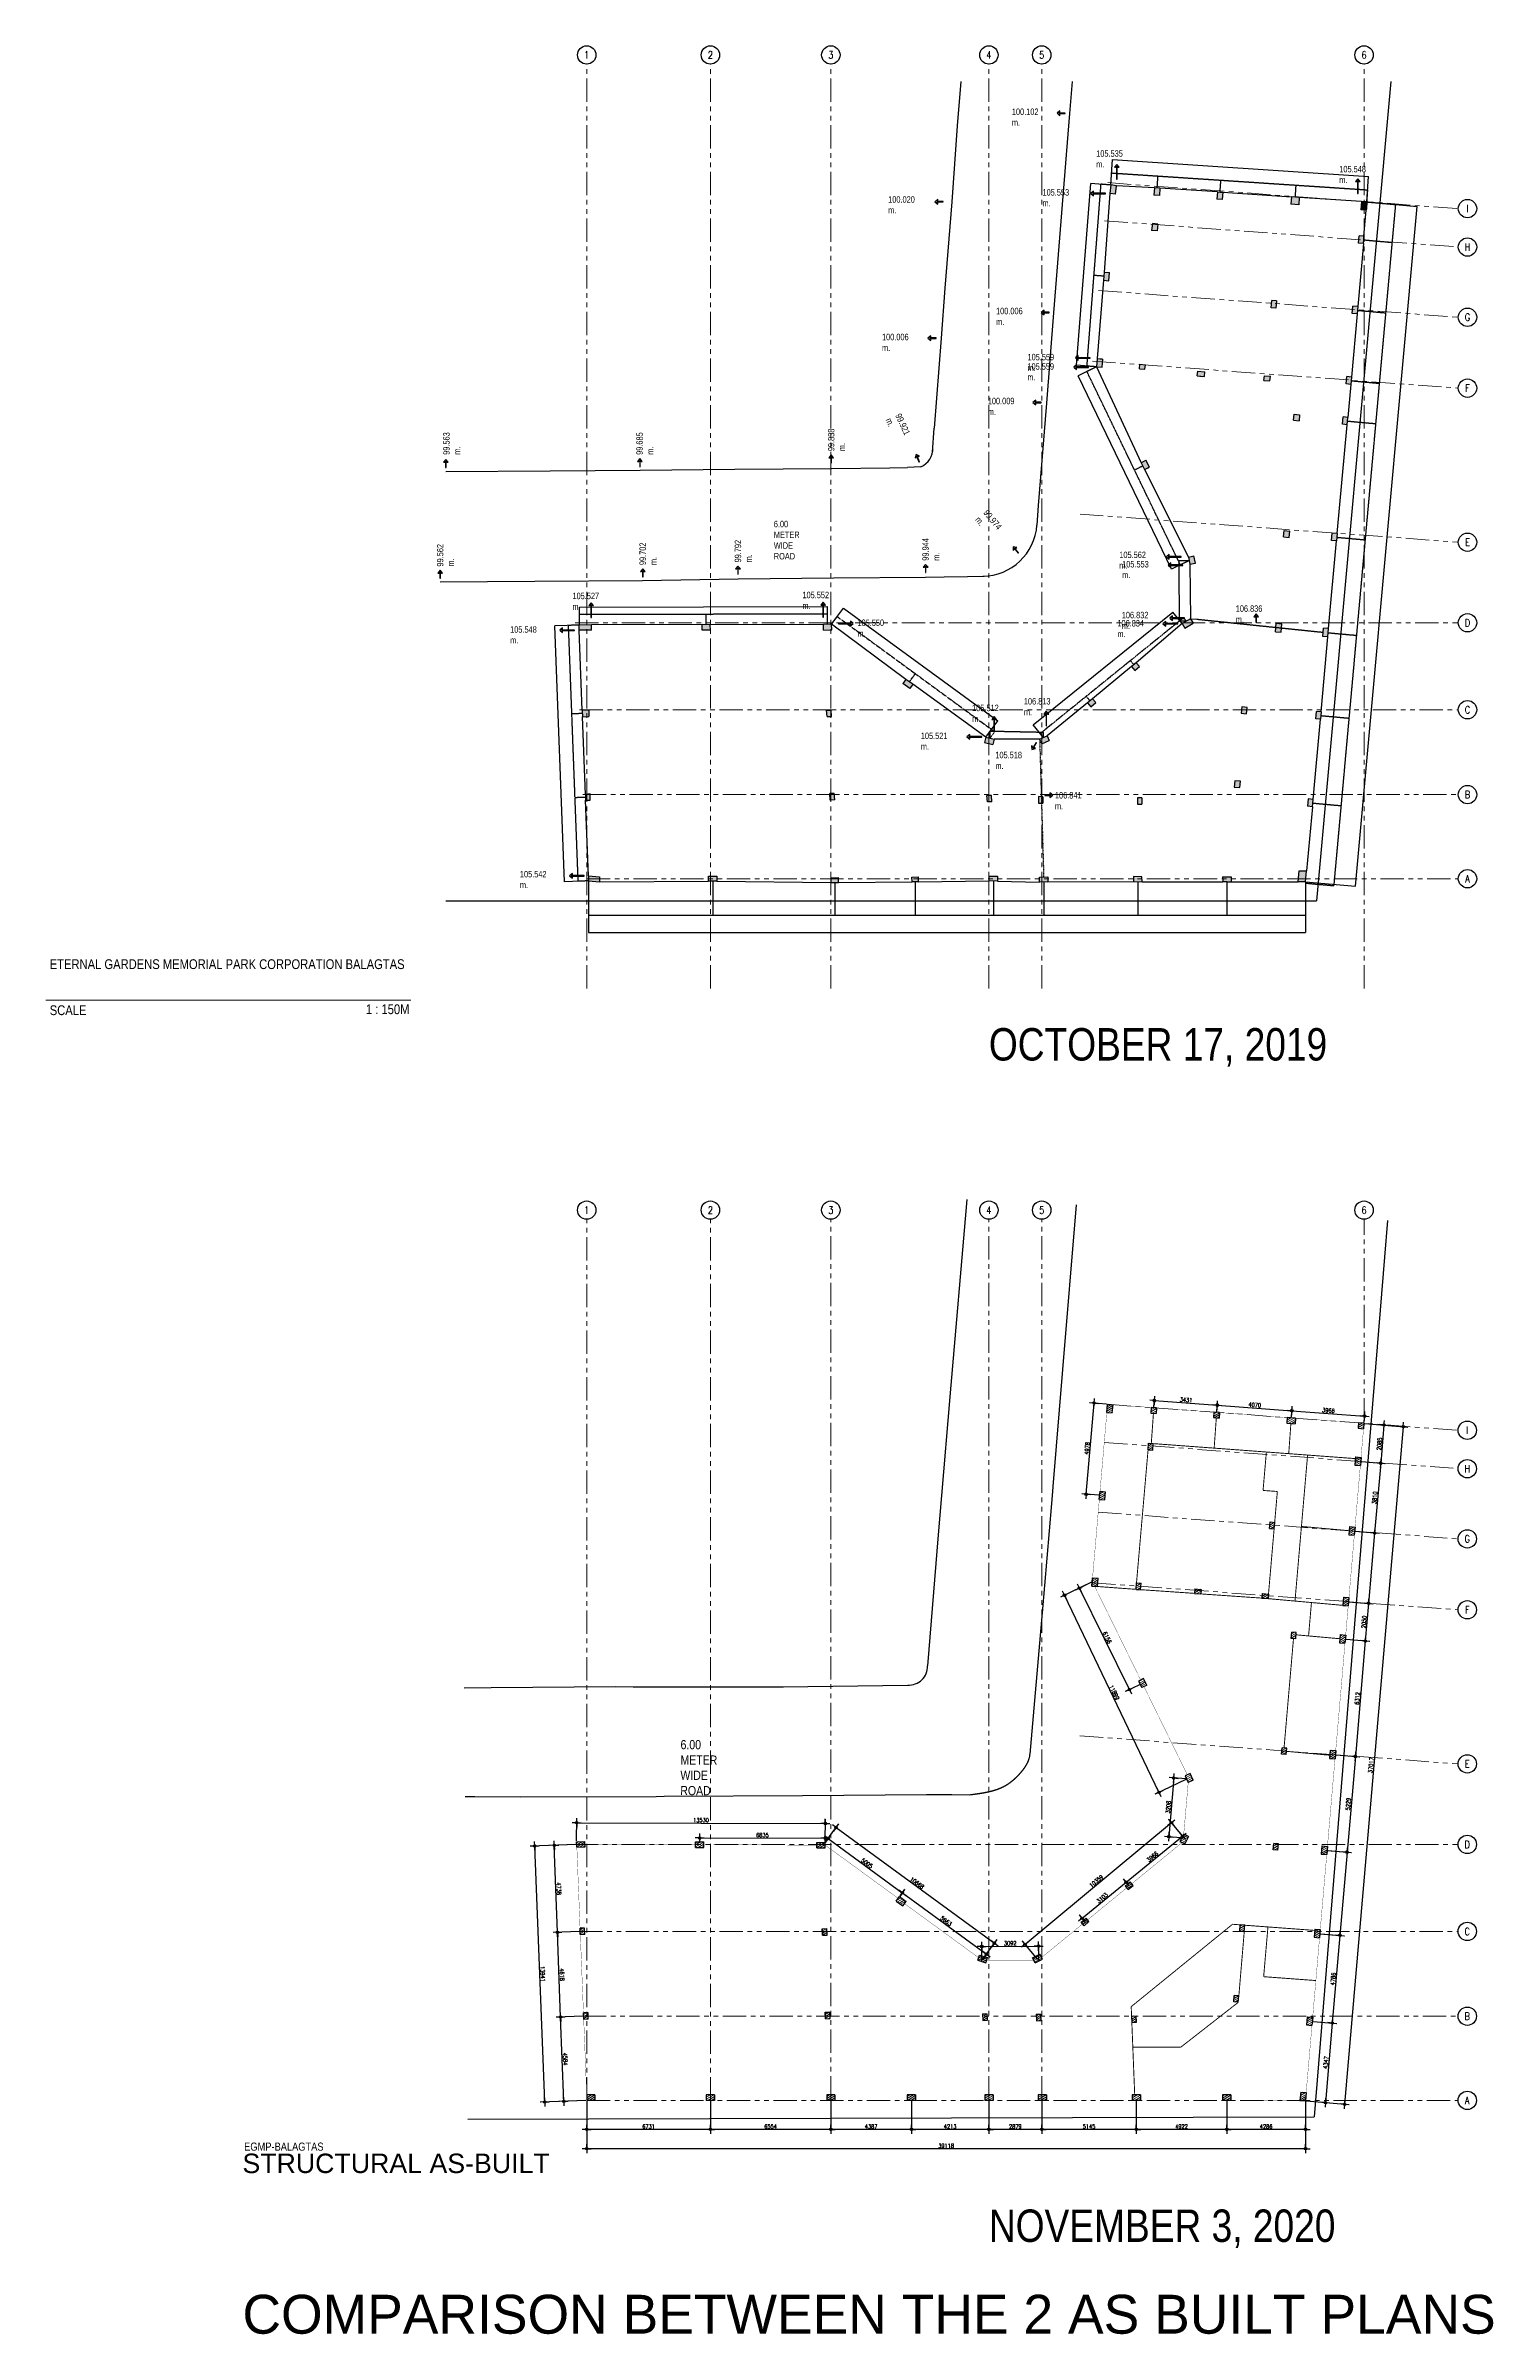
# Model space of a CAD drawing. Header units: millimetres. Extents: x 11014292 to 11093065, y -625596 to -501034.
import ezdxf

# ---------------------------------------------------------------- set-up
doc = ezdxf.new("R2010")
doc.units = ezdxf.units.MM
doc.header["$MEASUREMENT"] = 0
doc.header["$PDMODE"] = 3
doc.linetypes.add('DASHED2', pattern=[0.375, 0.25, -0.125])
doc.linetypes.add('PHANTOM', pattern=[63.5, 31.75, -6.35, 6.35, -6.35, 6.35, -6.35])
doc.layers.get('0').update_dxf_attribs({"linetype": 'CONTINUOUS'})
doc.layers.get('Defpoints').update_dxf_attribs({"linetype": 'CONTINUOUS'})
doc.layers.add('.1 pen', color=188, linetype='CONTINUOUS', lineweight=9)
doc.layers.add('00 Column Hatch', color=251, linetype='CONTINUOUS', lineweight=9)
for name, color, linetype in [('00 Adj Wall', 7, 'CONTINUOUS'), ('00 Bldg wall', 7, 'CONTINUOUS'), ('00 COLM', 215, 'CONTINUOUS'), ('00 Dimension', 7, 'CONTINUOUS'), ('00 ROAD', 7, 'CONTINUOUS'), ('00 wall partition', 163, 'CONTINUOUS'), ('01', 1, 'CONTINUOUS'), ('1-DIMS', 1, 'CONTINUOUS'), ('AR-GRID', 9, 'CONTINUOUS'), ('Bldg Line', 7, 'CONTINUOUS'), ('Column Line', 1, 'CONTINUOUS'), ('dwgmodels.com', 250, 'CONTINUOUS'), ('GRID', 8, 'PHANTOM'), ('hatch columns', 1, 'CONTINUOUS'), ('Road', 251, 'CONTINUOUS'), ('Roof Beam 1', 7, 'CONTINUOUS'), ('TEXT', 3, 'CONTINUOUS'), ('WALL', 4, 'CONTINUOUS')]:
    doc.layers.add(name, color=color, linetype=linetype)
doc.styles.add('dim .1', font='swissc.ttf', dxfattribs={"height": 2})
doc.styles.add('DIMTEXT', font='romans.shx', dxfattribs={"width": 0.9})
doc.styles.add('Romans', font='Romans.shx', dxfattribs={"width": 0.8})
doc.styles.get("Standard").update_dxf_attribs({"font": 'swissc.ttf', "height": 0.225})
doc.dimstyles.new('DIM-100', dxfattribs={"dimtxt": 0.4, "dimasz": 0.1, "dimexe": 0.075, "dimexo": 0.075, "dimgap": 0.1, "dimtad": 1, "dimzin": 0, "dimdsep": 46, "dimtxsty": 'DIMTEXT', "dimblk": 'DOTBLANK', "dimcen": 0.09, "dimclrd": 250, "dimclre": 250, "dimclrt": 5, "dimadec": 0, "dimazin": 0, "dimtfac": 1, "dimtix": 1, "dimtmove": 2, "dimatfit": 3, "dimldrblk": 'ARCHTICK', "dimfxl": 1, "dimtolj": 1, "dimtzin": 0, "dimarcsym": 0})
doc.dimstyles.new('rodil3', dxfattribs={"dimtxt": 225, "dimasz": 0.9, "dimexe": 230, "dimexo": 50, "dimgap": 50, "dimtad": 1, "dimdec": 0, "dimzin": 0, "dimdsep": 46, "dimtxsty": 'Romans', "dimblk1": 'DIMTAR2', "dimblk2": 'DIMTAR2', "dimsah": 1, "dimcen": 0.09, "dimclrd": 256, "dimclre": 256, "dimclrt": 3, "dimadec": 0, "dimazin": 0, "dimtfac": 0.004348, "dimtdec": 0, "dimtix": 1, "dimtmove": 1, "dimatfit": 3, "dimldrblk": 'DIMTAR2', "dimfxl": 1, "dimtolj": 1, "dimtzin": 0, "dimarcsym": 0})
pattern_1 = [(30.02397748, (-13423118.83, -14723604.63), (-47.65951628, 82.4689821), [])]

# ---------------------------------------------------------------- blocks, each defined once
blk = doc.blocks.new('_DOTBLANK')
at = {"color": 0, "linetype": 'ByBlock'}
blk.add_line((-0.5, 0), (-1, 0), dxfattribs=at)
blk.add_circle((0, 0), 0.5, dxfattribs=at)
blk = doc.blocks.new('*D1355')
at = {"color": 250, "linetype": 'DASHED2', "lineweight": -2, "transparency": 16777216}
for p, q in [((11043835, -546489), (11043835, -548358)), ((11050586, -546500), (11050586, -548358)), ((11043835, -548358), (11050586, -548358))]:
    blk.add_line(p, q, dxfattribs=at)
at = {"layer": 'Defpoints', "color": 0, "linetype": 'DASHED2', "transparency": 16777216}
for p in [(11043835, -546489), (11050586, -546500), (11050586, -548358)]:
    blk.add_point(p, dxfattribs=at)
at = {"color": 250, "linetype": 'DASHED2', "lineweight": -2, "transparency": 16777216, "xscale": 0.1, "yscale": 0.1, "zscale": 0.1, "rotation": 180}
blk.add_blockref('_DOTBLANK', (11043835, -548358), dxfattribs=at)
at = {"color": 250, "linetype": 'DASHED2', "lineweight": -2, "transparency": 16777216, "xscale": 0.1, "yscale": 0.1, "zscale": 0.1}
blk.add_blockref('_DOTBLANK', (11050586, -548358), dxfattribs=at)
at = {"color": 5, "linetype": 'DASHED2', "transparency": 16777216, "insert": (11047211, -548358), "char_height": 0.4, "attachment_point": 5, "style": 'DIMTEXT'}
blk.add_mtext('\\A1;6751.72', dxfattribs=at)
blk = doc.blocks.new('_ArchTick')
at = {"layer": '01', "color": 0, "const_width": 0.15}
blk.add_lwpolyline([(-0.5, -0.5), (0.5, 0.5)], dxfattribs=at)
blk = doc.blocks.new('*D1356')
at = {"color": 250, "linetype": 'DASHED2', "lineweight": -2, "transparency": 16777216}
for p, q in [((11050586, -546500), (11050586, -548358)), ((11057235, -546584), (11057235, -548358)), ((11050587, -548358), (11057235, -548358))]:
    blk.add_line(p, q, dxfattribs=at)
at = {"layer": 'Defpoints', "color": 0, "linetype": 'DASHED2', "transparency": 16777216}
for p in [(11050586, -546500), (11057235, -546584), (11057235, -548358)]:
    blk.add_point(p, dxfattribs=at)
at = {"color": 250, "linetype": 'DASHED2', "lineweight": -2, "transparency": 16777216, "xscale": 0.1, "yscale": 0.1, "zscale": 0.1, "rotation": 180}
blk.add_blockref('_DOTBLANK', (11050586, -548358), dxfattribs=at)
at = {"color": 250, "linetype": 'DASHED2', "lineweight": -2, "transparency": 16777216, "xscale": 0.1, "yscale": 0.1, "zscale": 0.1}
blk.add_blockref('_DOTBLANK', (11057235, -548358), dxfattribs=at)
at = {"color": 5, "linetype": 'DASHED2', "transparency": 16777216, "insert": (11053911, -548358), "char_height": 0.4, "attachment_point": 5, "style": 'DIMTEXT'}
blk.add_mtext('\\A1;6648.16', dxfattribs=at)
blk = doc.blocks.new('*D1357')
at = {"color": 250, "linetype": 'DASHED2', "lineweight": -2, "transparency": 16777216}
for p, q in [((11057235, -546584), (11057235, -548358)), ((11061606, -546544), (11061606, -548358)), ((11057235, -548358), (11061605, -548358))]:
    blk.add_line(p, q, dxfattribs=at)
at = {"layer": 'Defpoints', "color": 0, "linetype": 'DASHED2', "transparency": 16777216}
for p in [(11057235, -546584), (11061606, -546544), (11061606, -548358)]:
    blk.add_point(p, dxfattribs=at)
at = {"color": 250, "linetype": 'DASHED2', "lineweight": -2, "transparency": 16777216, "xscale": 0.1, "yscale": 0.1, "zscale": 0.1, "rotation": 180}
blk.add_blockref('_DOTBLANK', (11057235, -548358), dxfattribs=at)
at = {"color": 250, "linetype": 'DASHED2', "lineweight": -2, "transparency": 16777216, "xscale": 0.1, "yscale": 0.1, "zscale": 0.1}
blk.add_blockref('_DOTBLANK', (11061606, -548358), dxfattribs=at)
at = {"color": 5, "linetype": 'DASHED2', "transparency": 16777216, "insert": (11059420, -548358), "char_height": 0.4, "attachment_point": 5, "style": 'DIMTEXT'}
blk.add_mtext('\\A1;4370.94', dxfattribs=at)
blk = doc.blocks.new('*D1358')
at = {"color": 250, "linetype": 'DASHED2', "lineweight": -2, "transparency": 16777216}
for p, q in [((11061606, -546544), (11061606, -548358)), ((11065860, -546500), (11065860, -548358)), ((11061606, -548358), (11065860, -548358))]:
    blk.add_line(p, q, dxfattribs=at)
at = {"layer": 'Defpoints', "color": 0, "linetype": 'DASHED2', "transparency": 16777216}
for p in [(11061606, -546544), (11065860, -546500), (11065860, -548358)]:
    blk.add_point(p, dxfattribs=at)
at = {"color": 250, "linetype": 'DASHED2', "lineweight": -2, "transparency": 16777216, "xscale": 0.1, "yscale": 0.1, "zscale": 0.1, "rotation": 180}
blk.add_blockref('_DOTBLANK', (11061606, -548358), dxfattribs=at)
at = {"color": 250, "linetype": 'DASHED2', "lineweight": -2, "transparency": 16777216, "xscale": 0.1, "yscale": 0.1, "zscale": 0.1}
blk.add_blockref('_DOTBLANK', (11065860, -548358), dxfattribs=at)
at = {"color": 5, "linetype": 'DASHED2', "transparency": 16777216, "insert": (11063733, -548358), "char_height": 0.4, "attachment_point": 5, "style": 'DIMTEXT'}
blk.add_mtext('\\A1;4254.57', dxfattribs=at)
blk = doc.blocks.new('*D1359')
at = {"color": 250, "linetype": 'DASHED2', "lineweight": -2, "transparency": 16777216}
for p, q in [((11065860, -546500), (11065860, -548358)), ((11068602, -546544), (11068602, -548358)), ((11065860, -548358), (11068602, -548358))]:
    blk.add_line(p, q, dxfattribs=at)
at = {"layer": 'Defpoints', "color": 0, "linetype": 'DASHED2', "transparency": 16777216}
for p in [(11065860, -546500), (11068602, -546544), (11068602, -548358)]:
    blk.add_point(p, dxfattribs=at)
at = {"color": 250, "linetype": 'DASHED2', "lineweight": -2, "transparency": 16777216, "xscale": 0.1, "yscale": 0.1, "zscale": 0.1, "rotation": 180}
blk.add_blockref('_DOTBLANK', (11065860, -548358), dxfattribs=at)
at = {"color": 250, "linetype": 'DASHED2', "lineweight": -2, "transparency": 16777216, "xscale": 0.1, "yscale": 0.1, "zscale": 0.1}
blk.add_blockref('_DOTBLANK', (11068602, -548358), dxfattribs=at)
at = {"color": 5, "linetype": 'DASHED2', "transparency": 16777216, "insert": (11067231, -548358), "char_height": 0.4, "attachment_point": 5, "style": 'DIMTEXT'}
blk.add_mtext('\\A1;2741.52', dxfattribs=at)
blk = doc.blocks.new('*D1360')
at = {"color": 250, "linetype": 'DASHED2', "lineweight": -2, "transparency": 16777216}
for p, q in [((11068602, -546544), (11068602, -548358)), ((11073721, -546538), (11073721, -548358)), ((11068602, -548358), (11073721, -548358))]:
    blk.add_line(p, q, dxfattribs=at)
at = {"layer": 'Defpoints', "color": 0, "linetype": 'DASHED2', "transparency": 16777216}
for p in [(11068602, -546544), (11073721, -546538), (11073721, -548358)]:
    blk.add_point(p, dxfattribs=at)
at = {"color": 250, "linetype": 'DASHED2', "lineweight": -2, "transparency": 16777216, "xscale": 0.1, "yscale": 0.1, "zscale": 0.1, "rotation": 180}
blk.add_blockref('_DOTBLANK', (11068602, -548358), dxfattribs=at)
at = {"color": 250, "linetype": 'DASHED2', "lineweight": -2, "transparency": 16777216, "xscale": 0.1, "yscale": 0.1, "zscale": 0.1}
blk.add_blockref('_DOTBLANK', (11073721, -548358), dxfattribs=at)
at = {"color": 5, "linetype": 'DASHED2', "transparency": 16777216, "insert": (11071161, -548358), "char_height": 0.4, "attachment_point": 5, "style": 'DIMTEXT'}
blk.add_mtext('\\A1;5119.70', dxfattribs=at)
blk = doc.blocks.new('*D1361')
at = {"color": 250, "linetype": 'DASHED2', "lineweight": -2, "transparency": 16777216}
for p, q in [((11073721, -546538), (11073721, -548358)), ((11078572, -546540), (11078572, -548358)), ((11073721, -548358), (11078572, -548358))]:
    blk.add_line(p, q, dxfattribs=at)
at = {"layer": 'Defpoints', "color": 0, "linetype": 'DASHED2', "transparency": 16777216}
for p in [(11073721, -546538), (11078572, -546540), (11078572, -548358)]:
    blk.add_point(p, dxfattribs=at)
at = {"color": 250, "linetype": 'DASHED2', "lineweight": -2, "transparency": 16777216, "xscale": 0.1, "yscale": 0.1, "zscale": 0.1, "rotation": 180}
blk.add_blockref('_DOTBLANK', (11073721, -548358), dxfattribs=at)
at = {"color": 250, "linetype": 'DASHED2', "lineweight": -2, "transparency": 16777216, "xscale": 0.1, "yscale": 0.1, "zscale": 0.1}
blk.add_blockref('_DOTBLANK', (11078572, -548358), dxfattribs=at)
at = {"color": 5, "linetype": 'DASHED2', "transparency": 16777216, "insert": (11076147, -548358), "char_height": 0.4, "attachment_point": 5, "style": 'DIMTEXT'}
blk.add_mtext('\\A1;4850.89', dxfattribs=at)
blk = doc.blocks.new('*D1362')
at = {"color": 250, "linetype": 'DASHED2', "lineweight": -2, "transparency": 16777216}
for p, q in [((11078572, -546540), (11078572, -548358)), ((11082842, -546534), (11082842, -548358)), ((11078572, -548358), (11082842, -548358))]:
    blk.add_line(p, q, dxfattribs=at)
at = {"layer": 'Defpoints', "color": 0, "linetype": 'DASHED2', "transparency": 16777216}
for p in [(11078572, -546540), (11082842, -546534), (11082842, -548358)]:
    blk.add_point(p, dxfattribs=at)
at = {"color": 250, "linetype": 'DASHED2', "lineweight": -2, "transparency": 16777216, "xscale": 0.1, "yscale": 0.1, "zscale": 0.1, "rotation": 180}
blk.add_blockref('_DOTBLANK', (11078572, -548358), dxfattribs=at)
at = {"color": 250, "linetype": 'DASHED2', "lineweight": -2, "transparency": 16777216, "xscale": 0.1, "yscale": 0.1, "zscale": 0.1}
blk.add_blockref('_DOTBLANK', (11082842, -548358), dxfattribs=at)
at = {"color": 5, "linetype": 'DASHED2', "transparency": 16777216, "insert": (11080707, -548358), "char_height": 0.4, "attachment_point": 5, "style": 'DIMTEXT'}
blk.add_mtext('\\A1;4270.00', dxfattribs=at)
blk = doc.blocks.new('*D1348')
at = {"color": 250, "lineweight": -2, "transparency": 16777216}
for p, q in [((11043835, -546489), (11043835, -549296)), ((11082842, -546534), (11082842, -549296)), ((11043835, -549296), (11082842, -549296))]:
    blk.add_line(p, q, dxfattribs=at)
at = {"layer": 'Defpoints', "color": 0, "transparency": 16777216}
for p in [(11043835, -546489), (11082842, -546534), (11082842, -549296)]:
    blk.add_point(p, dxfattribs=at)
at = {"color": 250, "lineweight": -2, "transparency": 16777216, "xscale": 0.1, "yscale": 0.1, "zscale": 0.1, "rotation": 180}
blk.add_blockref('_DOTBLANK', (11043835, -549296), dxfattribs=at)
at = {"color": 250, "lineweight": -2, "transparency": 16777216, "xscale": 0.1, "yscale": 0.1, "zscale": 0.1}
blk.add_blockref('_DOTBLANK', (11082842, -549296), dxfattribs=at)
at = {"color": 5, "transparency": 16777216, "insert": (11063338, -549296), "char_height": 0.4, "attachment_point": 5, "style": 'DIMTEXT'}
blk.add_mtext('\\A1;39007.49', dxfattribs=at)
blk = doc.blocks.new('*D1363')
at = {"color": 250, "linetype": 'DASHED2', "lineweight": -2, "transparency": 16777216}
for p, q in [((11083242, -542253), (11084798, -542394)), ((11084403, -546750), (11084798, -542394)), ((11082842, -546609), (11084403, -546750))]:
    blk.add_line(p, q, dxfattribs=at)
at = {"layer": 'Defpoints', "color": 0, "linetype": 'DASHED2', "transparency": 16777216}
for p in [(11083242, -542253), (11084798, -542394), (11082842, -546609)]:
    blk.add_point(p, dxfattribs=at)
at = {"color": 250, "linetype": 'DASHED2', "lineweight": -2, "transparency": 16777216, "xscale": 0.1, "yscale": 0.1, "zscale": 0.1}
for p, rotation in [((11084798, -542394), 84.82340225866695), ((11084403, -546750), 264.8234022586669)]:
    blk.add_blockref('_DOTBLANK', p, dxfattribs=dict(at, rotation=rotation))
at = {"color": 5, "linetype": 'DASHED2', "transparency": 16777216, "insert": (11084600, -544572), "char_height": 0.4, "attachment_point": 5, "rotation": 84.8234, "style": 'DIMTEXT'}
blk.add_mtext('\\A1;4374.68', dxfattribs=at)
blk = doc.blocks.new('*D1364')
at = {"color": 250, "linetype": 'DASHED2', "lineweight": -2, "transparency": 16777216}
for p, q in [((11083687, -537493), (11085229, -537633)), ((11084798, -542394), (11085229, -537633)), ((11083242, -542253), (11084798, -542394))]:
    blk.add_line(p, q, dxfattribs=at)
at = {"layer": 'Defpoints', "color": 0, "linetype": 'DASHED2', "transparency": 16777216}
for p in [(11083687, -537493), (11085229, -537633), (11083242, -542253)]:
    blk.add_point(p, dxfattribs=at)
at = {"color": 250, "linetype": 'DASHED2', "lineweight": -2, "transparency": 16777216, "xscale": 0.1, "yscale": 0.1, "zscale": 0.1}
for p, rotation in [((11085229, -537633), 84.82340225866695), ((11084798, -542394), 264.8234022586669)]:
    blk.add_blockref('_DOTBLANK', p, dxfattribs=dict(at, rotation=rotation))
at = {"color": 5, "linetype": 'DASHED2', "transparency": 16777216, "insert": (11085013, -540013), "char_height": 0.4, "attachment_point": 5, "rotation": 84.8234, "style": 'DIMTEXT'}
blk.add_mtext('\\A1;4779.98', dxfattribs=at)
blk = doc.blocks.new('*D1365')
at = {"color": 250, "linetype": 'DASHED2', "lineweight": -2, "transparency": 16777216}
for p, q in [((11084075, -532982), (11085638, -533123)), ((11085229, -537633), (11085638, -533124)), ((11083687, -537493), (11085229, -537633))]:
    blk.add_line(p, q, dxfattribs=at)
at = {"layer": 'Defpoints', "color": 0, "linetype": 'DASHED2', "transparency": 16777216}
for p in [(11084075, -532982), (11085638, -533123), (11083687, -537493)]:
    blk.add_point(p, dxfattribs=at)
at = {"color": 250, "linetype": 'DASHED2', "lineweight": -2, "transparency": 16777216, "xscale": 0.1, "yscale": 0.1, "zscale": 0.1}
for p, rotation in [((11085638, -533123), 84.82340225866695), ((11085229, -537633), 264.8234022586669)]:
    blk.add_blockref('_DOTBLANK', p, dxfattribs=dict(at, rotation=rotation))
at = {"color": 5, "linetype": 'DASHED2', "transparency": 16777216, "insert": (11085433, -535378), "char_height": 0.4, "attachment_point": 5, "rotation": 84.8234, "style": 'DIMTEXT'}
blk.add_mtext('\\A1;4528.14', dxfattribs=at)
blk = doc.blocks.new('*D1366')
at = {"color": 250, "linetype": 'DASHED2', "lineweight": -2, "transparency": 16777216}
for p, q in [((11084552, -527785), (11086109, -527926)), ((11085638, -533123), (11086109, -527926)), ((11084075, -532982), (11085638, -533123))]:
    blk.add_line(p, q, dxfattribs=at)
at = {"layer": 'Defpoints', "color": 0, "linetype": 'DASHED2', "transparency": 16777216}
for p in [(11084552, -527785), (11086109, -527926), (11084075, -532982)]:
    blk.add_point(p, dxfattribs=at)
at = {"color": 250, "linetype": 'DASHED2', "lineweight": -2, "transparency": 16777216, "xscale": 0.1, "yscale": 0.1, "zscale": 0.1}
for p, rotation in [((11086109, -527926), 84.82340225866695), ((11085638, -533123), 264.8234022586669)]:
    blk.add_blockref('_DOTBLANK', p, dxfattribs=dict(at, rotation=rotation))
at = {"color": 5, "linetype": 'DASHED2', "transparency": 16777216, "insert": (11085873, -530524), "char_height": 0.4, "attachment_point": 5, "rotation": 84.8234, "style": 'DIMTEXT'}
blk.add_mtext('\\A1;5219.28', dxfattribs=at)
blk = doc.blocks.new('*D1367')
at = {"color": 250, "linetype": 'DASHED2', "lineweight": -2, "transparency": 16777216}
for p, q in [((11085138, -521462), (11086682, -521601)), ((11086109, -527925), (11086682, -521602)), ((11084552, -527785), (11086109, -527926))]:
    blk.add_line(p, q, dxfattribs=at)
at = {"layer": 'Defpoints', "color": 0, "linetype": 'DASHED2', "transparency": 16777216}
for p in [(11085138, -521462), (11086682, -521601), (11084552, -527785)]:
    blk.add_point(p, dxfattribs=at)
at = {"color": 250, "linetype": 'DASHED2', "lineweight": -2, "transparency": 16777216, "xscale": 0.1, "yscale": 0.1, "zscale": 0.1}
for p, rotation in [((11086682, -521601), 84.82340225866695), ((11086109, -527926), 264.8234022586669)]:
    blk.add_blockref('_DOTBLANK', p, dxfattribs=dict(at, rotation=rotation))
at = {"color": 5, "linetype": 'DASHED2', "transparency": 16777216, "insert": (11086395, -524763), "char_height": 0.4, "attachment_point": 5, "rotation": 84.8234, "style": 'DIMTEXT'}
blk.add_mtext('\\A1;6349.99', dxfattribs=at)
blk = doc.blocks.new('*D1368')
at = {"color": 250, "linetype": 'DASHED2', "lineweight": -2, "transparency": 16777216}
for p, q in [((11085335, -519266), (11086881, -519406)), ((11086682, -521601), (11086880, -519406)), ((11085138, -521462), (11086682, -521601))]:
    blk.add_line(p, q, dxfattribs=at)
at = {"layer": 'Defpoints', "color": 0, "linetype": 'DASHED2', "transparency": 16777216}
for p in [(11085334, -519266), (11086880, -519406), (11085138, -521462)]:
    blk.add_point(p, dxfattribs=at)
at = {"color": 250, "linetype": 'DASHED2', "lineweight": -2, "transparency": 16777216, "xscale": 0.1, "yscale": 0.1, "zscale": 0.1}
for p, rotation in [((11086880, -519406), 84.82340225866695), ((11086682, -521601), 264.8234022586669)]:
    blk.add_blockref('_DOTBLANK', p, dxfattribs=dict(at, rotation=rotation))
at = {"color": 5, "linetype": 'DASHED2', "transparency": 16777216, "insert": (11086781, -520504), "char_height": 0.4, "attachment_point": 5, "rotation": 84.8234, "style": 'DIMTEXT'}
blk.add_mtext('\\A1;2204.03', dxfattribs=at)
blk = doc.blocks.new('*D1369')
at = {"color": 250, "linetype": 'DASHED2', "lineweight": -2, "transparency": 16777216}
for p, q in [((11085677, -515432), (11087228, -515572)), ((11086880, -519406), (11087228, -515572)), ((11085335, -519266), (11086881, -519406))]:
    blk.add_line(p, q, dxfattribs=at)
at = {"layer": 'Defpoints', "color": 0, "linetype": 'DASHED2', "transparency": 16777216}
for p in [(11085677, -515432), (11087228, -515572), (11085334, -519266)]:
    blk.add_point(p, dxfattribs=at)
at = {"color": 250, "linetype": 'DASHED2', "lineweight": -2, "transparency": 16777216, "xscale": 0.1, "yscale": 0.1, "zscale": 0.1}
for p, rotation in [((11087228, -515572), 84.82340225866695), ((11086880, -519406), 264.8234022586669)]:
    blk.add_blockref('_DOTBLANK', p, dxfattribs=dict(at, rotation=rotation))
at = {"color": 5, "linetype": 'DASHED2', "transparency": 16777216, "insert": (11087054, -517489), "char_height": 0.4, "attachment_point": 5, "rotation": 84.8234, "style": 'DIMTEXT'}
blk.add_mtext('\\A1;3850.00', dxfattribs=at)
blk = doc.blocks.new('*D1370')
at = {"color": 250, "linetype": 'DASHED2', "lineweight": -2, "transparency": 16777216}
for p, q in [((11086016, -511597), (11087575, -511738)), ((11087228, -515572), (11087575, -511738)), ((11085677, -515432), (11087228, -515572))]:
    blk.add_line(p, q, dxfattribs=at)
at = {"layer": 'Defpoints', "color": 0, "linetype": 'DASHED2', "transparency": 16777216}
for p in [(11086016, -511597), (11087575, -511738), (11085677, -515432)]:
    blk.add_point(p, dxfattribs=at)
at = {"color": 250, "linetype": 'DASHED2', "lineweight": -2, "transparency": 16777216, "xscale": 0.1, "yscale": 0.1, "zscale": 0.1}
for p, rotation in [((11087575, -511738), 84.82340225866695), ((11087228, -515572), 264.8234022586669)]:
    blk.add_blockref('_DOTBLANK', p, dxfattribs=dict(at, rotation=rotation))
at = {"color": 5, "linetype": 'DASHED2', "transparency": 16777216, "insert": (11087401, -513655), "char_height": 0.4, "attachment_point": 5, "rotation": 84.8234, "style": 'DIMTEXT'}
blk.add_mtext('\\A1;3849.95', dxfattribs=at)
blk = doc.blocks.new('*D1371')
at = {"color": 250, "linetype": 'DASHED2', "lineweight": -2, "transparency": 16777216}
for p, q in [((11086194, -509534), (11087762, -509676)), ((11087575, -511738), (11087762, -509676)), ((11086016, -511597), (11087575, -511738))]:
    blk.add_line(p, q, dxfattribs=at)
at = {"layer": 'Defpoints', "color": 0, "linetype": 'DASHED2', "transparency": 16777216}
for p in [(11086194, -509534), (11087762, -509676), (11086016, -511597)]:
    blk.add_point(p, dxfattribs=at)
at = {"color": 250, "linetype": 'DASHED2', "lineweight": -2, "transparency": 16777216, "xscale": 0.1, "yscale": 0.1, "zscale": 0.1}
for p, rotation in [((11087762, -509676), 84.82340225866695), ((11087575, -511738), 264.8234022586669)]:
    blk.add_blockref('_DOTBLANK', p, dxfattribs=dict(at, rotation=rotation))
at = {"color": 5, "linetype": 'DASHED2', "transparency": 16777216, "insert": (11087668, -510707), "char_height": 0.4, "attachment_point": 5, "rotation": 84.8234, "style": 'DIMTEXT'}
blk.add_mtext('\\A1;2069.97', dxfattribs=at)
blk = doc.blocks.new('*D1349')
at = {"color": 250, "lineweight": -2, "transparency": 16777216}
for p, q in [((11085573, -546781), (11088925, -509782)), ((11086194, -509534), (11088925, -509782)), ((11082842, -546534), (11085573, -546781))]:
    blk.add_line(p, q, dxfattribs=at)
at = {"layer": 'Defpoints', "color": 0, "transparency": 16777216}
for p in [(11086194, -509534), (11088925, -509782), (11082842, -546534)]:
    blk.add_point(p, dxfattribs=at)
at = {"color": 250, "lineweight": -2, "transparency": 16777216, "xscale": 0.1, "yscale": 0.1, "zscale": 0.1}
for p, rotation in [((11088925, -509782), 84.82340225866695), ((11085573, -546781), 264.8234022586669)]:
    blk.add_blockref('_DOTBLANK', p, dxfattribs=dict(at, rotation=rotation))
at = {"color": 5, "transparency": 16777216, "insert": (11087249, -528282), "char_height": 0.4, "attachment_point": 5, "rotation": 84.8234, "style": 'DIMTEXT'}
blk.add_mtext('\\A1;37151.31', dxfattribs=at)
blk = doc.blocks.new('*D1372')
at = {"color": 250, "linetype": 'DASHED2', "lineweight": -2, "transparency": 16777216}
for p, q in [((11043667, -541943), (11043096, -541965)), ((11043268, -546510), (11043096, -541965)), ((11043835, -546489), (11043268, -546510))]:
    blk.add_line(p, q, dxfattribs=at)
at = {"layer": 'Defpoints', "color": 0, "linetype": 'DASHED2', "transparency": 16777216}
for p in [(11043096, -541965), (11043667, -541943), (11043835, -546489)]:
    blk.add_point(p, dxfattribs=at)
at = {"color": 250, "linetype": 'DASHED2', "lineweight": -2, "transparency": 16777216, "xscale": 0.1, "yscale": 0.1, "zscale": 0.1}
for p, rotation in [((11043096, -541965), 92.16632254069742), ((11043268, -546510), 272.1663225406974)]:
    blk.add_blockref('_DOTBLANK', p, dxfattribs=dict(at, rotation=rotation))
at = {"color": 5, "linetype": 'DASHED2', "transparency": 16777216, "insert": (11043182, -544238), "char_height": 0.4, "attachment_point": 5, "rotation": 272.16632, "style": 'DIMTEXT'}
blk.add_mtext('\\A1;4548.81', dxfattribs=at)
blk = doc.blocks.new('*D1373')
at = {"color": 250, "linetype": 'DASHED2', "lineweight": -2, "transparency": 16777216}
for p, q in [((11043491, -537380), (11042923, -537402)), ((11043096, -541965), (11042923, -537402)), ((11043667, -541943), (11043096, -541965))]:
    blk.add_line(p, q, dxfattribs=at)
at = {"layer": 'Defpoints', "color": 0, "linetype": 'DASHED2', "transparency": 16777216}
for p in [(11042923, -537402), (11043491, -537380), (11043667, -541943)]:
    blk.add_point(p, dxfattribs=at)
at = {"color": 250, "linetype": 'DASHED2', "lineweight": -2, "transparency": 16777216, "xscale": 0.1, "yscale": 0.1, "zscale": 0.1}
for p, rotation in [((11042923, -537402), 92.16632254069742), ((11043096, -541965), 272.1663225406974)]:
    blk.add_blockref('_DOTBLANK', p, dxfattribs=dict(at, rotation=rotation))
at = {"color": 5, "linetype": 'DASHED2', "transparency": 16777216, "insert": (11043010, -539683), "char_height": 0.4, "attachment_point": 5, "rotation": 272.16632, "style": 'DIMTEXT'}
blk.add_mtext('\\A1;4566.29', dxfattribs=at)
blk = doc.blocks.new('*D1374')
at = {"color": 250, "linetype": 'DASHED2', "lineweight": -2, "transparency": 16777216}
for p, q in [((11043316, -532564), (11042741, -532586)), ((11042923, -537402), (11042741, -532586)), ((11043491, -537380), (11042923, -537402))]:
    blk.add_line(p, q, dxfattribs=at)
at = {"layer": 'Defpoints', "color": 0, "linetype": 'DASHED2', "transparency": 16777216}
for p in [(11042741, -532586), (11043316, -532564), (11043491, -537380)]:
    blk.add_point(p, dxfattribs=at)
at = {"color": 250, "linetype": 'DASHED2', "lineweight": -2, "transparency": 16777216, "xscale": 0.1, "yscale": 0.1, "zscale": 0.1}
for p, rotation in [((11042741, -532586), 92.16632254069742), ((11042923, -537402), 272.1663225406974)]:
    blk.add_blockref('_DOTBLANK', p, dxfattribs=dict(at, rotation=rotation))
at = {"color": 5, "linetype": 'DASHED2', "transparency": 16777216, "insert": (11042833, -534994), "char_height": 0.4, "attachment_point": 5, "rotation": 272.16632, "style": 'DIMTEXT'}
blk.add_mtext('\\A1;4819.50', dxfattribs=at)
blk = doc.blocks.new('*D1350')
at = {"color": 250, "linetype": 'ByBlock', "lineweight": -2, "transparency": 16777216}
for p, q in [((11043316, -532564), (11041999, -532614)), ((11042526, -546538), (11041999, -532614)), ((11043835, -546489), (11042526, -546539))]:
    blk.add_line(p, q, dxfattribs=at)
at = {"layer": 'Defpoints', "color": 0, "linetype": 'ByBlock', "transparency": 16777216}
for p in [(11041999, -532614), (11043316, -532564), (11043835, -546489)]:
    blk.add_point(p, dxfattribs=at)
at = {"color": 250, "linetype": 'ByBlock', "lineweight": -2, "transparency": 16777216, "xscale": 0.1, "yscale": 0.1, "zscale": 0.1}
for p, rotation in [((11041999, -532614), 92.16632254069742), ((11042526, -546539), 272.1663225406974)]:
    blk.add_blockref('_DOTBLANK', p, dxfattribs=dict(at, rotation=rotation))
at = {"color": 5, "linetype": 'ByBlock', "transparency": 16777216, "insert": (11042263, -539576), "char_height": 0.4, "attachment_point": 5, "rotation": 272.16632, "style": 'DIMTEXT'}
blk.add_mtext('\\A1;13934.60', dxfattribs=at)
blk = doc.blocks.new('*D1375')
at = {"color": 250, "linetype": 'DASHED2', "lineweight": -2, "transparency": 16777216}
for p, q in [((11043340, -531979), (11050228, -531964)), ((11043341, -532564), (11043340, -531979)), ((11050230, -532544), (11050228, -531964))]:
    blk.add_line(p, q, dxfattribs=at)
at = {"layer": 'Defpoints', "color": 0, "linetype": 'DASHED2', "transparency": 16777216}
for p in [(11043341, -532564), (11050228, -531964), (11050230, -532544)]:
    blk.add_point(p, dxfattribs=at)
at = {"color": 250, "linetype": 'DASHED2', "lineweight": -2, "transparency": 16777216, "xscale": 0.1, "yscale": 0.1, "zscale": 0.1}
for p, rotation in [((11043340, -531979), 180.1195113832399), ((11050228, -531964), 0.1195113832398478)]:
    blk.add_blockref('_DOTBLANK', p, dxfattribs=dict(at, rotation=rotation))
at = {"color": 5, "linetype": 'DASHED2', "transparency": 16777216, "insert": (11046784, -531971), "char_height": 0.4, "attachment_point": 5, "rotation": 0.11951, "style": 'DIMTEXT'}
blk.add_mtext('\\A1;6888.80', dxfattribs=at)
blk = doc.blocks.new('*D1376')
at = {"color": 250, "linetype": 'DASHED2', "lineweight": -2, "transparency": 16777216}
for p, q in [((11050228, -531964), (11056833, -531950)), ((11050230, -532544), (11050228, -531964)), ((11056834, -532528), (11056833, -531950))]:
    blk.add_line(p, q, dxfattribs=at)
at = {"layer": 'Defpoints', "color": 0, "linetype": 'DASHED2', "transparency": 16777216}
for p in [(11050230, -532544), (11056833, -531950), (11056834, -532528)]:
    blk.add_point(p, dxfattribs=at)
at = {"color": 250, "linetype": 'DASHED2', "lineweight": -2, "transparency": 16777216, "xscale": 0.1, "yscale": 0.1, "zscale": 0.1}
for p, rotation in [((11050228, -531964), 180.1195113832399), ((11056833, -531950), 0.1195113832398478)]:
    blk.add_blockref('_DOTBLANK', p, dxfattribs=dict(at, rotation=rotation))
at = {"color": 5, "linetype": 'DASHED2', "transparency": 16777216, "insert": (11053531, -531957), "char_height": 0.4, "attachment_point": 5, "rotation": 0.11951, "style": 'DIMTEXT'}
blk.add_mtext('\\A1;6604.57', dxfattribs=at)
blk = doc.blocks.new('*D1351')
at = {"color": 250, "lineweight": -2, "transparency": 16777216}
for p, q in [((11043339, -531585), (11056832, -531556)), ((11043341, -532564), (11043339, -531584)), ((11056834, -532528), (11056832, -531556))]:
    blk.add_line(p, q, dxfattribs=at)
at = {"layer": 'Defpoints', "color": 0, "transparency": 16777216}
for p in [(11056832, -531556), (11043341, -532564), (11056834, -532528)]:
    blk.add_point(p, dxfattribs=at)
at = {"color": 250, "lineweight": -2, "transparency": 16777216, "xscale": 0.1, "yscale": 0.1, "zscale": 0.1}
for p, rotation in [((11043339, -531585), 180.1195113832399), ((11056832, -531556), 0.1195113832398478)]:
    blk.add_blockref('_DOTBLANK', p, dxfattribs=dict(at, rotation=rotation))
at = {"color": 5, "transparency": 16777216, "insert": (11050085, -531570), "char_height": 0.4, "attachment_point": 5, "rotation": 0.11951, "style": 'DIMTEXT'}
blk.add_mtext('\\A1;13493.37', dxfattribs=at)
blk = doc.blocks.new('*D1377')
at = {"color": 250, "linetype": 'DASHED2', "lineweight": -2, "transparency": 16777216}
for p, q in [((11057056, -532521), (11057362, -532103)), ((11057362, -532103), (11061613, -535212)), ((11061288, -535657), (11061613, -535212))]:
    blk.add_line(p, q, dxfattribs=at)
at = {"layer": 'Defpoints', "color": 0, "linetype": 'DASHED2', "transparency": 16777216}
for p in [(11057056, -532521), (11061613, -535212), (11061288, -535657)]:
    blk.add_point(p, dxfattribs=at)
at = {"color": 250, "linetype": 'DASHED2', "lineweight": -2, "transparency": 16777216, "xscale": 0.1, "yscale": 0.1, "zscale": 0.1}
for p, rotation in [((11057362, -532103), 143.8159768089477), ((11061613, -535212), 323.8159768089478)]:
    blk.add_blockref('_DOTBLANK', p, dxfattribs=dict(at, rotation=rotation))
at = {"color": 5, "linetype": 'DASHED2', "transparency": 16777216, "insert": (11059488, -533657), "char_height": 0.4, "attachment_point": 5, "rotation": 323.81598, "style": 'DIMTEXT'}
blk.add_mtext('\\A1;5267.25', dxfattribs=at)
blk = doc.blocks.new('*D1378')
at = {"color": 250, "linetype": 'DASHED2', "lineweight": -2, "transparency": 16777216}
for p, q in [((11061288, -535657), (11061613, -535212)), ((11061613, -535212), (11065931, -538371)), ((11065679, -538715), (11065931, -538371))]:
    blk.add_line(p, q, dxfattribs=at)
at = {"layer": 'Defpoints', "color": 0, "linetype": 'DASHED2', "transparency": 16777216}
for p in [(11061288, -535657), (11065679, -538715), (11065931, -538371)]:
    blk.add_point(p, dxfattribs=at)
at = {"color": 250, "linetype": 'DASHED2', "lineweight": -2, "transparency": 16777216, "xscale": 0.1, "yscale": 0.1, "zscale": 0.1}
for p, rotation in [((11061613, -535212), 143.8159768089477), ((11065931, -538371), 323.8159768089478)]:
    blk.add_blockref('_DOTBLANK', p, dxfattribs=dict(at, rotation=rotation))
at = {"color": 5, "linetype": 'DASHED2', "transparency": 16777216, "insert": (11063772, -536791), "char_height": 0.4, "attachment_point": 5, "rotation": 323.81598, "style": 'DIMTEXT'}
blk.add_mtext('\\A1;5349.85', dxfattribs=at)
blk = doc.blocks.new('*D1379')
at = {"color": 250, "lineweight": -2, "transparency": 16777216}
for p, q in [((11057056, -532521), (11057702, -531637)), ((11057702, -531637), (11066098, -537779)), ((11065452, -538662), (11066098, -537779))]:
    blk.add_line(p, q, dxfattribs=at)
at = {"layer": 'Defpoints', "color": 0, "transparency": 16777216}
for p in [(11057056, -532521), (11066098, -537779), (11065452, -538662)]:
    blk.add_point(p, dxfattribs=at)
at = {"color": 250, "lineweight": -2, "transparency": 16777216, "xscale": 0.1, "yscale": 0.1, "zscale": 0.1}
for p, rotation in [((11057702, -531637), 143.8159768089477), ((11066098, -537779), 323.8159768089478)]:
    blk.add_blockref('_DOTBLANK', p, dxfattribs=dict(at, rotation=rotation))
at = {"color": 5, "transparency": 16777216, "insert": (11061900, -534708), "char_height": 0.4, "attachment_point": 5, "rotation": 323.81598, "style": 'DIMTEXT'}
blk.add_mtext('\\A1;10402.39', dxfattribs=at)
blk = doc.blocks.new('*D1380')
at = {"color": 250, "linetype": 'DASHED2', "lineweight": -2, "transparency": 16777216}
for p, q in [((11065679, -538715), (11065687, -538334)), ((11065687, -538334), (11068591, -538394)), ((11068585, -538680), (11068591, -538394))]:
    blk.add_line(p, q, dxfattribs=at)
at = {"layer": 'Defpoints', "color": 0, "linetype": 'DASHED2', "transparency": 16777216}
for p in [(11065679, -538715), (11068585, -538680), (11068591, -538394)]:
    blk.add_point(p, dxfattribs=at)
at = {"color": 250, "linetype": 'DASHED2', "lineweight": -2, "transparency": 16777216, "xscale": 0.1, "yscale": 0.1, "zscale": 0.1}
for p, rotation in [((11065687, -538334), 178.8237618407994), ((11068591, -538394), 358.8237618407994)]:
    blk.add_blockref('_DOTBLANK', p, dxfattribs=dict(at, rotation=rotation))
at = {"color": 5, "linetype": 'DASHED2', "transparency": 16777216, "insert": (11067139, -538364), "char_height": 0.4, "attachment_point": 5, "rotation": 358.82376, "style": 'DIMTEXT'}
blk.add_mtext('\\A1;2904.20', dxfattribs=at)
blk = doc.blocks.new('*D1381')
at = {"color": 250, "linetype": 'DASHED2', "lineweight": -2, "transparency": 16777216}
for p, q in [((11068410, -538464), (11070915, -536439)), ((11071118, -536690), (11070915, -536439)), ((11068585, -538680), (11068410, -538464))]:
    blk.add_line(p, q, dxfattribs=at)
at = {"layer": 'Defpoints', "color": 0, "linetype": 'DASHED2', "transparency": 16777216}
for p in [(11070915, -536439), (11071118, -536690), (11068585, -538680)]:
    blk.add_point(p, dxfattribs=at)
at = {"color": 250, "linetype": 'DASHED2', "lineweight": -2, "transparency": 16777216, "xscale": 0.1, "yscale": 0.1, "zscale": 0.1}
for p, rotation in [((11070915, -536439), 38.95106221271813), ((11068410, -538464), 218.9510622127182)]:
    blk.add_blockref('_DOTBLANK', p, dxfattribs=dict(at, rotation=rotation))
at = {"color": 5, "linetype": 'DASHED2', "transparency": 16777216, "insert": (11069662, -537451), "char_height": 0.4, "attachment_point": 5, "rotation": 38.95106, "style": 'DIMTEXT'}
blk.add_mtext('\\A1;3221.13', dxfattribs=at)
blk = doc.blocks.new('*D1382')
at = {"color": 250, "linetype": 'DASHED2', "lineweight": -2, "transparency": 16777216}
for p, q in [((11070915, -536439), (11073323, -534492)), ((11073507, -534720), (11073323, -534492)), ((11071118, -536690), (11070915, -536439))]:
    blk.add_line(p, q, dxfattribs=at)
at = {"layer": 'Defpoints', "color": 0, "linetype": 'DASHED2', "transparency": 16777216}
for p in [(11073323, -534492), (11073507, -534720), (11071118, -536690)]:
    blk.add_point(p, dxfattribs=at)
at = {"color": 250, "linetype": 'DASHED2', "lineweight": -2, "transparency": 16777216, "xscale": 0.1, "yscale": 0.1, "zscale": 0.1}
for p, rotation in [((11073323, -534492), 38.95106221271813), ((11070915, -536439), 218.9510622127182)]:
    blk.add_blockref('_DOTBLANK', p, dxfattribs=dict(at, rotation=rotation))
at = {"color": 5, "linetype": 'DASHED2', "transparency": 16777216, "insert": (11072119, -535465), "char_height": 0.4, "attachment_point": 5, "rotation": 38.95106, "style": 'DIMTEXT'}
blk.add_mtext('\\A1;3096.58', dxfattribs=at)
blk = doc.blocks.new('*D1383')
at = {"color": 250, "linetype": 'DASHED2', "lineweight": -2, "transparency": 16777216}
for p, q in [((11073323, -534492), (11076207, -532161)), ((11076362, -532353), (11076207, -532161)), ((11073507, -534720), (11073323, -534492))]:
    blk.add_line(p, q, dxfattribs=at)
at = {"layer": 'Defpoints', "color": 0, "linetype": 'DASHED2', "transparency": 16777216}
for p in [(11076207, -532161), (11076362, -532353), (11073507, -534720)]:
    blk.add_point(p, dxfattribs=at)
at = {"color": 250, "linetype": 'DASHED2', "lineweight": -2, "transparency": 16777216, "xscale": 0.1, "yscale": 0.1, "zscale": 0.1}
for p, rotation in [((11076207, -532161), 38.95106221271813), ((11073323, -534492), 218.9510622127182)]:
    blk.add_blockref('_DOTBLANK', p, dxfattribs=dict(at, rotation=rotation))
at = {"color": 5, "linetype": 'DASHED2', "transparency": 16777216, "insert": (11074765, -533326), "char_height": 0.4, "attachment_point": 5, "rotation": 38.95106, "style": 'DIMTEXT'}
blk.add_mtext('\\A1;3708.14', dxfattribs=at)
blk = doc.blocks.new('*D1384')
at = {"color": 250, "lineweight": -2, "transparency": 16777216}
for p, q in [((11068033, -537997), (11075626, -531858)), ((11076136, -532488), (11075626, -531858)), ((11068585, -538680), (11068032, -537997))]:
    blk.add_line(p, q, dxfattribs=at)
at = {"layer": 'Defpoints', "color": 0, "transparency": 16777216}
for p in [(11075626, -531858), (11076136, -532488), (11068585, -538680)]:
    blk.add_point(p, dxfattribs=at)
at = {"color": 250, "lineweight": -2, "transparency": 16777216, "xscale": 0.1, "yscale": 0.1, "zscale": 0.1}
for p, rotation in [((11075626, -531858), 38.95106221271813), ((11068032, -537997), 218.9510622127182)]:
    blk.add_blockref('_DOTBLANK', p, dxfattribs=dict(at, rotation=rotation))
at = {"color": 5, "transparency": 16777216, "insert": (11071829, -534927), "char_height": 0.4, "attachment_point": 5, "rotation": 38.95106, "style": 'DIMTEXT'}
blk.add_mtext('\\A1;9764.81', dxfattribs=at)
blk = doc.blocks.new('*D1385')
at = {"color": 250, "linetype": 'DASHED2', "lineweight": -2, "transparency": 16777216}
for p, q in [((11076518, -529060), (11075965, -529066)), ((11075996, -532356), (11075965, -529066)), ((11076362, -532353), (11075996, -532356))]:
    blk.add_line(p, q, dxfattribs=at)
at = {"layer": 'Defpoints', "color": 0, "linetype": 'DASHED2', "transparency": 16777216}
for p in [(11075965, -529066), (11076518, -529060), (11076362, -532353)]:
    blk.add_point(p, dxfattribs=at)
at = {"color": 250, "linetype": 'DASHED2', "lineweight": -2, "transparency": 16777216, "xscale": 0.1, "yscale": 0.1, "zscale": 0.1}
for p, rotation in [((11075965, -529066), 90.55200071356542), ((11075996, -532356), 270.5520007135654)]:
    blk.add_blockref('_DOTBLANK', p, dxfattribs=dict(at, rotation=rotation))
at = {"color": 5, "linetype": 'DASHED2', "transparency": 16777216, "insert": (11075981, -530711), "char_height": 0.4, "attachment_point": 5, "rotation": 270.552, "style": 'DIMTEXT'}
blk.add_mtext('\\A1;3290.89', dxfattribs=at)
blk = doc.blocks.new('*D1386')
at = {"color": 250, "linetype": 'DASHED2', "lineweight": -2, "transparency": 16777216}
for p, q in [((11073990, -523916), (11073547, -524130)), ((11076040, -529291), (11073547, -524130)), ((11076518, -529060), (11076040, -529291))]:
    blk.add_line(p, q, dxfattribs=at)
at = {"layer": 'Defpoints', "color": 0, "linetype": 'DASHED2', "transparency": 16777216}
for p in [(11073547, -524130), (11073990, -523916), (11076518, -529060)]:
    blk.add_point(p, dxfattribs=at)
at = {"color": 250, "linetype": 'DASHED2', "lineweight": -2, "transparency": 16777216, "xscale": 0.1, "yscale": 0.1, "zscale": 0.1}
for p, rotation in [((11073547, -524130), 115.7761440830649), ((11076040, -529291), 295.7761440830649)]:
    blk.add_blockref('_DOTBLANK', p, dxfattribs=dict(at, rotation=rotation))
at = {"color": 5, "linetype": 'DASHED2', "transparency": 16777216, "insert": (11074794, -526710), "char_height": 0.4, "attachment_point": 5, "rotation": 295.77614, "style": 'DIMTEXT'}
blk.add_mtext('\\A1;5731.88', dxfattribs=at)
blk = doc.blocks.new('*D1387')
at = {"color": 250, "linetype": 'DASHED2', "lineweight": -2, "transparency": 16777216}
for p, q in [((11071479, -518511), (11070956, -518764)), ((11073547, -524130), (11070956, -518764)), ((11073990, -523916), (11073547, -524130))]:
    blk.add_line(p, q, dxfattribs=at)
at = {"layer": 'Defpoints', "color": 0, "linetype": 'DASHED2', "transparency": 16777216}
for p in [(11070956, -518764), (11071479, -518511), (11073990, -523916)]:
    blk.add_point(p, dxfattribs=at)
at = {"color": 250, "linetype": 'DASHED2', "lineweight": -2, "transparency": 16777216, "xscale": 0.1, "yscale": 0.1, "zscale": 0.1}
for p, rotation in [((11070956, -518764), 115.7761440830649), ((11073547, -524130), 295.7761440830649)]:
    blk.add_blockref('_DOTBLANK', p, dxfattribs=dict(at, rotation=rotation))
at = {"color": 5, "linetype": 'DASHED2', "transparency": 16777216, "insert": (11072252, -521447), "char_height": 0.4, "attachment_point": 5, "rotation": 295.77614, "style": 'DIMTEXT'}
blk.add_mtext('\\A1;5959.01', dxfattribs=at)
blk = doc.blocks.new('*D1352')
at = {"color": 250, "lineweight": -2, "transparency": 16777216}
for p, q in [((11071479, -518511), (11070471, -518998)), ((11075554, -529526), (11070471, -518998)), ((11076518, -529060), (11075554, -529526))]:
    blk.add_line(p, q, dxfattribs=at)
at = {"layer": 'Defpoints', "color": 0, "transparency": 16777216}
for p in [(11070471, -518998), (11071479, -518511), (11076518, -529060)]:
    blk.add_point(p, dxfattribs=at)
at = {"color": 250, "lineweight": -2, "transparency": 16777216, "xscale": 0.1, "yscale": 0.1, "zscale": 0.1}
for p, rotation in [((11070471, -518998), 115.7761440830649), ((11075554, -529526), 295.7761440830649)]:
    blk.add_blockref('_DOTBLANK', p, dxfattribs=dict(at, rotation=rotation))
at = {"color": 5, "transparency": 16777216, "insert": (11073013, -524262), "char_height": 0.4, "attachment_point": 5, "rotation": 295.77614, "style": 'DIMTEXT'}
blk.add_mtext('\\A1;11690.89', dxfattribs=at)
blk = doc.blocks.new('*D1388')
at = {"color": 250, "linetype": 'DASHED2', "lineweight": -2, "transparency": 16777216}
for p, q in [((11070958, -518471), (11071339, -513535)), ((11071869, -513576), (11071339, -513535)), ((11071479, -518511), (11070958, -518471))]:
    blk.add_line(p, q, dxfattribs=at)
at = {"layer": 'Defpoints', "color": 0, "linetype": 'DASHED2', "transparency": 16777216}
for p in [(11071339, -513535), (11071869, -513576), (11071479, -518511)]:
    blk.add_point(p, dxfattribs=at)
at = {"color": 250, "linetype": 'DASHED2', "lineweight": -2, "transparency": 16777216, "xscale": 0.1, "yscale": 0.1, "zscale": 0.1}
for p, rotation in [((11071339, -513535), 85.58511269690058), ((11070958, -518471), 265.5851126969006)]:
    blk.add_blockref('_DOTBLANK', p, dxfattribs=dict(at, rotation=rotation))
at = {"color": 5, "linetype": 'DASHED2', "transparency": 16777216, "insert": (11071148, -516003), "char_height": 0.4, "attachment_point": 5, "rotation": 85.58511, "style": 'DIMTEXT'}
blk.add_mtext('\\A1;4950.46', dxfattribs=at)
blk = doc.blocks.new('*D1389')
at = {"color": 250, "linetype": 'DASHED2', "lineweight": -2, "transparency": 16777216}
for p, q in [((11071339, -513535), (11071722, -508572)), ((11072254, -508613), (11071722, -508571)), ((11071869, -513576), (11071339, -513535))]:
    blk.add_line(p, q, dxfattribs=at)
at = {"layer": 'Defpoints', "color": 0, "linetype": 'DASHED2', "transparency": 16777216}
for p in [(11071722, -508571), (11072254, -508613), (11071869, -513576)]:
    blk.add_point(p, dxfattribs=at)
at = {"color": 250, "linetype": 'DASHED2', "lineweight": -2, "transparency": 16777216, "xscale": 0.1, "yscale": 0.1, "zscale": 0.1}
for p, rotation in [((11071722, -508571), 85.58511269690058), ((11071339, -513535), 265.5851126969006)]:
    blk.add_blockref('_DOTBLANK', p, dxfattribs=dict(at, rotation=rotation))
at = {"color": 5, "linetype": 'DASHED2', "transparency": 16777216, "insert": (11071530, -511053), "char_height": 0.4, "attachment_point": 5, "rotation": 85.58511, "style": 'DIMTEXT'}
blk.add_mtext('\\A1;4978.57', dxfattribs=at)
blk = doc.blocks.new('*D1353')
at = {"color": 250, "lineweight": -2, "transparency": 16777216}
for p, q in [((11070395, -518427), (11071159, -508528)), ((11072254, -508613), (11071159, -508528)), ((11071479, -518511), (11070395, -518428))]:
    blk.add_line(p, q, dxfattribs=at)
at = {"layer": 'Defpoints', "color": 0, "transparency": 16777216}
for p in [(11071159, -508528), (11072254, -508613), (11071479, -518511)]:
    blk.add_point(p, dxfattribs=at)
at = {"color": 250, "lineweight": -2, "transparency": 16777216, "xscale": 0.1, "yscale": 0.1, "zscale": 0.1}
for p, rotation in [((11071159, -508528), 85.58511269690058), ((11070395, -518428), 265.5851126969006)]:
    blk.add_blockref('_DOTBLANK', p, dxfattribs=dict(at, rotation=rotation))
at = {"color": 5, "transparency": 16777216, "insert": (11070777, -513478), "char_height": 0.4, "attachment_point": 5, "rotation": 85.58511, "style": 'DIMTEXT'}
blk.add_mtext('\\A1;9929.03', dxfattribs=at)
blk = doc.blocks.new('*D1390')
at = {"color": 250, "linetype": 'DASHED2', "lineweight": -2, "transparency": 16777216}
for p, q in [((11072254, -508612), (11072297, -507956)), ((11072297, -507956), (11074822, -508123)), ((11074778, -508779), (11074822, -508123))]:
    blk.add_line(p, q, dxfattribs=at)
at = {"layer": 'Defpoints', "color": 0, "linetype": 'DASHED2', "transparency": 16777216}
for p in [(11074822, -508123), (11072254, -508613), (11074778, -508779)]:
    blk.add_point(p, dxfattribs=at)
at = {"color": 250, "linetype": 'DASHED2', "lineweight": -2, "transparency": 16777216, "xscale": 0.1, "yscale": 0.1, "zscale": 0.1}
for p, rotation in [((11072297, -507956), 176.2170681515371), ((11074822, -508123), 356.2170681515371)]:
    blk.add_blockref('_DOTBLANK', p, dxfattribs=dict(at, rotation=rotation))
at = {"color": 5, "linetype": 'DASHED2', "transparency": 16777216, "insert": (11073560, -508039), "char_height": 0.4, "attachment_point": 5, "rotation": 356.21707, "style": 'DIMTEXT'}
blk.add_mtext('\\A1;2529.88', dxfattribs=at)
blk = doc.blocks.new('*D1391')
at = {"color": 250, "linetype": 'DASHED2', "lineweight": -2, "transparency": 16777216}
for p, q in [((11074778, -508779), (11074822, -508123)), ((11074822, -508123), (11078244, -508349)), ((11078201, -509002), (11078244, -508349))]:
    blk.add_line(p, q, dxfattribs=at)
at = {"layer": 'Defpoints', "color": 0, "linetype": 'DASHED2', "transparency": 16777216}
for p in [(11074778, -508779), (11078201, -509002), (11078244, -508349)]:
    blk.add_point(p, dxfattribs=at)
at = {"color": 250, "linetype": 'DASHED2', "lineweight": -2, "transparency": 16777216, "xscale": 0.1, "yscale": 0.1, "zscale": 0.1}
for p, rotation in [((11074822, -508123), 176.2170681515371), ((11078244, -508349), 356.2170681515371)]:
    blk.add_blockref('_DOTBLANK', p, dxfattribs=dict(at, rotation=rotation))
at = {"color": 5, "linetype": 'DASHED2', "transparency": 16777216, "insert": (11076533, -508235), "char_height": 0.4, "attachment_point": 5, "rotation": 356.21707, "style": 'DIMTEXT'}
blk.add_mtext('\\A1;3429.99', dxfattribs=at)
blk = doc.blocks.new('*D1392')
at = {"color": 250, "linetype": 'DASHED2', "lineweight": -2, "transparency": 16777216}
for p, q in [((11078201, -509002), (11078244, -508349)), ((11078244, -508349), (11082339, -508620)), ((11082296, -509268), (11082339, -508620))]:
    blk.add_line(p, q, dxfattribs=at)
at = {"layer": 'Defpoints', "color": 0, "linetype": 'DASHED2', "transparency": 16777216}
for p in [(11078201, -509002), (11082296, -509268), (11082339, -508620)]:
    blk.add_point(p, dxfattribs=at)
at = {"color": 250, "linetype": 'DASHED2', "lineweight": -2, "transparency": 16777216, "xscale": 0.1, "yscale": 0.1, "zscale": 0.1}
for p, rotation in [((11078244, -508349), 176.2170681515371), ((11082339, -508620), 356.2170681515371)]:
    blk.add_blockref('_DOTBLANK', p, dxfattribs=dict(at, rotation=rotation))
at = {"color": 5, "linetype": 'DASHED2', "transparency": 16777216, "insert": (11080292, -508484), "char_height": 0.4, "attachment_point": 5, "rotation": 356.21707, "style": 'DIMTEXT'}
blk.add_mtext('\\A1;4103.84', dxfattribs=at)
blk = doc.blocks.new('*D1393')
at = {"color": 250, "linetype": 'DASHED2', "lineweight": -2, "transparency": 16777216}
for p, q in [((11082296, -509268), (11082339, -508620)), ((11082339, -508620), (11086238, -508877)), ((11086194, -509534), (11086238, -508877))]:
    blk.add_line(p, q, dxfattribs=at)
at = {"layer": 'Defpoints', "color": 0, "linetype": 'DASHED2', "transparency": 16777216}
for p in [(11082296, -509268), (11086238, -508877), (11086194, -509534)]:
    blk.add_point(p, dxfattribs=at)
at = {"color": 250, "linetype": 'DASHED2', "lineweight": -2, "transparency": 16777216, "xscale": 0.1, "yscale": 0.1, "zscale": 0.1}
for p, rotation in [((11082339, -508620), 176.2170681515371), ((11086238, -508877), 356.2170681515371)]:
    blk.add_blockref('_DOTBLANK', p, dxfattribs=dict(at, rotation=rotation))
at = {"color": 5, "linetype": 'DASHED2', "transparency": 16777216, "insert": (11084288, -508748), "char_height": 0.4, "attachment_point": 5, "rotation": 356.21707, "style": 'DIMTEXT'}
blk.add_mtext('\\A1;3907.09', dxfattribs=at)
blk = doc.blocks.new('*D1354')
at = {"color": 250, "lineweight": -2, "transparency": 16777216}
for p, q in [((11072254, -508612), (11072346, -507226)), ((11072346, -507226), (11086286, -508148)), ((11086194, -509534), (11086286, -508148))]:
    blk.add_line(p, q, dxfattribs=at)
at = {"layer": 'Defpoints', "color": 0, "transparency": 16777216}
for p in [(11086286, -508148), (11072254, -508613), (11086194, -509534)]:
    blk.add_point(p, dxfattribs=at)
at = {"color": 250, "lineweight": -2, "transparency": 16777216, "xscale": 0.1, "yscale": 0.1, "zscale": 0.1}
for p, rotation in [((11072346, -507226), 176.2170681515371), ((11086286, -508148), 356.2170681515371)]:
    blk.add_blockref('_DOTBLANK', p, dxfattribs=dict(at, rotation=rotation))
at = {"color": 5, "transparency": 16777216, "insert": (11079316, -507687), "char_height": 0.4, "attachment_point": 5, "rotation": 356.21707, "style": 'DIMTEXT'}
blk.add_mtext('\\A1;13970.80', dxfattribs=at)
blk = doc.blocks.new('DIMTAR2')
at = {"color": 1}
for q in [(-272, 0), (0, 272), (272, 0), (0, -272)]:
    blk.add_line((0, 0), q, dxfattribs=at)
at = {"color": 2}
blk.add_circle((0, 0), 75, dxfattribs=at)
at = {"layer": 'Defpoints', "color": 0, "linetype": 'ByBlock'}
blk.add_point((0, 0), dxfattribs=at)
blk = doc.blocks.new('*D1413')
at = {"layer": '1-DIMS', "linetype": 'Continuous', "lineweight": -2, "ltscale": 40, "transparency": 16777216}
for p, q in [((11086082, -576017), (11087349, -576127)), ((11087119, -576108), (11086940, -578184)), ((11085903, -578095), (11087169, -578204))]:
    blk.add_line(p, q, dxfattribs=at)
at = {"layer": 'Defpoints', "color": 0, "linetype": 'Continuous', "ltscale": 40, "transparency": 16777216}
for p in [(11086032, -576013), (11085853, -578091), (11086940, -578184)]:
    blk.add_point(p, dxfattribs=at)
at = {"layer": '1-DIMS', "linetype": 'Continuous', "lineweight": -2, "ltscale": 40, "transparency": 16777216, "xscale": 0.9000000000000001, "yscale": 0.9000000000000001, "zscale": 0.9000000000000001}
for p, rotation in [((11087119, -576107), 85.0635999107456), ((11086940, -578184), 265.0635999107456)]:
    blk.add_blockref('DIMTAR2', p, dxfattribs=dict(at, rotation=rotation))
at = {"layer": '1-DIMS', "color": 3, "linetype": 'Continuous', "ltscale": 40, "transparency": 16777216, "insert": (11086868, -577132), "char_height": 225, "attachment_point": 5, "rotation": 85.0636, "style": 'Romans'}
blk.add_mtext('\\A1;2085', dxfattribs=at)
blk = doc.blocks.new('*D1414')
at = {"layer": '1-DIMS', "linetype": 'Continuous', "lineweight": -2, "ltscale": 40, "transparency": 16777216}
for p, q in [((11085903, -578095), (11087169, -578204)), ((11086940, -578185), (11086612, -581979)), ((11085575, -581891), (11086841, -582000))]:
    blk.add_line(p, q, dxfattribs=at)
at = {"layer": 'Defpoints', "color": 0, "linetype": 'Continuous', "ltscale": 40, "transparency": 16777216}
for p in [(11085853, -578091), (11085525, -581886), (11086612, -581980)]:
    blk.add_point(p, dxfattribs=at)
at = {"layer": '1-DIMS', "linetype": 'Continuous', "lineweight": -2, "ltscale": 40, "transparency": 16777216, "xscale": 0.9, "yscale": 0.9, "zscale": 0.9}
for p, rotation in [((11086940, -578184), 85.06359994721089), ((11086612, -581980), 265.0635999472109)]:
    blk.add_blockref('DIMTAR2', p, dxfattribs=dict(at, rotation=rotation))
at = {"layer": '1-DIMS', "color": 3, "linetype": 'Continuous', "ltscale": 40, "transparency": 16777216, "insert": (11086614, -580068), "char_height": 225, "attachment_point": 5, "rotation": 85.0636, "style": 'Romans'}
blk.add_mtext('\\A1;3810', dxfattribs=at)
blk = doc.blocks.new('*D1415')
at = {"layer": '00 Dimension', "color": 250, "lineweight": -2, "transparency": 16777216}
for p, q in [((11085525, -581887), (11086612, -581980)), ((11086612, -581980), (11086281, -585817)), ((11085194, -585724), (11086281, -585817))]:
    blk.add_line(p, q, dxfattribs=at)
at = {"layer": 'Defpoints', "color": 0, "transparency": 16777216}
for p in [(11085525, -581887), (11085194, -585724), (11086281, -585817)]:
    blk.add_point(p, dxfattribs=at)
at = {"layer": '00 Dimension', "color": 250, "lineweight": -2, "transparency": 16777216, "xscale": 0.1, "yscale": 0.1, "zscale": 0.1}
for p, rotation in [((11086612, -581980), 85.06359994721089), ((11086281, -585817), 265.0635999472109)]:
    blk.add_blockref('_DOTBLANK', p, dxfattribs=dict(at, rotation=rotation))
at = {"layer": '00 Dimension', "color": 5, "transparency": 16777216, "insert": (11086446, -583899), "char_height": 0.4, "attachment_point": 5, "rotation": 85.0636, "style": 'DIMTEXT'}
blk.add_mtext('\\A1;3851.38', dxfattribs=at)
blk = doc.blocks.new('*D1416')
at = {"layer": '1-DIMS', "linetype": 'Continuous', "lineweight": -2, "ltscale": 40, "transparency": 16777216}
for p, q in [((11085243, -585728), (11086510, -585837)), ((11086281, -585818), (11086104, -587859)), ((11085067, -587770), (11086333, -587880))]:
    blk.add_line(p, q, dxfattribs=at)
at = {"layer": 'Defpoints', "color": 0, "linetype": 'Continuous', "ltscale": 40, "transparency": 16777216}
for p in [(11085194, -585724), (11085017, -587766), (11086104, -587860)]:
    blk.add_point(p, dxfattribs=at)
at = {"layer": '1-DIMS', "linetype": 'Continuous', "lineweight": -2, "ltscale": 40, "transparency": 16777216, "xscale": 0.9, "yscale": 0.9, "zscale": 0.9}
for p, rotation in [((11086281, -585817), 85.06359994721089), ((11086104, -587860), 265.0635999472109)]:
    blk.add_blockref('DIMTAR2', p, dxfattribs=dict(at, rotation=rotation))
at = {"layer": '1-DIMS', "color": 3, "linetype": 'Continuous', "ltscale": 40, "transparency": 16777216, "insert": (11086031, -586825), "char_height": 225, "attachment_point": 5, "rotation": 85.0636, "style": 'Romans'}
blk.add_mtext('\\A1;2050', dxfattribs=at)
blk = doc.blocks.new('*D1417')
at = {"layer": '1-DIMS', "linetype": 'Continuous', "lineweight": -2, "ltscale": 40, "transparency": 16777216}
for p, q in [((11085067, -587770), (11086333, -587880)), ((11086104, -587861), (11085561, -594147)), ((11084524, -594059), (11085790, -594168))]:
    blk.add_line(p, q, dxfattribs=at)
at = {"layer": 'Defpoints', "color": 0, "linetype": 'Continuous', "ltscale": 40, "transparency": 16777216}
for p in [(11085017, -587766), (11084474, -594054), (11085561, -594148)]:
    blk.add_point(p, dxfattribs=at)
at = {"layer": '1-DIMS', "linetype": 'Continuous', "lineweight": -2, "ltscale": 40, "transparency": 16777216, "xscale": 0.9, "yscale": 0.9, "zscale": 0.9}
for p, rotation in [((11086104, -587860), 85.06359994721089), ((11085561, -594148), 265.0635999472109)]:
    blk.add_blockref('DIMTAR2', p, dxfattribs=dict(at, rotation=rotation))
at = {"layer": '1-DIMS', "color": 3, "linetype": 'Continuous', "ltscale": 40, "transparency": 16777216, "insert": (11085671, -590990), "char_height": 225, "attachment_point": 5, "rotation": 85.0636, "style": 'Romans'}
blk.add_mtext('\\A1;6312', dxfattribs=at)
blk = doc.blocks.new('*D1418')
at = {"layer": '1-DIMS', "linetype": 'Continuous', "lineweight": -2, "ltscale": 40, "transparency": 16777216}
for p, q in [((11084524, -594059), (11085790, -594168)), ((11085561, -594149), (11085111, -599358)), ((11084074, -599269), (11085340, -599378))]:
    blk.add_line(p, q, dxfattribs=at)
at = {"layer": 'Defpoints', "color": 0, "linetype": 'Continuous', "ltscale": 40, "transparency": 16777216}
for p in [(11084474, -594054), (11084024, -599265), (11085111, -599358)]:
    blk.add_point(p, dxfattribs=at)
at = {"layer": '1-DIMS', "linetype": 'Continuous', "lineweight": -2, "ltscale": 40, "transparency": 16777216, "xscale": 0.9, "yscale": 0.9, "zscale": 0.9}
for p, rotation in [((11085561, -594148), 85.06359994721089), ((11085111, -599358), 265.0635999472109)]:
    blk.add_blockref('DIMTAR2', p, dxfattribs=dict(at, rotation=rotation))
at = {"layer": '1-DIMS', "color": 3, "linetype": 'Continuous', "ltscale": 40, "transparency": 16777216, "insert": (11085174, -596739), "char_height": 225, "attachment_point": 5, "rotation": 85.0636, "style": 'Romans'}
blk.add_mtext('\\A1;5229', dxfattribs=at)
blk = doc.blocks.new('*D1419')
at = {"layer": '00 Dimension', "color": 250, "lineweight": -2, "transparency": 16777216}
for p, q in [((11084024, -599265), (11085111, -599358)), ((11085111, -599359), (11084720, -603888)), ((11083633, -603794), (11084720, -603888))]:
    blk.add_line(p, q, dxfattribs=at)
at = {"layer": 'Defpoints', "color": 0, "transparency": 16777216}
for p in [(11084024, -599265), (11083633, -603794), (11084720, -603888)]:
    blk.add_point(p, dxfattribs=at)
at = {"layer": '00 Dimension', "color": 250, "lineweight": -2, "transparency": 16777216, "xscale": 0.1, "yscale": 0.1, "zscale": 0.1}
for p, rotation in [((11085111, -599358), 85.06359994721089), ((11084720, -603888), 265.0635999472109)]:
    blk.add_blockref('_DOTBLANK', p, dxfattribs=dict(at, rotation=rotation))
at = {"layer": '00 Dimension', "color": 5, "transparency": 16777216, "insert": (11084915, -601623), "char_height": 0.4, "attachment_point": 5, "rotation": 85.0636, "style": 'DIMTEXT'}
blk.add_mtext('\\A1;4546.31', dxfattribs=at)
blk = doc.blocks.new('*D1420')
at = {"layer": '1-DIMS', "linetype": 'Continuous', "lineweight": -2, "ltscale": 40, "transparency": 16777216}
for p, q in [((11083683, -603798), (11084949, -603908)), ((11084720, -603889), (11084308, -608655)), ((11083271, -608566), (11084537, -608675))]:
    blk.add_line(p, q, dxfattribs=at)
at = {"layer": 'Defpoints', "color": 0, "linetype": 'Continuous', "ltscale": 40, "transparency": 16777216}
for p in [(11083633, -603794), (11083221, -608562), (11084308, -608656)]:
    blk.add_point(p, dxfattribs=at)
at = {"layer": '1-DIMS', "linetype": 'Continuous', "lineweight": -2, "ltscale": 40, "transparency": 16777216, "xscale": 0.9, "yscale": 0.9, "zscale": 0.9}
for p, rotation in [((11084720, -603888), 85.06359994721089), ((11084308, -608656), 265.0635999472109)]:
    blk.add_blockref('DIMTAR2', p, dxfattribs=dict(at, rotation=rotation))
at = {"layer": '1-DIMS', "color": 3, "linetype": 'Continuous', "ltscale": 40, "transparency": 16777216, "insert": (11084352, -606258), "char_height": 225, "attachment_point": 5, "rotation": 85.0636, "style": 'Romans'}
blk.add_mtext('\\A1;4786', dxfattribs=at)
blk = doc.blocks.new('*D1421')
at = {"layer": '1-DIMS', "linetype": 'Continuous', "lineweight": -2, "ltscale": 40, "transparency": 16777216}
for p, q in [((11083271, -608566), (11084537, -608675)), ((11084308, -608657), (11083934, -612986)), ((11082897, -612897), (11084163, -613007))]:
    blk.add_line(p, q, dxfattribs=at)
at = {"layer": 'Defpoints', "color": 0, "linetype": 'Continuous', "ltscale": 40, "transparency": 16777216}
for p in [(11083221, -608562), (11082847, -612893), (11083934, -612987)]:
    blk.add_point(p, dxfattribs=at)
at = {"layer": '1-DIMS', "linetype": 'Continuous', "lineweight": -2, "ltscale": 40, "transparency": 16777216, "xscale": 0.9, "yscale": 0.9, "zscale": 0.9}
for p, rotation in [((11084308, -608656), 85.06359994721089), ((11083934, -612987), 265.0635999472109)]:
    blk.add_blockref('DIMTAR2', p, dxfattribs=dict(at, rotation=rotation))
at = {"layer": '1-DIMS', "color": 3, "linetype": 'Continuous', "ltscale": 40, "transparency": 16777216, "insert": (11083959, -610807), "char_height": 225, "attachment_point": 5, "rotation": 85.0636, "style": 'Romans'}
blk.add_mtext('\\A1;4347', dxfattribs=at)
blk = doc.blocks.new('*D1395')
at = {"layer": '1-DIMS', "linetype": 'Continuous', "lineweight": -2, "ltscale": 40, "transparency": 16777216}
for p, q in [((11078564, -612916), (11078564, -614680)), ((11082849, -612916), (11082849, -614680)), ((11082848, -614450), (11078564, -614450))]:
    blk.add_line(p, q, dxfattribs=at)
at = {"layer": 'Defpoints', "color": 0, "linetype": 'Continuous', "ltscale": 40, "transparency": 16777216}
for p in [(11078564, -612866), (11082849, -612866), (11078564, -614450)]:
    blk.add_point(p, dxfattribs=at)
at = {"layer": '1-DIMS', "linetype": 'Continuous', "lineweight": -2, "ltscale": 40, "transparency": 16777216, "xscale": 0.9, "yscale": 0.9, "zscale": 0.9, "rotation": 180}
blk.add_blockref('DIMTAR2', (11078564, -614450), dxfattribs=at)
at = {"layer": '1-DIMS', "linetype": 'Continuous', "lineweight": -2, "ltscale": 40, "transparency": 16777216, "xscale": 0.9, "yscale": 0.9, "zscale": 0.9}
blk.add_blockref('DIMTAR2', (11082849, -614450), dxfattribs=at)
at = {"layer": '1-DIMS', "color": 3, "linetype": 'Continuous', "ltscale": 40, "transparency": 16777216, "insert": (11080706, -614287), "char_height": 225, "attachment_point": 5, "style": 'Romans'}
blk.add_mtext('\\A1;4286', dxfattribs=at)
blk = doc.blocks.new('*D1396')
at = {"layer": '1-DIMS', "linetype": 'Continuous', "lineweight": -2, "ltscale": 40, "transparency": 16777216}
for p, q in [((11073641, -612916), (11073641, -614680)), ((11078564, -612916), (11078564, -614680)), ((11078563, -614450), (11073642, -614450))]:
    blk.add_line(p, q, dxfattribs=at)
at = {"layer": 'Defpoints', "color": 0, "linetype": 'Continuous', "ltscale": 40, "transparency": 16777216}
for p in [(11073641, -612866), (11078564, -612866), (11073641, -614450)]:
    blk.add_point(p, dxfattribs=at)
at = {"layer": '1-DIMS', "linetype": 'Continuous', "lineweight": -2, "ltscale": 40, "transparency": 16777216, "xscale": 0.9, "yscale": 0.9, "zscale": 0.9, "rotation": 180}
blk.add_blockref('DIMTAR2', (11073641, -614450), dxfattribs=at)
at = {"layer": '1-DIMS', "linetype": 'Continuous', "lineweight": -2, "ltscale": 40, "transparency": 16777216, "xscale": 0.9, "yscale": 0.9, "zscale": 0.9}
blk.add_blockref('DIMTAR2', (11078564, -614450), dxfattribs=at)
at = {"layer": '1-DIMS', "color": 3, "linetype": 'Continuous', "ltscale": 40, "transparency": 16777216, "insert": (11076102, -614287), "char_height": 225, "attachment_point": 5, "style": 'Romans'}
blk.add_mtext('\\A1;4922', dxfattribs=at)
blk = doc.blocks.new('*D1397')
at = {"layer": '1-DIMS', "linetype": 'Continuous', "lineweight": -2, "ltscale": 40, "transparency": 16777216}
for p, q in [((11068496, -612916), (11068496, -614680)), ((11073641, -612916), (11073641, -614680)), ((11073640, -614450), (11068497, -614450))]:
    blk.add_line(p, q, dxfattribs=at)
at = {"layer": 'Defpoints', "color": 0, "linetype": 'Continuous', "ltscale": 40, "transparency": 16777216}
for p in [(11068496, -612866), (11073641, -612866), (11068496, -614450)]:
    blk.add_point(p, dxfattribs=at)
at = {"layer": '1-DIMS', "linetype": 'Continuous', "lineweight": -2, "ltscale": 40, "transparency": 16777216, "xscale": 0.9, "yscale": 0.9, "zscale": 0.9, "rotation": 180}
blk.add_blockref('DIMTAR2', (11068496, -614450), dxfattribs=at)
at = {"layer": '1-DIMS', "linetype": 'Continuous', "lineweight": -2, "ltscale": 40, "transparency": 16777216, "xscale": 0.9, "yscale": 0.9, "zscale": 0.9}
blk.add_blockref('DIMTAR2', (11073641, -614450), dxfattribs=at)
at = {"layer": '1-DIMS', "color": 3, "linetype": 'Continuous', "ltscale": 40, "transparency": 16777216, "insert": (11071069, -614287), "char_height": 225, "attachment_point": 5, "style": 'Romans'}
blk.add_mtext('\\A1;5145', dxfattribs=at)
blk = doc.blocks.new('*D1398')
at = {"layer": '1-DIMS', "linetype": 'Continuous', "lineweight": -2, "ltscale": 40, "transparency": 16777216}
for p, q in [((11065617, -612916), (11065617, -614680)), ((11068496, -612916), (11068496, -614680)), ((11068495, -614450), (11065618, -614450))]:
    blk.add_line(p, q, dxfattribs=at)
at = {"layer": 'Defpoints', "color": 0, "linetype": 'Continuous', "ltscale": 40, "transparency": 16777216}
for p in [(11065617, -612866), (11068496, -612866), (11065617, -614450)]:
    blk.add_point(p, dxfattribs=at)
at = {"layer": '1-DIMS', "linetype": 'Continuous', "lineweight": -2, "ltscale": 40, "transparency": 16777216, "xscale": 0.9, "yscale": 0.9, "zscale": 0.9, "rotation": 180}
blk.add_blockref('DIMTAR2', (11065617, -614450), dxfattribs=at)
at = {"layer": '1-DIMS', "linetype": 'Continuous', "lineweight": -2, "ltscale": 40, "transparency": 16777216, "xscale": 0.9, "yscale": 0.9, "zscale": 0.9}
blk.add_blockref('DIMTAR2', (11068496, -614450), dxfattribs=at)
at = {"layer": '1-DIMS', "color": 3, "linetype": 'Continuous', "ltscale": 40, "transparency": 16777216, "insert": (11067057, -614287), "char_height": 225, "attachment_point": 5, "style": 'Romans'}
blk.add_mtext('\\A1;2879', dxfattribs=at)
blk = doc.blocks.new('*D1399')
at = {"layer": '1-DIMS', "linetype": 'Continuous', "lineweight": -2, "ltscale": 40, "transparency": 16777216}
for p, q in [((11061404, -612916), (11061404, -614680)), ((11065617, -612916), (11065617, -614680)), ((11065616, -614450), (11061404, -614450))]:
    blk.add_line(p, q, dxfattribs=at)
at = {"layer": 'Defpoints', "color": 0, "linetype": 'Continuous', "ltscale": 40, "transparency": 16777216}
for p in [(11061404, -612866), (11065617, -612866), (11061404, -614450)]:
    blk.add_point(p, dxfattribs=at)
at = {"layer": '1-DIMS', "linetype": 'Continuous', "lineweight": -2, "ltscale": 40, "transparency": 16777216, "xscale": 0.9, "yscale": 0.9, "zscale": 0.9, "rotation": 180}
blk.add_blockref('DIMTAR2', (11061404, -614450), dxfattribs=at)
at = {"layer": '1-DIMS', "linetype": 'Continuous', "lineweight": -2, "ltscale": 40, "transparency": 16777216, "xscale": 0.9, "yscale": 0.9, "zscale": 0.9}
blk.add_blockref('DIMTAR2', (11065617, -614450), dxfattribs=at)
at = {"layer": '1-DIMS', "color": 3, "linetype": 'Continuous', "ltscale": 40, "transparency": 16777216, "insert": (11063510, -614287), "char_height": 225, "attachment_point": 5, "style": 'Romans'}
blk.add_mtext('\\A1;4213', dxfattribs=at)
blk = doc.blocks.new('*D1400')
at = {"layer": '1-DIMS', "linetype": 'Continuous', "lineweight": -2, "ltscale": 40, "transparency": 16777216}
for p, q in [((11057016, -612916), (11057016, -614680)), ((11061404, -612916), (11061404, -614680)), ((11061403, -614450), (11057017, -614450))]:
    blk.add_line(p, q, dxfattribs=at)
at = {"layer": 'Defpoints', "color": 0, "linetype": 'Continuous', "ltscale": 40, "transparency": 16777216}
for p in [(11057016, -612866), (11061404, -612866), (11057016, -614450)]:
    blk.add_point(p, dxfattribs=at)
at = {"layer": '1-DIMS', "linetype": 'Continuous', "lineweight": -2, "ltscale": 40, "transparency": 16777216, "xscale": 0.9, "yscale": 0.9, "zscale": 0.9, "rotation": 180}
blk.add_blockref('DIMTAR2', (11057016, -614450), dxfattribs=at)
at = {"layer": '1-DIMS', "linetype": 'Continuous', "lineweight": -2, "ltscale": 40, "transparency": 16777216, "xscale": 0.9, "yscale": 0.9, "zscale": 0.9}
blk.add_blockref('DIMTAR2', (11061404, -614450), dxfattribs=at)
at = {"layer": '1-DIMS', "color": 3, "linetype": 'Continuous', "ltscale": 40, "transparency": 16777216, "insert": (11059210, -614287), "char_height": 225, "attachment_point": 5, "style": 'Romans'}
blk.add_mtext('\\A1;4387', dxfattribs=at)
blk = doc.blocks.new('*D1401')
at = {"layer": '1-DIMS', "linetype": 'Continuous', "lineweight": -2, "ltscale": 40, "transparency": 16777216}
for p, q in [((11050463, -612916), (11050463, -614680)), ((11057016, -612916), (11057016, -614680)), ((11057015, -614450), (11050463, -614450))]:
    blk.add_line(p, q, dxfattribs=at)
at = {"layer": 'Defpoints', "color": 0, "linetype": 'Continuous', "ltscale": 40, "transparency": 16777216}
for p in [(11050463, -612866), (11057016, -612866), (11050463, -614450)]:
    blk.add_point(p, dxfattribs=at)
at = {"layer": '1-DIMS', "linetype": 'Continuous', "lineweight": -2, "ltscale": 40, "transparency": 16777216, "xscale": 0.9, "yscale": 0.9, "zscale": 0.9, "rotation": 180}
blk.add_blockref('DIMTAR2', (11050463, -614450), dxfattribs=at)
at = {"layer": '1-DIMS', "linetype": 'Continuous', "lineweight": -2, "ltscale": 40, "transparency": 16777216, "xscale": 0.9, "yscale": 0.9, "zscale": 0.9}
blk.add_blockref('DIMTAR2', (11057016, -614450), dxfattribs=at)
at = {"layer": '1-DIMS', "color": 3, "linetype": 'Continuous', "ltscale": 40, "transparency": 16777216, "insert": (11053739, -614287), "char_height": 225, "attachment_point": 5, "style": 'Romans'}
blk.add_mtext('\\A1;6554', dxfattribs=at)
blk = doc.blocks.new('*D1422')
at = {"layer": '1-DIMS', "linetype": 'Continuous', "lineweight": -2, "ltscale": 40, "transparency": 16777216}
for p, q in [((11043731, -612916), (11043731, -614680)), ((11050463, -612916), (11050463, -614680)), ((11050462, -614450), (11043732, -614450))]:
    blk.add_line(p, q, dxfattribs=at)
at = {"layer": 'Defpoints', "color": 0, "linetype": 'Continuous', "ltscale": 40, "transparency": 16777216}
for p in [(11043731, -612866), (11050463, -612866), (11043731, -614450)]:
    blk.add_point(p, dxfattribs=at)
at = {"layer": '1-DIMS', "linetype": 'Continuous', "lineweight": -2, "ltscale": 40, "transparency": 16777216, "xscale": 0.9, "yscale": 0.9, "zscale": 0.9, "rotation": 180}
blk.add_blockref('DIMTAR2', (11043731, -614450), dxfattribs=at)
at = {"layer": '1-DIMS', "linetype": 'Continuous', "lineweight": -2, "ltscale": 40, "transparency": 16777216, "xscale": 0.9, "yscale": 0.9, "zscale": 0.9}
blk.add_blockref('DIMTAR2', (11050463, -614450), dxfattribs=at)
at = {"layer": '1-DIMS', "color": 3, "linetype": 'Continuous', "ltscale": 40, "transparency": 16777216, "insert": (11047097, -614287), "char_height": 225, "attachment_point": 5, "style": 'Romans'}
blk.add_mtext('\\A1;6731', dxfattribs=at)
blk = doc.blocks.new('*D1402')
at = {"layer": '1-DIMS', "linetype": 'Continuous', "lineweight": -2, "ltscale": 40, "transparency": 16777216}
for p, q in [((11043731, -612916), (11043731, -615730)), ((11082849, -612916), (11082849, -615730)), ((11082848, -615500), (11043732, -615500))]:
    blk.add_line(p, q, dxfattribs=at)
at = {"layer": 'Defpoints', "color": 0, "linetype": 'Continuous', "ltscale": 40, "transparency": 16777216}
for p in [(11043731, -612866), (11082849, -612866), (11043731, -615500)]:
    blk.add_point(p, dxfattribs=at)
at = {"layer": '1-DIMS', "linetype": 'Continuous', "lineweight": -2, "ltscale": 40, "transparency": 16777216, "xscale": 0.9, "yscale": 0.9, "zscale": 0.9}
for p, rotation in [((11043731, -615500), 179.9999999995635), ((11082849, -615500), 359.9999999995634)]:
    blk.add_blockref('DIMTAR2', p, dxfattribs=dict(at, rotation=rotation))
at = {"layer": '1-DIMS', "color": 3, "linetype": 'Continuous', "ltscale": 40, "transparency": 16777216, "insert": (11063290, -615338), "char_height": 225, "attachment_point": 5, "style": 'Romans'}
blk.add_mtext('\\A1;39118', dxfattribs=at)
blk = doc.blocks.new('*D1403')
at = {"layer": '1-DIMS', "linetype": 'Continuous', "lineweight": -2, "ltscale": 40, "transparency": 16777216}
for p, q in [((11088168, -576199), (11084978, -613076)), ((11086082, -576017), (11088397, -576218)), ((11082892, -612897), (11085207, -613097))]:
    blk.add_line(p, q, dxfattribs=at)
at = {"layer": 'Defpoints', "color": 0, "linetype": 'Continuous', "ltscale": 40, "transparency": 16777216}
for p in [(11086032, -576013), (11082842, -612893), (11084978, -613077)]:
    blk.add_point(p, dxfattribs=at)
at = {"layer": '1-DIMS', "linetype": 'Continuous', "lineweight": -2, "ltscale": 40, "transparency": 16777216, "xscale": 0.9, "yscale": 0.9, "zscale": 0.9}
for p, rotation in [((11088168, -576198), 85.05625381405248), ((11084978, -613077), 265.0562538140525)]:
    blk.add_blockref('DIMTAR2', p, dxfattribs=dict(at, rotation=rotation))
at = {"layer": '1-DIMS', "color": 3, "linetype": 'Continuous', "ltscale": 40, "transparency": 16777216, "insert": (11086411, -594624), "char_height": 225, "attachment_point": 5, "rotation": 85.05625, "style": 'Romans'}
blk.add_mtext('\\A1;37017', dxfattribs=at)
blk = doc.blocks.new('*D1423')
at = {"layer": '1-DIMS', "linetype": 'Continuous', "lineweight": -2, "ltscale": 40, "transparency": 16777216}
for p, q in [((11043511, -608287), (11042083, -608340)), ((11042484, -612912), (11042313, -608333)), ((11043681, -612868), (11042254, -612921))]:
    blk.add_line(p, q, dxfattribs=at)
at = {"layer": 'Defpoints', "color": 0, "linetype": 'Continuous', "ltscale": 40, "transparency": 16777216}
for p in [(11042313, -608332), (11043561, -608285), (11043731, -612866)]:
    blk.add_point(p, dxfattribs=at)
at = {"layer": '1-DIMS', "linetype": 'Continuous', "lineweight": -2, "ltscale": 40, "transparency": 16777216}
for p, xscale, yscale, zscale, rotation in [((11042313, -608332), 0.9000000000000001, 0.9000000000000001, 0.9000000000000001, 92.13415332602167), ((11042484, -612913), 0.9, 0.9, 0.9, 272.1341533260217)]:
    blk.add_blockref('DIMTAR2', p, dxfattribs=dict(at, xscale=xscale, yscale=yscale, zscale=zscale, rotation=rotation))
at = {"layer": '1-DIMS', "color": 3, "linetype": 'Continuous', "ltscale": 40, "transparency": 16777216, "insert": (11042561, -610616), "char_height": 225, "attachment_point": 5, "rotation": 272.13415, "style": 'Romans'}
blk.add_mtext('\\A1;4584', dxfattribs=at)
blk = doc.blocks.new('*D1424')
at = {"layer": '1-DIMS', "linetype": 'Continuous', "lineweight": -2, "ltscale": 40, "transparency": 16777216}
for p, q in [((11043327, -603672), (11041911, -603725)), ((11042313, -608331), (11042141, -603717)), ((11043511, -608287), (11042083, -608340))]:
    blk.add_line(p, q, dxfattribs=at)
at = {"layer": 'Defpoints', "color": 0, "linetype": 'Continuous', "ltscale": 40, "transparency": 16777216}
for p in [(11042141, -603716), (11043377, -603670), (11043561, -608285)]:
    blk.add_point(p, dxfattribs=at)
at = {"layer": '1-DIMS', "linetype": 'Continuous', "lineweight": -2, "ltscale": 40, "transparency": 16777216}
for p, xscale, yscale, zscale, rotation in [((11042141, -603716), 0.9, 0.9, 0.9, 92.13415330432196), ((11042313, -608332), 0.9000000000000001, 0.9000000000000001, 0.9000000000000001, 272.1341533043219)]:
    blk.add_blockref('DIMTAR2', p, dxfattribs=dict(at, xscale=xscale, yscale=yscale, zscale=zscale, rotation=rotation))
at = {"layer": '1-DIMS', "color": 3, "linetype": 'Continuous', "ltscale": 40, "transparency": 16777216, "insert": (11042389, -606018), "char_height": 225, "attachment_point": 5, "rotation": 272.13415, "style": 'Romans'}
blk.add_mtext('\\A1;4618', dxfattribs=at)
blk = doc.blocks.new('*D1425')
at = {"layer": '1-DIMS', "linetype": 'Continuous', "lineweight": -2, "ltscale": 40, "transparency": 16777216}
for p, q in [((11043138, -598938), (11041735, -598990)), ((11042141, -603716), (11041965, -598982)), ((11043327, -603672), (11041911, -603725))]:
    blk.add_line(p, q, dxfattribs=at)
at = {"layer": 'Defpoints', "color": 0, "linetype": 'Continuous', "ltscale": 40, "transparency": 16777216}
for p in [(11041964, -598981), (11043188, -598936), (11043377, -603670)]:
    blk.add_point(p, dxfattribs=at)
at = {"layer": '1-DIMS', "linetype": 'Continuous', "lineweight": -2, "ltscale": 40, "transparency": 16777216}
for p, xscale, yscale, zscale, rotation in [((11041964, -598981), 0.9, 0.9, 0.9, 92.13415330432196), ((11042141, -603716), 0.9000000000000001, 0.9000000000000001, 0.9000000000000001, 272.1341533043219)]:
    blk.add_blockref('DIMTAR2', p, dxfattribs=dict(at, xscale=xscale, yscale=yscale, zscale=zscale, rotation=rotation))
at = {"layer": '1-DIMS', "color": 3, "linetype": 'Continuous', "ltscale": 40, "transparency": 16777216, "insert": (11042215, -601343), "char_height": 225, "attachment_point": 5, "rotation": 272.13415, "style": 'Romans'}
blk.add_mtext('\\A1;4738', dxfattribs=at)
blk = doc.blocks.new('*D1404')
at = {"layer": '1-DIMS', "linetype": 'Continuous', "lineweight": -2, "ltscale": 40, "transparency": 16777216}
for p, q in [((11043138, -598938), (11040671, -599034)), ((11041444, -612955), (11040901, -599026)), ((11043681, -612868), (11041214, -612964))]:
    blk.add_line(p, q, dxfattribs=at)
at = {"layer": 'Defpoints', "color": 0, "linetype": 'Continuous', "ltscale": 40, "transparency": 16777216}
for p in [(11040901, -599025), (11043188, -598936), (11043731, -612866)]:
    blk.add_point(p, dxfattribs=at)
at = {"layer": '1-DIMS', "linetype": 'Continuous', "lineweight": -2, "ltscale": 40, "transparency": 16777216, "xscale": 0.9, "yscale": 0.9, "zscale": 0.9}
for p, rotation in [((11040901, -599025), 92.23308392411268), ((11041444, -612955), 272.2330839241127)]:
    blk.add_blockref('DIMTAR2', p, dxfattribs=dict(at, rotation=rotation))
at = {"layer": '1-DIMS', "color": 3, "linetype": 'Continuous', "ltscale": 40, "transparency": 16777216, "insert": (11041335, -605984), "char_height": 225, "attachment_point": 5, "rotation": 272.23308, "style": 'Romans'}
blk.add_mtext('\\A1;13941', dxfattribs=at)
blk = doc.blocks.new('*D1427')
at = {"layer": '1-DIMS', "linetype": 'Continuous', "lineweight": -2, "ltscale": 40, "transparency": 16777216}
for p, q in [((11049878, -598748), (11049878, -598354)), ((11049879, -598584), (11056712, -598596)), ((11056713, -598776), (11056714, -598366))]:
    blk.add_line(p, q, dxfattribs=at)
at = {"layer": 'Defpoints', "color": 0, "linetype": 'Continuous', "ltscale": 40, "transparency": 16777216}
for p in [(11049878, -598798, 100210), (11056713, -598596), (11056713, -598826)]:
    blk.add_point(p, dxfattribs=at)
at = {"layer": '1-DIMS', "linetype": 'Continuous', "lineweight": -2, "ltscale": 40, "transparency": 16777216, "xscale": 0.9000000000000001, "yscale": 0.9000000000000001, "zscale": 0.9000000000000001}
for p, rotation in [((11049878, -598584), 179.9003994057859), ((11056713, -598596), 359.9003994057859)]:
    blk.add_blockref('DIMTAR2', p, dxfattribs=dict(at, rotation=rotation))
at = {"layer": '1-DIMS', "color": 3, "linetype": 'Continuous', "ltscale": 40, "transparency": 16777216, "insert": (11053296, -598428), "char_height": 225, "attachment_point": 5, "rotation": 359.9004, "style": 'Romans'}
blk.add_mtext('\\A1;6835', dxfattribs=at)
blk = doc.blocks.new('*D1405')
at = {"layer": '1-DIMS', "linetype": 'Continuous', "lineweight": -2, "ltscale": 40, "transparency": 16777216}
for p, q in [((11043183, -598736), (11043186, -597525)), ((11043186, -597755), (11056715, -597795)), ((11056713, -598776), (11056717, -597565))]:
    blk.add_line(p, q, dxfattribs=at)
at = {"layer": 'Defpoints', "color": 0, "linetype": 'Continuous', "ltscale": 40, "transparency": 16777216}
for p in [(11056716, -597795), (11043182, -598786), (11056713, -598826)]:
    blk.add_point(p, dxfattribs=at)
at = {"layer": '1-DIMS', "linetype": 'Continuous', "lineweight": -2, "ltscale": 40, "transparency": 16777216, "xscale": 0.9, "yscale": 0.9, "zscale": 0.9}
for p, rotation in [((11043185, -597755), 179.8315436445975), ((11056716, -597795), 359.8315436445975)]:
    blk.add_blockref('DIMTAR2', p, dxfattribs=dict(at, rotation=rotation))
at = {"layer": '1-DIMS', "color": 3, "linetype": 'Continuous', "ltscale": 40, "transparency": 16777216, "insert": (11049951, -597612), "char_height": 225, "attachment_point": 5, "rotation": 359.83154, "style": 'Romans'}
blk.add_mtext('\\A1;13530', dxfattribs=at)
blk = doc.blocks.new('*D1428')
at = {"layer": '1-DIMS', "linetype": 'Continuous', "lineweight": -2, "ltscale": 40, "transparency": 16777216}
for p, q in [((11056742, -598785), (11057000, -598432)), ((11056866, -598618), (11060907, -601567)), ((11060785, -601735), (11061044, -601382))]:
    blk.add_line(p, q, dxfattribs=at)
at = {"layer": 'Defpoints', "color": 0, "linetype": 'Continuous', "ltscale": 40, "transparency": 16777216}
for p in [(11056713, -598826), (11060908, -601568), (11060756, -601776)]:
    blk.add_point(p, dxfattribs=at)
at = {"layer": '1-DIMS', "linetype": 'Continuous', "lineweight": -2, "ltscale": 40, "transparency": 16777216, "xscale": 0.9, "yscale": 0.9, "zscale": 0.9}
for p, rotation in [((11056865, -598617), 143.8827015169207), ((11060908, -601568), 323.8827015169207)]:
    blk.add_blockref('DIMTAR2', p, dxfattribs=dict(at, rotation=rotation))
at = {"layer": '1-DIMS', "color": 3, "linetype": 'Continuous', "ltscale": 40, "transparency": 16777216, "insert": (11058982, -599961), "char_height": 225, "attachment_point": 5, "rotation": 323.8827, "style": 'Romans'}
blk.add_mtext('\\A1;5005', dxfattribs=at)
blk = doc.blocks.new('*D1429')
at = {"layer": '1-DIMS', "linetype": 'Continuous', "lineweight": -2, "ltscale": 40, "transparency": 16777216}
for p, q in [((11060785, -601735), (11061044, -601382)), ((11060909, -601568), (11065482, -604905)), ((11065272, -605194), (11065618, -604720))]:
    blk.add_line(p, q, dxfattribs=at)
at = {"layer": 'Defpoints', "color": 0, "linetype": 'Continuous', "ltscale": 40, "transparency": 16777216}
for p in [(11060756, -601776), (11065242, -605235), (11065482, -604905)]:
    blk.add_point(p, dxfattribs=at)
at = {"layer": '1-DIMS', "linetype": 'Continuous', "lineweight": -2, "ltscale": 40, "transparency": 16777216, "xscale": 0.9, "yscale": 0.9, "zscale": 0.9}
for p, rotation in [((11060908, -601568), 143.882701519666), ((11065482, -604905), 323.8827015196661)]:
    blk.add_blockref('DIMTAR2', p, dxfattribs=dict(at, rotation=rotation))
at = {"layer": '1-DIMS', "color": 3, "linetype": 'Continuous', "ltscale": 40, "transparency": 16777216, "insert": (11063291, -603105), "char_height": 225, "attachment_point": 5, "rotation": 323.8827, "style": 'Romans'}
blk.add_mtext('\\A1;5663', dxfattribs=at)
blk = doc.blocks.new('*D1406')
at = {"layer": '1-DIMS', "linetype": 'Continuous', "lineweight": -2, "ltscale": 40, "transparency": 16777216}
for p, q in [((11056742, -598785), (11057435, -597836)), ((11057301, -598022), (11065917, -604309)), ((11065360, -605073), (11066053, -604124))]:
    blk.add_line(p, q, dxfattribs=at)
at = {"layer": 'Defpoints', "color": 0, "linetype": 'Continuous', "ltscale": 40, "transparency": 16777216}
for p in [(11056713, -598826), (11065330, -605114), (11065917, -604309)]:
    blk.add_point(p, dxfattribs=at)
at = {"layer": '1-DIMS', "linetype": 'Continuous', "lineweight": -2, "ltscale": 40, "transparency": 16777216}
for p, xscale, yscale, zscale, rotation in [((11057300, -598021), 0.9, 0.9, 0.9, 143.8827015243661), ((11065917, -604309), 0.9000000000000001, 0.9000000000000001, 0.9000000000000001, 323.882701524366)]:
    blk.add_blockref('DIMTAR2', p, dxfattribs=dict(at, xscale=xscale, yscale=yscale, zscale=zscale, rotation=rotation))
at = {"layer": '1-DIMS', "color": 3, "linetype": 'Continuous', "ltscale": 40, "transparency": 16777216, "insert": (11061704, -601034), "char_height": 225, "attachment_point": 5, "rotation": 323.8827, "style": 'Romans'}
blk.add_mtext('\\A1;10668', dxfattribs=at)
blk = doc.blocks.new('*D1430')
at = {"layer": '1-DIMS', "linetype": 'Continuous', "lineweight": -2, "ltscale": 40, "transparency": 16777216}
for p, q in [((11065237, -605259), (11065229, -604261)), ((11065232, -604491), (11068322, -604467)), ((11068329, -605235), (11068321, -604237))]:
    blk.add_line(p, q, dxfattribs=at)
at = {"layer": 'Defpoints', "color": 0, "linetype": 'Continuous', "ltscale": 40, "transparency": 16777216}
for p in [(11065238, -605309), (11068323, -604467), (11068329, -605285)]:
    blk.add_point(p, dxfattribs=at)
at = {"layer": '1-DIMS', "linetype": 'Continuous', "lineweight": -2, "ltscale": 40, "transparency": 16777216, "xscale": 0.9, "yscale": 0.9, "zscale": 0.9}
for p, rotation in [((11065231, -604491), 180.450209313299), ((11068323, -604467), 0.4502093132989455)]:
    blk.add_blockref('DIMTAR2', p, dxfattribs=dict(at, rotation=rotation))
at = {"layer": '1-DIMS', "color": 3, "linetype": 'Continuous', "ltscale": 40, "transparency": 16777216, "insert": (11066776, -604316), "char_height": 225, "attachment_point": 5, "rotation": 0.45021, "style": 'Romans'}
blk.add_mtext('\\A1;3092', dxfattribs=at)
blk = doc.blocks.new('*D1408')
at = {"layer": '1-DIMS', "linetype": 'Continuous', "lineweight": -2, "ltscale": 40, "transparency": 16777216}
for p, q in [((11070690, -602955), (11073090, -600990)), ((11073220, -601148), (11072945, -600812)), ((11070821, -603116), (11070544, -602777))]:
    blk.add_line(p, q, dxfattribs=at)
at = {"layer": 'Defpoints', "color": 0, "linetype": 'Continuous', "ltscale": 40, "transparency": 16777216}
for p in [(11073091, -600990), (11073252, -601187), (11070852, -603154, 24519)]:
    blk.add_point(p, dxfattribs=at)
at = {"layer": '1-DIMS', "linetype": 'Continuous', "lineweight": -2, "ltscale": 40, "transparency": 16777216}
for p, xscale, yscale, zscale, rotation in [((11073091, -600990), 0.9000000000000001, 0.9000000000000001, 0.9000000000000001, 39.29803940216486), ((11070689, -602955), 0.9, 0.9, 0.9, 219.2980394021648)]:
    blk.add_blockref('DIMTAR2', p, dxfattribs=dict(at, xscale=xscale, yscale=yscale, zscale=zscale, rotation=rotation))
at = {"layer": '1-DIMS', "color": 3, "linetype": 'Continuous', "ltscale": 40, "transparency": 16777216, "insert": (11071787, -601847), "char_height": 225, "attachment_point": 5, "rotation": 39.29804, "style": 'Romans'}
blk.add_mtext('\\A1;3103', dxfattribs=at)
blk = doc.blocks.new('*D1409')
at = {"layer": '1-DIMS', "linetype": 'Continuous', "lineweight": -2, "ltscale": 40, "transparency": 16777216}
for p, q in [((11073092, -600989), (11076159, -598479)), ((11076291, -598639), (11076014, -598300)), ((11073220, -601148), (11072945, -600812))]:
    blk.add_line(p, q, dxfattribs=at)
at = {"layer": 'Defpoints', "color": 0, "linetype": 'Continuous', "ltscale": 40, "transparency": 16777216}
for p in [(11076160, -598478), (11076323, -598677), (11073252, -601187)]:
    blk.add_point(p, dxfattribs=at)
at = {"layer": '1-DIMS', "linetype": 'Continuous', "lineweight": -2, "ltscale": 40, "transparency": 16777216}
for p, xscale, yscale, zscale, rotation in [((11076160, -598478), 0.9000000000000001, 0.9000000000000001, 0.9000000000000001, 39.29803940216486), ((11073091, -600990), 0.9, 0.9, 0.9, 219.2980394021648)]:
    blk.add_blockref('DIMTAR2', p, dxfattribs=dict(at, xscale=xscale, yscale=yscale, zscale=zscale, rotation=rotation))
at = {"layer": '1-DIMS', "color": 3, "linetype": 'Continuous', "ltscale": 40, "transparency": 16777216, "insert": (11074522, -599608), "char_height": 225, "attachment_point": 5, "rotation": 39.29804, "style": 'Romans'}
blk.add_mtext('\\A1;3966', dxfattribs=at)
blk = doc.blocks.new('*D1410')
at = {"layer": '1-DIMS', "linetype": 'Continuous', "lineweight": -2, "ltscale": 40, "transparency": 16777216}
for p, q in [((11067586, -604370), (11075552, -597751)), ((11076242, -598579), (11075406, -597573)), ((11068274, -605200), (11067439, -604194))]:
    blk.add_line(p, q, dxfattribs=at)
at = {"layer": 'Defpoints', "color": 0, "linetype": 'Continuous', "ltscale": 40, "transparency": 16777216}
for p in [(11075553, -597750), (11076274, -598617), (11068306, -605238)]:
    blk.add_point(p, dxfattribs=at)
at = {"layer": '1-DIMS', "linetype": 'Continuous', "lineweight": -2, "ltscale": 40, "transparency": 16777216, "xscale": 0.9, "yscale": 0.9, "zscale": 0.9}
for p, rotation in [((11075553, -597750), 39.72716716056848), ((11067586, -604371), 219.7271671605685)]:
    blk.add_blockref('DIMTAR2', p, dxfattribs=dict(at, rotation=rotation))
at = {"layer": '1-DIMS', "color": 3, "linetype": 'Continuous', "ltscale": 40, "transparency": 16777216, "insert": (11071466, -600936), "char_height": 225, "attachment_point": 5, "rotation": 39.72717, "style": 'Romans'}
blk.add_mtext('\\A1;10359', dxfattribs=at)
blk = doc.blocks.new('*D1431')
at = {"layer": '1-DIMS', "linetype": 'Continuous', "lineweight": -2, "ltscale": 40, "transparency": 16777216}
for p, q in [((11075676, -595320), (11075412, -598515)), ((11076333, -595373), (11075447, -595300)), ((11076070, -598570), (11075183, -598497))]:
    blk.add_line(p, q, dxfattribs=at)
at = {"layer": 'Defpoints', "color": 0, "linetype": 'Continuous', "ltscale": 40, "transparency": 16777216}
for p in [(11076383, -595377), (11075412, -598516), (11076120, -598574)]:
    blk.add_point(p, dxfattribs=at)
at = {"layer": '1-DIMS', "linetype": 'Continuous', "lineweight": -2, "ltscale": 40, "transparency": 16777216}
for p, xscale, yscale, zscale, rotation in [((11075676, -595319), 0.8999999999999999, 0.8999999999999999, 0.8999999999999999, 85.28853665827653), ((11075412, -598516), 0.9, 0.9, 0.9, 265.2885366582765)]:
    blk.add_blockref('DIMTAR2', p, dxfattribs=dict(at, xscale=xscale, yscale=yscale, zscale=zscale, rotation=rotation))
at = {"layer": '1-DIMS', "color": 3, "linetype": 'Continuous', "ltscale": 40, "transparency": 16777216, "insert": (11075382, -596904), "char_height": 225, "attachment_point": 5, "rotation": 85.28854, "style": 'Romans'}
blk.add_mtext('\\A1;3208', dxfattribs=at)
blk = doc.blocks.new('*D1433')
at = {"layer": '1-DIMS', "linetype": 'Continuous', "lineweight": -2, "ltscale": 40, "transparency": 16777216}
for p, q in [((11071196, -584668), (11070345, -585086)), ((11073263, -590510), (11070551, -584985)), ((11073808, -590244), (11073057, -590613))]:
    blk.add_line(p, q, dxfattribs=at)
at = {"layer": 'Defpoints', "color": 0, "linetype": 'Continuous', "ltscale": 40, "transparency": 16777216}
for p in [(11070551, -584985), (11071241, -584646), (11073853, -590222, 49540)]:
    blk.add_point(p, dxfattribs=at)
at = {"layer": '1-DIMS', "linetype": 'Continuous', "lineweight": -2, "ltscale": 40, "transparency": 16777216, "xscale": 0.9, "yscale": 0.9, "zscale": 0.9}
for p, rotation in [((11070551, -584985), 116.1380988676705), ((11073263, -590511), 296.1380988676705)]:
    blk.add_blockref('DIMTAR2', p, dxfattribs=dict(at, rotation=rotation))
at = {"layer": '1-DIMS', "color": 3, "linetype": 'Continuous', "ltscale": 40, "transparency": 16777216, "insert": (11072053, -587676), "char_height": 225, "attachment_point": 5, "rotation": 296.1381, "style": 'Romans'}
blk.add_mtext('\\A1;6156', dxfattribs=at)
blk = doc.blocks.new('*D1411')
at = {"layer": '1-DIMS', "linetype": 'Continuous', "lineweight": -2, "ltscale": 40, "transparency": 16777216}
for p, q in [((11071196, -584668), (11069524, -585469)), ((11074873, -596100), (11069732, -585370)), ((11076338, -595399), (11074666, -596200))]:
    blk.add_line(p, q, dxfattribs=at)
at = {"layer": 'Defpoints', "color": 0, "linetype": 'Continuous', "ltscale": 40, "transparency": 16777216}
for p in [(11069731, -585370), (11071241, -584646), (11076383, -595377)]:
    blk.add_point(p, dxfattribs=at)
at = {"layer": '1-DIMS', "linetype": 'Continuous', "lineweight": -2, "ltscale": 40, "transparency": 16777216}
for p, xscale, yscale, zscale, rotation in [((11069731, -585370), 0.9000000000000001, 0.9000000000000001, 0.9000000000000001, 115.6047792779461), ((11074874, -596100), 0.9, 0.9, 0.9, 295.6047792779461)]:
    blk.add_blockref('DIMTAR2', p, dxfattribs=dict(at, xscale=xscale, yscale=yscale, zscale=zscale, rotation=rotation))
at = {"layer": '1-DIMS', "color": 3, "linetype": 'Continuous', "ltscale": 40, "transparency": 16777216, "insert": (11072449, -590665), "char_height": 225, "attachment_point": 5, "rotation": 295.60478, "style": 'Romans'}
blk.add_mtext('\\A1;11899', dxfattribs=at)
blk = doc.blocks.new('*D1435')
at = {"layer": '1-DIMS', "linetype": 'Continuous', "lineweight": -2, "ltscale": 40, "transparency": 16777216}
for p, q in [((11070913, -579874), (11071341, -574916)), ((11072026, -574974), (11071112, -574895)), ((11071598, -579934), (11070684, -579855))]:
    blk.add_line(p, q, dxfattribs=at)
at = {"layer": 'Defpoints', "color": 0, "linetype": 'Continuous', "ltscale": 40, "transparency": 16777216}
for p in [(11071341, -574915), (11072076, -574978, 99367), (11071647, -579938, 99367)]:
    blk.add_point(p, dxfattribs=at)
at = {"layer": '1-DIMS', "linetype": 'Continuous', "lineweight": -2, "ltscale": 40, "transparency": 16777216, "xscale": 0.9, "yscale": 0.9, "zscale": 0.9}
for p, rotation in [((11071341, -574915), 85.06359994721093), ((11070913, -579874), 265.0635999472109)]:
    blk.add_blockref('DIMTAR2', p, dxfattribs=dict(at, rotation=rotation))
at = {"layer": '1-DIMS', "color": 3, "linetype": 'Continuous', "ltscale": 40, "transparency": 16777216, "insert": (11070965, -577381), "char_height": 225, "attachment_point": 5, "rotation": 85.0636, "style": 'Romans'}
blk.add_mtext('\\A1;4978', dxfattribs=at)
blk = doc.blocks.new('*D1438')
at = {"layer": '1-DIMS', "linetype": 'Continuous', "lineweight": -2, "ltscale": 40, "transparency": 16777216}
for p, q in [((11074600, -575115), (11074642, -574546)), ((11074626, -574775), (11078046, -575029)), ((11078022, -575369), (11078064, -574800))]:
    blk.add_line(p, q, dxfattribs=at)
at = {"layer": 'Defpoints', "color": 0, "linetype": 'Continuous', "ltscale": 40, "transparency": 16777216}
for p in [(11074596, -575165), (11078018, -575419), (11078047, -575029)]:
    blk.add_point(p, dxfattribs=at)
at = {"layer": '1-DIMS', "linetype": 'Continuous', "lineweight": -2, "ltscale": 40, "transparency": 16777216, "xscale": 0.9, "yscale": 0.9, "zscale": 0.9}
for p, rotation in [((11074625, -574775), 175.7589566562448), ((11078047, -575029), 355.7589566562448)]:
    blk.add_blockref('DIMTAR2', p, dxfattribs=dict(at, rotation=rotation))
at = {"layer": '1-DIMS', "color": 3, "linetype": 'Continuous', "ltscale": 40, "transparency": 16777216, "insert": (11076348, -574740), "char_height": 225, "attachment_point": 5, "rotation": 355.75896, "style": 'Romans'}
blk.add_mtext('\\A1;3431', dxfattribs=at)
blk = doc.blocks.new('*D1439')
at = {"layer": '1-DIMS', "linetype": 'Continuous', "lineweight": -2, "ltscale": 40, "transparency": 16777216}
for p, q in [((11078022, -575369), (11078064, -574800)), ((11078048, -575029), (11082105, -575330)), ((11082080, -575670), (11082123, -575101))]:
    blk.add_line(p, q, dxfattribs=at)
at = {"layer": 'Defpoints', "color": 0, "linetype": 'Continuous', "ltscale": 40, "transparency": 16777216}
for p in [(11078018, -575419), (11082106, -575330), (11082077, -575720)]:
    blk.add_point(p, dxfattribs=at)
at = {"layer": '1-DIMS', "linetype": 'Continuous', "lineweight": -2, "ltscale": 40, "transparency": 16777216, "xscale": 0.9, "yscale": 0.9, "zscale": 0.9}
for p, rotation in [((11078047, -575029), 175.7589566562448), ((11082106, -575330), 355.7589566562448)]:
    blk.add_blockref('DIMTAR2', p, dxfattribs=dict(at, rotation=rotation))
at = {"layer": '1-DIMS', "color": 3, "linetype": 'Continuous', "ltscale": 40, "transparency": 16777216, "insert": (11080088, -575017), "char_height": 225, "attachment_point": 5, "rotation": 355.75896, "style": 'Romans'}
blk.add_mtext('\\A1;4070', dxfattribs=at)
blk = doc.blocks.new('*D1440')
at = {"layer": '1-DIMS', "linetype": 'Continuous', "lineweight": -2, "ltscale": 40, "transparency": 16777216}
for p, q in [((11082080, -575670), (11082123, -575101)), ((11082107, -575330), (11086060, -575623)), ((11086036, -575963), (11086078, -575394))]:
    blk.add_line(p, q, dxfattribs=at)
at = {"layer": 'Defpoints', "color": 0, "linetype": 'Continuous', "ltscale": 40, "transparency": 16777216}
for p in [(11082077, -575720), (11086032, -576013), (11086061, -575623)]:
    blk.add_point(p, dxfattribs=at)
at = {"layer": '1-DIMS', "linetype": 'Continuous', "lineweight": -2, "ltscale": 40, "transparency": 16777216, "xscale": 0.9, "yscale": 0.9, "zscale": 0.9}
for p, rotation in [((11082106, -575330), 175.7589566562448), ((11086061, -575623), 355.7589566562448)]:
    blk.add_blockref('DIMTAR2', p, dxfattribs=dict(at, rotation=rotation))
at = {"layer": '1-DIMS', "color": 3, "linetype": 'Continuous', "ltscale": 40, "transparency": 16777216, "insert": (11084095, -575315), "char_height": 225, "attachment_point": 5, "rotation": 355.75896, "style": 'Romans'}
blk.add_mtext('\\A1;3966', dxfattribs=at)

msp = doc.modelspace()

# ---------------------------------------------------------------- hatches: boundary and pattern name
at = {"layer": '00 Column Hatch'}
h = msp.add_hatch(dxfattribs=at)
h.set_pattern_fill('ANSI31', color=256, scale=30, angle=-14.97602252)
h.set_pattern_definition(pattern_1)
h.paths.add_polyline_path([(11085213.015, -585499.423), (11084914.128, -585473.608), (11084875.405, -585921.939), (11085174.293, -585947.754)])
h.paths.add_polyline_path([(11085544.426, -581662.332), (11085245.538, -581636.517), (11085206.816, -582084.848), (11085505.703, -582110.663)])
h.paths.add_polyline_path([(11081172.14, -581404.319), (11080923.067, -581382.807), (11080892.95, -581731.508), (11081142.023, -581753.021)])
h.paths.add_polyline_path([(11082349.355, -587402.603), (11082100.282, -587381.091), (11082070.173, -587729.699), (11082319.246, -587751.211)])
h.paths.add_polyline_path([(11080834.866, -585309.294), (11080486.165, -585279.177), (11080464.652, -585528.249), (11080813.354, -585558.367)])
h.paths.add_polyline_path([(11077177.555, -585051.544), (11076828.853, -585021.426), (11076807.341, -585270.499), (11077156.043, -585300.617)])
h.paths.add_polyline_path([(11073900.74, -584720.342), (11073651.358, -584702.768), (11073626.754, -585051.902), (11073876.135, -585069.476)])
h.paths.add_polyline_path([(11071558.95, -584447.847), (11071260.063, -584422.032), (11071221.34, -584870.363), (11071520.228, -584896.178)])
h.paths.add_polyline_path([(11074034.243, -589909.783), (11073765.042, -590042.186), (11073941.58, -590401.121), (11074210.781, -590268.718)])
h.paths.add_polyline_path([(11071965.607, -579739.549), (11071666.72, -579713.734), (11071627.997, -580162.065), (11071926.885, -580187.88)])
h.paths.add_polyline_path([(11074556.26, -577118.959), (11074306.879, -577101.384), (11074282.274, -577450.518), (11074531.655, -577468.093)])
h.paths.add_polyline_path([(11074745.984, -575176.167), (11074446.805, -575153.982), (11074424.139, -575453.124), (11074723.281, -575475.79)])
h.paths.add_polyline_path([(11072374.62, -575003.968), (11072075.733, -574978.153), (11072037.011, -575426.484), (11072335.898, -575452.299)])
h.paths.add_polyline_path([(11078167.462, -575429.889), (11077868.283, -575407.704), (11077845.617, -575706.846), (11078144.759, -575729.512)])
h.paths.add_polyline_path([(11082301.167, -575736.427), (11081852.399, -575703.148), (11081829.786, -576002.295), (11082278.553, -576035.574)])
h.paths.add_polyline_path([(11086032.35, -576013.115), (11085733.422, -575987.78), (11085707.607, -576286.668), (11086006.493, -576312.483)])
h.paths.add_polyline_path([(11085872.286, -577866.344), (11085573.399, -577840.529), (11085534.676, -578288.86), (11085833.564, -578314.675)])
h = msp.add_hatch(dxfattribs=at)
h.set_pattern_fill('ANSI31', color=256, scale=30, angle=-14.97602252)
h.set_pattern_definition(pattern_1)
h.paths.add_polyline_path([(11083652.271, -603569.82), (11083353.383, -603544.005), (11083314.661, -603992.336), (11083613.548, -604018.151)])
h.paths.add_polyline_path([(11079545.16, -603333.797), (11079296.087, -603312.285), (11079265.978, -603660.893), (11079515.051, -603682.405)])
h.paths.add_polyline_path([(11084043.48, -599040.373), (11083744.593, -599014.558), (11083705.87, -599462.889), (11084004.758, -599488.704)])
h.paths.add_polyline_path([(11081376.536, -598897.838), (11081127.463, -598876.325), (11081097.354, -599224.933), (11081346.426, -599246.446)])
h.paths.add_polyline_path([(11076489.091, -598509.598), (11076221.799, -598373.386), (11076017.591, -598774.383), (11076285.183, -598910.006)])
h.paths.add_polyline_path([(11084493.477, -593830.283), (11084194.589, -593804.468), (11084155.867, -594252.799), (11084454.754, -594278.614)])
h.paths.add_polyline_path([(11081825.96, -593694.373), (11081576.888, -593672.861), (11081546.778, -594021.468), (11081795.851, -594042.981)])
h.paths.add_polyline_path([(11076571.842, -595069.803), (11076299.413, -595195.432), (11076466.919, -595558.67), (11076739.347, -595433.041)])
h.paths.add_polyline_path([(11073466.678, -601172.576), (11073308.339, -600979.11), (11073037.56, -601200.725), (11073195.899, -601394.19)])
h.paths.add_polyline_path([(11085036.613, -587541.819), (11084737.726, -587516.004), (11084699.003, -587964.335), (11084997.89, -587990.15)])
h = msp.add_hatch(dxfattribs=at)
h.set_pattern_fill('ANSI31', color=256, scale=30, angle=-14.97602252)
h.set_pattern_definition(pattern_1)
h.paths.add_polyline_path([(11068531.383, -605185.832), (11068399.032, -604916.605), (11067995.192, -605115.132), (11068127.543, -605384.358)])
h.paths.add_polyline_path([(11065542.793, -605091.609), (11065113.92, -604955.343), (11065023.076, -605241.258), (11065451.948, -605377.524)])
h.paths.add_polyline_path([(11065841.882, -612566.23), (11065391.882, -612566.23), (11065391.882, -612866.23), (11065841.882, -612866.23)])
h.paths.add_polyline_path([(11061628.548, -612566.23), (11061178.548, -612566.23), (11061178.548, -612866.23), (11061628.548, -612866.23)])
h.paths.add_polyline_path([(11057241.318, -612866.23), (11057241.318, -612566.23), (11056791.318, -612566.23), (11056791.318, -612866.23)])
h.paths.add_polyline_path([(11056961.682, -608058.947), (11056711.88, -608068.909), (11056726.033, -608423.812), (11056975.834, -608413.851)])
h.paths.add_polyline_path([(11056797.498, -603513.598), (11056547.697, -603523.559), (11056561.849, -603878.463), (11056811.65, -603868.502)])
h.paths.add_polyline_path([(11061119.657, -602040.829), (11060756.142, -601775.58), (11060579.31, -602017.924), (11060942.825, -602283.172)])
h.paths.add_polyline_path([(11056712.86, -598825.77), (11056262.86, -598825.77), (11056262.86, -599125.77), (11056712.86, -599125.77)])
h.paths.add_polyline_path([(11050102.609, -598797.627), (11049652.609, -598797.627), (11049652.609, -599097.627), (11050102.609, -599097.627)])
h.paths.add_polyline_path([(11043632.108, -598769.037), (11043182.428, -598785.989), (11043193.728, -599085.776), (11043643.409, -599068.825)])
h.paths.add_polyline_path([(11043619.377, -603485.581), (11043369.575, -603495.542), (11043383.517, -603845.173), (11043633.319, -603835.212)])
h.paths.add_polyline_path([(11043803.4, -608100.406), (11043553.599, -608110.367), (11043567.541, -608459.998), (11043817.342, -608450.037)])
h.paths.add_polyline_path([(11044181.284, -612566.23), (11043731.284, -612566.23), (11043731.284, -612866.23), (11044181.284, -612866.23)])
h.paths.add_polyline_path([(11050687.548, -612566.23), (11050237.548, -612566.23), (11050237.548, -612866.23), (11050687.548, -612866.23)])
h = msp.add_hatch(dxfattribs=at)
h.set_pattern_fill('ANSI31', color=256, scale=30, angle=-14.97602252)
h.set_pattern_definition(pattern_1)
h.paths.add_polyline_path([(11071065.17, -603138.05), (11070906.831, -602944.584), (11070635.979, -603166.259), (11070794.318, -603359.724)])
h = msp.add_hatch(dxfattribs=at)
h.set_pattern_fill('ANSI31', color=256, scale=30, angle=-14.97602252)
h.set_pattern_definition(pattern_1)
h.paths.add_polyline_path([(11078788.552, -612566.23), (11078338.552, -612566.23), (11078338.552, -612866.23), (11078788.552, -612866.23)])
h.paths.add_polyline_path([(11083240.473, -608337.632), (11082941.586, -608311.817), (11082902.864, -608760.147), (11083201.751, -608785.962)])
h.paths.add_polyline_path([(11079221.286, -607180.661), (11078972.214, -607159.149), (11078942.104, -607507.756), (11079191.177, -607529.269)])
h.paths.add_polyline_path([(11073866.293, -612566.23), (11073416.293, -612566.23), (11073416.293, -612866.23), (11073866.293, -612866.23)])
h.paths.add_polyline_path([(11073632.948, -608266.219), (11073383.146, -608276.18), (11073397.086, -608625.767), (11073646.888, -608615.805)])
h.paths.add_polyline_path([(11068748.904, -612566.23), (11068298.904, -612566.23), (11068298.904, -612866.23), (11068748.904, -612866.23)])
h.paths.add_polyline_path([(11068447.511, -608172.996), (11068197.709, -608182.958), (11068211.65, -608532.544), (11068461.451, -608522.583)])
h.paths.add_polyline_path([(11065521.849, -608151.719), (11065272.047, -608161.68), (11065285.987, -608511.267), (11065535.789, -608501.306)])
h = msp.add_hatch(dxfattribs=at)
h.set_pattern_fill('ANSI31', color=256, scale=30, angle=-14.97602252)
h.set_pattern_definition(pattern_1)
h.paths.add_polyline_path([(11082885.753, -612444.608), (11082586.866, -612418.793), (11082548.143, -612867.124), (11082847.03, -612892.938)])
at = {"layer": 'hatch columns', "linetype": 'DASHED2'}
h = msp.add_hatch(color=256, dxfattribs=at)
h.dxf.hatch_style = 1
h.paths.add_polyline_path([(11085739.978, -511771.084), (11086002.319, -511796.107), (11086016.183, -511596.588), (11086030.046, -511397.069), (11085767.705, -511372.046)])
h.paths.add_polyline_path([(11085397.158, -515605.791), (11085659.499, -515630.813), (11085677.308, -515431.608), (11085695.116, -515232.402), (11085432.775, -515207.38)])
h.paths.add_polyline_path([(11080976.159, -515293.284), (11081238.5, -515318.307), (11081256.309, -515119.101), (11081274.118, -514919.896), (11081011.777, -514894.873)])
h.paths.add_polyline_path([(11082082.051, -509251.324), (11082050.74, -509650.097), (11082479.066, -509683.728), (11082510.376, -509284.955)])
h.paths.add_polyline_path([(11078022.326, -509391.022), (11078317.103, -509410.191), (11078348.414, -509011.418), (11078201.025, -509001.834), (11078053.636, -508992.249)])
h.paths.add_polyline_path([(11074599.773, -509165.222), (11074894.176, -509190.04), (11074925.486, -508791.267), (11074631.083, -508766.449)])
h.paths.add_polyline_path([(11072206.482, -509073.874), (11072206.007, -509080.203), (11072506.119, -509117.625), (11072554.16, -508649.967), (11072253.875, -508612.524)])
h.paths.add_polyline_path([(11074767.573, -511110.612), (11074816.957, -510736.331), (11074522.555, -510711.513), (11074473.17, -511085.794)])
h.paths.add_polyline_path([(11072184.046, -513374.205), (11071884.861, -513352.11), (11071853.602, -513800.32), (11072152.787, -513822.415)])
h.paths.add_polyline_path([(11071810.973, -518083.999), (11071511.788, -518061.904), (11071478.603, -518511.249), (11071777.788, -518533.344)])
h.paths.add_polyline_path([(11073838.626, -518357.628), (11073808.925, -518610.268), (11074106.873, -518645.295), (11074136.574, -518392.655)])
h.paths.add_polyline_path([(11077348.946, -519039.804), (11077378.647, -518787.164), (11076981.383, -518740.461), (11076951.682, -518993.101)])
h.paths.add_polyline_path([(11080615.049, -519003.26), (11080585.349, -519255.899), (11080911.607, -519277.52), (11080941.308, -519024.88)])
h.paths.add_polyline_path([(11085089.955, -519042.086), (11085054.337, -519440.497), (11085316.678, -519465.52), (11085334.487, -519266.314), (11085352.296, -519067.109)])
h.paths.add_polyline_path([(11084858.081, -521635.77), (11085120.422, -521660.792), (11085138.231, -521461.587), (11085156.04, -521262.381), (11084893.699, -521237.359)])
h.paths.add_polyline_path([(11082499.655, -521450.662), (11082521, -521120.413), (11082223.023, -521085.635), (11082201.677, -521415.884)])
h.paths.add_polyline_path([(11074164.803, -523597.398), (11073897.356, -523733.31), (11074082.897, -524098.418), (11074350.344, -523962.506)])
h = msp.add_hatch(color=256, dxfattribs=at)
h.dxf.hatch_style = 1
h.paths.add_polyline_path([(11085858.776, -509955.363), (11086157.965, -509982.801), (11086194.234, -509534.271), (11085895.046, -509506.833)])
h = msp.add_hatch(color=256, dxfattribs=at)
h.dxf.hatch_style = 1
h.paths.add_polyline_path([(11076770.788, -528800.981), (11076477.076, -528862.084), (11076559.516, -529258.354), (11076853.227, -529197.25)])
h.paths.add_polyline_path([(11081991.253, -527454.823), (11081693.276, -527420.045), (11081652.94, -527765.636), (11081950.918, -527800.414)])
h.paths.add_polyline_path([(11084570.898, -527585.286), (11084308.556, -527560.263), (11084271.614, -527958.537), (11084533.956, -527983.56), (11084552.419, -527784.506)])
h.paths.add_polyline_path([(11084091.589, -532752.774), (11083829.248, -532727.751), (11083796.682, -533186.075), (11084059.023, -533211.097)])
h.paths.add_polyline_path([(11081553.554, -532489.433), (11081254.308, -532468.17), (11081221.742, -532926.494), (11081520.987, -532947.757)])
h.paths.add_polyline_path([(11076731.801, -532457.663), (11076588.025, -532217.396), (11076135.569, -532488.144), (11076279.344, -532728.412)])
h.paths.add_polyline_path([(11073823.222, -534824.267), (11073639.736, -534612.766), (11073374.872, -534827.484), (11073558.358, -535038.985)])
h.paths.add_polyline_path([(11079679.037, -537048.604), (11079380.386, -537020.188), (11079347.429, -537366.56), (11079646.081, -537394.976)])
h.paths.add_polyline_path([(11083686.826, -537493.421), (11083705.429, -537294.288), (11083443.088, -537269.265), (11083405.881, -537667.531), (11083668.222, -537692.554)])
h.paths.add_polyline_path([(11083242.202, -542252.697), (11083260.806, -542053.564), (11082998.465, -542028.541), (11082960.484, -542426.733), (11083223.599, -542451.83)])
h.paths.add_polyline_path([(11079303.912, -541067.165), (11079005.261, -541038.749), (11078972.304, -541385.122), (11079270.955, -541413.538)])
h.paths.add_polyline_path([(11073945.001, -541969.742), (11073709.319, -541967.942), (11073706.646, -542317.931), (11073942.327, -542319.732)])
h.paths.add_polyline_path([(11082898.038, -545936.655), (11082498.038, -545937.214), (11082442.228, -546534.613), (11082842.227, -546534.054)])
h.paths.add_polyline_path([(11078799.63, -546269.236), (11078339.633, -546268.543), (11078342.234, -546539.004), (11078572.231, -546540.018), (11078802.231, -546539.697)])
h.paths.add_polyline_path([(11073950.348, -546276.009), (11073487.139, -546259.817), (11073489.74, -546530.278), (11073952.949, -546546.47)])
h.paths.add_polyline_path([(11068825.556, -546266.328), (11068372.528, -546281.511), (11068375.129, -546551.972), (11068828.157, -546536.789)])
h.paths.add_polyline_path([(11068471.603, -541905.734), (11068322.486, -541904.594), (11068319.812, -542254.584), (11068481.816, -542255.822)])
h.paths.add_polyline_path([(11068558.167, -541906.395), (11068471.603, -541905.734), (11068481.816, -542255.822), (11068555.493, -542256.385)])
h.paths.add_polyline_path([(11068789.748, -538590.627), (11068380.126, -538770.215), (11068492.554, -539026.652), (11068902.176, -538847.064)])
h.paths.add_polyline_path([(11065907.069, -538767.237), (11065451.777, -538662.291), (11065384.393, -538954.625), (11065839.685, -539059.571)])
h.paths.add_polyline_path([(11065760.54, -541833.566), (11065510.589, -541838.483), (11065536.647, -542187.517), (11065786.599, -542182.601)])
h.paths.add_polyline_path([(11066079.838, -546234.027), (11065634.825, -546225.58), (11065637.806, -546496.037), (11066082.439, -546504.488)])
h.paths.add_polyline_path([(11061773.995, -546268.145), (11061432.263, -546278.678), (11061434.512, -546549.15), (11061776.596, -546538.606)])
h.paths.add_polyline_path([(11057432.353, -546311.95), (11057032.367, -546315.276), (11057034.616, -546585.74), (11057434.603, -546582.414)])
h.paths.add_polyline_path([(11057203.629, -541736.646), (11056953.677, -541741.562), (11056979.736, -542090.597), (11057229.688, -542085.68)])
h.paths.add_polyline_path([(11061102.918, -535526.866), (11060938.926, -535753.818), (11061308.69, -536014.011), (11061472.682, -535787.06)])
h.paths.add_polyline_path([(11057031.953, -537194.702), (11056787.705, -537199.506), (11056813.6, -537546.342), (11057057.847, -537541.538)])
h.paths.add_polyline_path([(11057055.681, -532521.011), (11056612.629, -532535.507), (11056623.337, -532835.316), (11057066.341, -532819.493)])
h.paths.add_polyline_path([(11050448.787, -532546.312), (11050010.415, -532541.439), (11050021.122, -532841.248), (11050458.559, -532846.11)])
h.paths.add_polyline_path([(11043983.557, -532561.849), (11043315.618, -532564.111), (11043325.612, -532843.933), (11043993.551, -532841.671)])
h.paths.add_polyline_path([(11043838.705, -537179.735), (11043482.734, -537197.315), (11043499.967, -537563.506), (11043839.203, -537550.579)])
h.paths.add_polyline_path([(11043920.662, -541757.934), (11043660.761, -541782.862), (11043672.854, -542103.79), (11043927.594, -542091.246)])
h.paths.add_polyline_path([(11044421.661, -546264.152), (11043832.132, -546218.575), (11043834.733, -546489.036), (11044424.262, -546534.613)])
h.paths.add_polyline_path([(11050805.43, -546230.171), (11050362.276, -546228.635), (11050364.877, -546499.097), (11050808.031, -546500.632)])
h.paths.add_polyline_path([(11071433.456, -536786.212), (11071249.97, -536574.711), (11070985.139, -536804.462), (11071168.626, -537015.964)])

# ---------------------------------------------------------------- linework, layer by layer
at = {"layer": '.1 pen', "ltscale": 0.005}
msp.add_line((11014291.811, -552991.426, 99966.815), (11034166.075, -552991.426, 99966.815), dxfattribs=at)
at = {"layer": '00 Adj Wall'}
for p in [(11087305.119, -564974.637, 100065.841), (11037262.893, -613890.676, 99839.123)]:
    msp.add_line(p, (11083324.327, -613764.119, 100065.841), dxfattribs=at)
at = {"layer": '00 Bldg wall', "const_width": 15, "elevation": -100.058, "flags": 128}
for points in [[(11071221.34, -584870.363), (11072075.733, -574978.153)], [(11074446.805, -575153.982), (11072374.62, -575003.968)], [(11077868.283, -575407.704), (11074745.984, -575176.167)], [(11078167.222, -575429.872), (11081852.158, -575703.13)], [(11082300.82, -575736.334), (11085731.473, -575987.571)], [(11082885.753, -612444.608), (11086006.493, -576312.483)], [(11073880.127, -589985.583), (11071370.784, -584883.271)], [(11076415.932, -595141.7), (11074056.655, -590344.523)], [(11076221.799, -598373.386), (11076466.919, -595558.67)], [(11043369.575, -603495.542), (11043193.728, -599085.776)], [(11043637.764, -598919.063), (11049652.609, -598946.079)], [(11050102.609, -598948.1), (11056262.86, -598975.77)], [(11060684.494, -601873.772), (11056712.86, -598975.77)], [(11073389.424, -601078.184), (11076132.905, -598832.827)], [(11068485.227, -605091.942), (11073118.645, -601299.798)], [(11061031.241, -602162), (11065066.026, -605106.082)], [(11043553.599, -608110.367), (11043383.517, -603845.173)], [(11065497.371, -605234.567), (11068053.935, -605234.626)], [(11043567.537, -608455.018), (11043731.284, -612566.23)], [(11043868.137, -612866.23), (11043868.155, -612866.682)], [(11044181.284, -612866.23), (11050237.548, -612866.22)], [(11050687.548, -612866.23), (11056791.318, -612866.23)], [(11057241.318, -612866.23), (11061178.548, -612866.23)], [(11061628.548, -612866.23), (11065391.882, -612866.23)], [(11065841.882, -612866.23), (11068298.904, -612866.23)], [(11068748.904, -612866.23), (11073416.293, -612866.23)], [(11073866.293, -612866.23), (11078338.552, -612866.23)], [(11078788.552, -612866.23), (11082548.143, -612867.124)]]:
    msp.add_lwpolyline(points, dxfattribs=at)
at = {"layer": '00 COLM'}
for p, q in [((11072037.011, -575426.484, 99266.942), (11072075.733, -574978.153, 99266.942)), ((11072037.011, -575426.484, 99266.942), (11072335.898, -575452.299, 99266.942)), ((11072075.733, -574978.153, 99266.942), (11072374.62, -575003.968, 99266.942)), ((11072335.898, -575452.299, 198633.942), (11072374.62, -575003.968, 198633.942)), ((11074446.805, -575153.982, -100.058), (11074424.139, -575453.124, -100.058)), ((11074424.139, -575453.124, -100.058), (11074723.281, -575475.79, -100.058)), ((11074745.984, -575176.167, -100.058), (11074446.805, -575153.982, -100.058)), ((11074745.984, -575176.167, -100.058), (11074723.317, -575475.31, -100.058)), ((11077868.283, -575407.704, -100.058), (11077845.617, -575706.846, -100.058)), ((11078167.462, -575429.889, -100.058), (11077868.283, -575407.704, -100.058)), ((11078167.462, -575429.889, -100.058), (11078144.796, -575729.032, -100.058)), ((11077845.617, -575706.846, -100.058), (11078144.759, -575729.512, -100.058)), ((11081852.399, -575703.148, -100.058), (11081829.786, -576002.295, -100.058)), ((11081829.786, -576002.295, -100.058), (11082278.553, -576035.574, -100.058)), ((11082301.167, -575736.427, -100.058), (11081852.399, -575703.148, -100.058)), ((11082301.167, -575736.427, -100.058), (11082278.553, -576035.574, -100.058)), ((11085733.422, -575987.78, -100.058), (11085707.607, -576286.668, -100.058)), ((11085707.607, -576286.668, -100.058), (11086006.493, -576312.483, -100.058)), ((11086032.35, -576013.115, -100.058), (11085733.422, -575987.78, -100.058)), ((11086032.35, -576013.115, -100.058), (11086006.535, -576312.003, -100.058)), ((11074282.274, -577450.518, -100.058), (11074306.879, -577101.384, -100.058)), ((11074282.274, -577450.518, -100.058), (11074531.655, -577468.093, -100.058)), ((11074306.879, -577101.384, -100.058), (11074556.26, -577118.959, -100.058)), ((11074531.655, -577468.093, -100.058), (11074556.26, -577118.959, -100.058)), ((11085573.399, -577840.529, -100.058), (11085534.676, -578288.86, -100.058)), ((11085573.399, -577840.529, -100.058), (11085872.286, -577866.344, -100.058)), ((11085872.286, -577866.344, -100.058), (11085833.564, -578314.675, -100.058)), ((11085534.676, -578288.86, -100.058), (11085833.564, -578314.675, -100.058)), ((11071627.997, -580162.065, 99266.942), (11071666.72, -579713.734, 99266.942)), ((11071627.997, -580162.065, 99266.942), (11071926.885, -580187.88, 99266.942)), ((11071666.72, -579713.734, 99266.942), (11071965.607, -579739.549, 99266.942)), ((11071926.885, -580187.88, 198633.942), (11071965.656, -579738.982, 198633.942)), ((11080892.95, -581731.508, -100.058), (11080923.067, -581382.807, -100.058)), ((11080923.067, -581382.807, -100.058), (11081172.14, -581404.319, -100.058)), ((11081142.023, -581753.021, -100.058), (11081172.14, -581404.319, -100.058)), ((11085245.538, -581636.517, -100.058), (11085206.816, -582084.848, -100.058)), ((11085245.538, -581636.517, -100.058), (11085544.426, -581662.332, -100.058)), ((11085544.426, -581662.332, -100.058), (11085505.703, -582110.663, -100.058)), ((11080892.95, -581731.508, -100.058), (11081142.023, -581753.021, -100.058)), ((11085206.816, -582084.848, -100.058), (11085505.703, -582110.663, -100.058)), ((11071260.063, -584422.032, 99266.942), (11071221.34, -584870.363, 99266.942)), ((11071221.34, -584870.363, -100.058), (11071260.063, -584422.032, -100.058)), ((11071221.34, -584870.363, -100.058), (11071520.228, -584896.178, -100.058)), ((11071260.063, -584422.032, -100.058), (11071558.95, -584447.847, -100.058)), ((11071520.228, -584896.178, 99266.942), (11071558.999, -584447.281, 99266.942)), ((11073626.754, -585051.902, -100.058), (11073651.358, -584702.768, -100.058)), ((11073626.754, -585051.902, -100.058), (11073876.135, -585069.476, -100.058)), ((11073651.358, -584702.768, -100.058), (11073900.74, -584720.342, -100.058)), ((11073876.135, -585069.476, -100.058), (11073900.74, -584720.342, -100.058)), ((11076828.853, -585021.426, 81607.514), (11076807.341, -585270.499, 81607.514)), ((11076807.341, -585270.499, 81607.514), (11077156.043, -585300.617, 81607.514)), ((11076828.853, -585021.426, 81607.514), (11077177.555, -585051.544, 81607.514)), ((11077177.555, -585051.544, 81607.514), (11077156.043, -585300.617, 81607.514)), ((11080486.165, -585279.177, -100.058), (11080464.652, -585528.249, -100.058)), ((11080486.165, -585279.177, -100.058), (11080834.866, -585309.294, -100.058)), ((11080834.866, -585309.294, -100.058), (11080813.354, -585558.367, -100.058)), ((11080464.652, -585528.249, -100.058), (11080813.354, -585558.367, -100.058)), ((11084914.128, -585473.608, -100.058), (11084875.405, -585921.939, -100.058)), ((11084875.405, -585921.939, -100.058), (11085174.293, -585947.754, -100.058)), ((11084914.128, -585473.608, -100.058), (11085213.015, -585499.423, -100.058)), ((11085213.015, -585499.423, -100.058), (11085174.293, -585947.754, -100.058)), ((11082070.173, -587729.699, -100.058), (11082100.282, -587381.091, -100.058)), ((11082319.246, -587751.211, -100.058), (11082070.173, -587729.699, -100.058)), ((11082349.355, -587402.603, -100.058), (11082100.282, -587381.091, -100.058)), ((11082319.246, -587751.211, -100.058), (11082349.355, -587402.603, -100.058)), ((11084737.726, -587516.004, -100.058), (11084699.003, -587964.335, -100.058)), ((11084737.726, -587516.004, -100.058), (11085036.613, -587541.819, -100.058)), ((11085036.613, -587541.819, -100.058), (11084997.89, -587990.15, -100.058)), ((11084699.003, -587964.335, -100.058), (11084997.89, -587990.15, -100.058)), ((11074034.243, -589909.783, 49440.236), (11073765.042, -590042.186, 49440.236)), ((11073765.042, -590042.186, 49440.236), (11073941.58, -590401.121, 49440.236)), ((11074210.781, -590268.718, 49440.236), (11073941.58, -590401.121, 49440.236)), ((11074210.781, -590268.718, 49440.236), (11074034.243, -589909.783, 49440.236)), ((11081546.778, -594021.468, -100.058), (11081576.888, -593672.861, -100.058)), ((11081795.851, -594042.981, -100.058), (11081546.778, -594021.468, -100.058)), ((11081825.96, -593694.373, -100.058), (11081576.888, -593672.861, -100.058)), ((11081795.851, -594042.981, -100.058), (11081825.96, -593694.373, -100.058)), ((11084194.589, -593804.468, -100.058), (11084155.867, -594252.799, -100.058)), ((11084194.589, -593804.468, -100.058), (11084493.477, -593830.283, -100.058)), ((11084493.477, -593830.283, -100.058), (11084454.754, -594278.614, -100.058)), ((11076571.842, -595069.803, -100.058), (11076299.413, -595195.432, -100.058)), ((11076299.413, -595195.432, -100.058), (11076466.919, -595558.67, -100.058)), ((11076739.347, -595433.041, -100.058), (11076571.842, -595069.803, -100.058)), ((11084155.867, -594252.799, -100.058), (11084454.754, -594278.614, -100.058)), ((11076739.347, -595433.041, -100.058), (11076466.919, -595558.67, -100.058)), ((11043182.428, -598785.989, -100.058), (11043632.108, -598769.037, -100.058)), ((11043193.728, -599085.776, -100.058), (11043182.428, -598785.989, -100.058)), ((11043193.728, -599085.776, -100.058), (11043643.409, -599068.825, -100.058)), ((11043643.409, -599068.825, -100.058), (11043632.108, -598769.037, -100.058)), ((11049652.609, -599097.627, 100109.942), (11049652.609, -598797.627, 100109.942)), ((11049652.609, -598797.627, 100109.942), (11050102.609, -598797.627, 100109.942)), ((11049652.609, -599097.627, 100109.942), (11050102.609, -599097.627, 100109.942)), ((11050102.609, -599097.627, 100109.942), (11050102.609, -598797.627, 100109.942)), ((11056262.86, -599125.77, -100.058), (11056262.86, -598825.77, -100.058)), ((11056262.86, -598825.77, -100.058), (11056712.86, -598825.77, -100.058)), ((11056262.86, -599125.77, -100.058), (11056712.86, -599125.77, -100.058)), ((11056712.86, -599125.77, -100.058), (11056712.86, -598825.77, -100.058)), ((11076221.799, -598373.386, -100.058), (11076017.591, -598774.383, -100.058)), ((11076017.591, -598774.383, -100.058), (11076285.183, -598910.006, -100.058)), ((11076489.091, -598509.598, -100.058), (11076221.799, -598373.386, -100.058)), ((11076489.091, -598509.598, -100.058), (11076284.883, -598910.596, -100.058)), ((11081097.354, -599224.933, -100.058), (11081127.463, -598876.325, -100.058)), ((11081376.536, -598897.838, -100.058), (11081127.463, -598876.325, -100.058)), ((11081346.426, -599246.446, -100.058), (11081376.536, -598897.838, -100.058)), ((11083744.593, -599014.558, -100.058), (11083705.87, -599462.889, -100.058)), ((11083744.593, -599014.558, -100.058), (11084043.48, -599040.373, -100.058)), ((11084043.48, -599040.373, -100.058), (11084004.758, -599488.704, -100.058)), ((11081346.426, -599246.446, -100.058), (11081097.354, -599224.933, -100.058)), ((11083705.87, -599462.889, -100.058), (11084004.758, -599488.704, -100.058)), ((11073037.56, -601200.725, -100.058), (11073308.339, -600979.11, -100.058)), ((11073195.899, -601394.19, -100.058), (11073037.56, -601200.725, -100.058)), ((11073195.899, -601394.19, -100.058), (11073466.678, -601172.576, -100.058)), ((11073466.678, -601172.576, -100.058), (11073308.339, -600979.11, -100.058)), ((11060579.31, -602017.924, -100.058), (11060756.142, -601775.58, -100.058)), ((11060579.31, -602017.924, -100.058), (11060942.825, -602283.172, -100.058)), ((11060756.142, -601775.58, -100.058), (11061119.657, -602040.829, -100.058)), ((11060942.825, -602283.172, -100.058), (11061119.657, -602040.829, -100.058)), ((11043619.377, -603485.581, -100.058), (11043369.575, -603495.542, -100.058)), ((11043383.517, -603845.173, -100.058), (11043369.575, -603495.542, -100.058)), ((11043633.319, -603835.212, -100.058), (11043383.517, -603845.173, -100.058)), ((11043633.319, -603835.212, -100.058), (11043619.377, -603485.581, -100.058)), ((11056547.697, -603523.559, -100.058), (11056797.498, -603513.598, -100.058)), ((11056547.697, -603523.559, -100.058), (11056561.849, -603878.463, -100.058)), ((11056561.849, -603878.463, -100.058), (11056547.903, -603528.741, -100.058)), ((11056561.849, -603878.463, -100.058), (11056811.65, -603868.502, -100.058)), ((11056811.65, -603868.502, -100.058), (11056797.498, -603513.598, -100.058)), ((11070635.979, -603166.259, -100.058), (11070906.831, -602944.584, -100.058)), ((11070794.318, -603359.724, -100.058), (11070635.979, -603166.259, -100.058)), ((11070794.318, -603359.724, -100.058), (11071065.17, -603138.05, -100.058)), ((11071065.17, -603138.05, -100.058), (11070906.831, -602944.584, -100.058)), ((11079265.978, -603660.893, -100.058), (11079296.087, -603312.285, -100.058)), ((11079515.051, -603682.405, -100.058), (11079265.978, -603660.893, -100.058)), ((11079545.16, -603333.797, -100.058), (11079296.087, -603312.285, -100.058)), ((11079515.051, -603682.405, -100.058), (11079545.16, -603333.797, -100.058)), ((11083353.383, -603544.005, -100.058), (11083314.661, -603992.336, -100.058)), ((11083314.661, -603992.336, -100.058), (11083613.548, -604018.151, -100.058)), ((11083353.383, -603544.005, -100.058), (11083652.271, -603569.82, -100.058)), ((11083652.271, -603569.82, -100.058), (11083613.548, -604018.151, -100.058)), ((11065023.076, -605241.258, -100.058), (11065113.92, -604955.343, -100.058)), ((11065023.076, -605241.258, -100.058), (11065451.948, -605377.524, -100.058)), ((11065113.92, -604955.343, -100.058), (11065542.793, -605091.609, -100.058)), ((11065451.948, -605377.524, -100.058), (11065542.793, -605091.609, -100.058)), ((11067995.192, -605115.132, -100.058), (11068399.032, -604916.605, -100.058)), ((11068127.543, -605384.358, -100.058), (11067995.192, -605115.132, -100.058)), ((11068127.543, -605384.358, -100.058), (11068531.383, -605185.832, -100.058)), ((11068531.383, -605185.832, -100.058), (11068399.032, -604916.605, -100.058)), ((11078942.104, -607507.756, -100.058), (11078972.214, -607159.149, -100.058)), ((11079191.177, -607529.269, -100.058), (11078942.104, -607507.756, -100.058)), ((11079221.286, -607180.661, -100.058), (11078972.214, -607159.149, -100.058)), ((11079191.177, -607529.269, -100.058), (11079221.286, -607180.661, -100.058)), ((11043803.4, -608100.406, -100.058), (11043553.599, -608110.367, -100.058)), ((11043567.541, -608459.998, -100.058), (11043553.599, -608110.367, -100.058)), ((11043817.342, -608450.037, -100.058), (11043567.541, -608459.998, -100.058)), ((11043817.342, -608450.037, -100.058), (11043803.4, -608100.406, -100.058)), ((11056711.88, -608068.909, -100.058), (11056961.682, -608058.947, -100.058)), ((11056711.88, -608068.909, -100.058), (11056726.033, -608423.812, -100.058)), ((11056726.033, -608423.812, -100.058), (11056712.087, -608074.09, -100.058)), ((11056726.033, -608423.812, -100.058), (11056975.834, -608413.851, -100.058)), ((11056975.834, -608413.851, -100.058), (11056961.682, -608058.947, -100.058)), ((11065272.047, -608161.68, -100.058), (11065521.849, -608151.719, -100.058)), ((11065272.047, -608161.68, -100.058), (11065285.987, -608511.267, -100.058)), ((11065285.987, -608511.267, -100.058), (11065535.789, -608501.306, -100.058)), ((11065535.789, -608501.306, -100.058), (11065521.849, -608151.719, -100.058)), ((11068197.709, -608182.958, -100.058), (11068447.511, -608172.996, -100.058)), ((11068197.709, -608182.958, -100.058), (11068211.65, -608532.544, -100.058)), ((11068211.65, -608532.544, -100.058), (11068461.451, -608522.583, -100.058)), ((11068461.451, -608522.583, -100.058), (11068447.511, -608172.996, -100.058)), ((11073383.146, -608276.18, -100.058), (11073632.948, -608266.219, -100.058)), ((11073383.146, -608276.18, -100.058), (11073397.086, -608625.767, -100.058)), ((11073397.086, -608625.767, -100.058), (11073646.888, -608615.805, -100.058)), ((11073646.888, -608615.805, -100.058), (11073632.948, -608266.219, -100.058)), ((11082941.586, -608311.817, -100.058), (11082902.864, -608760.147, -100.058)), ((11082902.864, -608760.147, -100.058), (11083201.751, -608785.962, -100.058)), ((11082941.586, -608311.817, -100.058), (11083240.473, -608337.632, -100.058)), ((11083240.473, -608337.632, -100.058), (11083201.751, -608785.962, -100.058)), ((11043731.284, -612566.23, -100.058), (11043731.284, -612866.23, -100.058)), ((11044181.284, -612566.23, -100.058), (11043731.284, -612566.23, -100.058)), ((11044181.284, -612566.23, -100.058), (11044181.284, -612866.23, -100.058)), ((11050687.548, -612566.23, -100.058), (11050237.548, -612566.23, -100.058)), ((11050237.548, -612566.23, -100.058), (11050237.548, -612866.23, -100.058)), ((11050687.548, -612566.23, -100.058), (11050687.548, -612866.23, -100.058)), ((11057241.318, -612566.23, -100.058), (11056791.318, -612566.23, -100.058)), ((11056791.318, -612566.23, -100.058), (11056791.318, -612866.23, -100.058)), ((11057241.318, -612566.23, -100.058), (11057241.318, -612866.23, -100.058)), ((11061628.548, -612566.23, -100.058), (11061178.548, -612566.23, -100.058)), ((11061178.548, -612566.23, -100.058), (11061178.548, -612866.23, -100.058)), ((11061628.548, -612566.23, -100.058), (11061628.548, -612866.23, -100.058)), ((11065841.882, -612566.23, -100.058), (11065391.882, -612566.23, -100.058)), ((11065391.882, -612566.23, -100.058), (11065391.882, -612866.23, -100.058)), ((11065841.882, -612566.23, -100.058), (11065841.882, -612866.23, -100.058)), ((11068748.904, -612566.23, -100.058), (11068298.904, -612566.23, -100.058)), ((11068298.904, -612566.23, -100.058), (11068298.904, -612866.23, -100.058)), ((11068748.904, -612566.23, -100.058), (11068748.904, -612866.23, -100.058)), ((11073866.293, -612566.23, -100.058), (11073416.293, -612566.23, -100.058)), ((11073416.293, -612566.23, -100.058), (11073416.293, -612866.23, -100.058)), ((11073866.293, -612566.23, -100.058), (11073866.293, -612866.23, -100.058)), ((11078788.552, -612566.23, -100.058), (11078338.552, -612566.23, -100.058)), ((11078338.552, -612566.23, -100.058), (11078338.552, -612866.23, -100.058)), ((11078788.552, -612566.23, -100.058), (11078788.552, -612866.23, -100.058)), ((11082586.866, -612418.793, -100.058), (11082548.143, -612867.124, -100.058)), ((11082586.866, -612418.793, -100.058), (11082885.753, -612444.608, -100.058)), ((11082885.753, -612444.608, -100.058), (11082847.03, -612892.938, -100.058)), ((11044181.284, -612866.23, -100.058), (11043731.284, -612866.23, -100.058)), ((11050687.548, -612866.23, -100.058), (11050237.548, -612866.23, -100.058)), ((11057241.318, -612866.23, -100.058), (11056791.318, -612866.23, -100.058)), ((11061628.548, -612866.23, -100.058), (11061178.548, -612866.23, -100.058)), ((11065841.882, -612866.23, -100.058), (11065391.882, -612866.23, -100.058)), ((11068748.904, -612866.23, -100.058), (11068298.904, -612866.23, -100.058)), ((11073866.293, -612866.23, -100.058), (11073416.293, -612866.23, -100.058)), ((11078788.552, -612866.23, -100.058), (11078338.552, -612866.23, -100.058)), ((11082548.143, -612867.124, -100.058), (11082847.03, -612892.938, -100.058))]:
    msp.add_line(p, q, dxfattribs=at)
at = {"layer": '00 ROAD', "elevation": -100.058, "flags": 128}
for points in [[(11064420.139, -563835.365), (11063490.406, -574579.746)], [(11070361.274, -564131.13), (11069620.85, -573085.179)], [(11069620.85, -573085.179), (11069096.374, -579461.215)]]:
    msp.add_lwpolyline(points, dxfattribs=at)
at = {"layer": '00 ROAD', "extrusion": (0.996367, -0.085163, 0), "elevation": 11072229.967, "flags": 128}
msp.add_lwpolyline([(369709.903, 99958.942), (364327.65, 99975.942)], dxfattribs=at)
at = {"layer": '00 ROAD', "extrusion": (0.99697, -0.077785, 0), "elevation": 11074623.738, "flags": 128}
msp.add_lwpolyline([(282347.548, 99975.942), (280199.477, 99927.942)], dxfattribs=at)
at = {"layer": '00 ROAD', "extrusion": (0.996438, -0.084324, 0), "elevation": 11078533.974, "flags": 128}
msp.add_lwpolyline([(355066.756, 99971.942), (349107.7, 99925.942)], dxfattribs=at)
at = {"layer": '00 ROAD', "extrusion": (0.99634, -0.085479, 0), "elevation": 11078115.102, "flags": 128}
msp.add_lwpolyline([(368830.063, 99940.942), (367903.786, 99971.942)], dxfattribs=at)
at = {"layer": '00 ROAD', "extrusion": (0.996705, -0.081113, 0), "elevation": 11073626.376, "flags": 128}
msp.add_lwpolyline([(317177.502, 99927.942), (310023.694, 99925.942)], dxfattribs=at)
at = {"layer": '00 ROAD', "extrusion": (0.996363, -0.085213, 0), "elevation": 11078217.92, "flags": 128}
msp.add_lwpolyline([(358997.12, 99925.942), (351255.439, 99907.942)], dxfattribs=at)
at = {"layer": '00 ROAD', "extrusion": (-0.019039, 0.999819, 0), "elevation": -800442.527, "flags": 128}
msp.add_lwpolyline([(-11023820.662, 99521.421), (-11025284.394, 99512.942)], dxfattribs=at)
at = {"layer": '00 ROAD', "extrusion": (-0.005942, 0.999982, 0), "elevation": -655966.864, "flags": 128}
msp.add_lwpolyline([(-11034822.685, 99512.942), (-11041618.047, 99644.942)], dxfattribs=at)
at = {"layer": '00 ROAD', "extrusion": (0.012523, 0.999922, 0), "elevation": -451975.553, "flags": 128}
msp.add_lwpolyline([(-11051847.796, 99644.942), (-11052785.689, 99608.942)], dxfattribs=at)
at = {"layer": '00 ROAD', "extrusion": (4.66878e-05, 1, 0), "elevation": -589837.922, "flags": 128}
msp.add_lwpolyline([(-11046286.462, 99608.942), (-11054472.407, 99728.942)], dxfattribs=at)
at = {"layer": '00 ROAD', "extrusion": (-0.017021, 0.999855, 0), "elevation": -778430.172, "flags": 128}
msp.add_lwpolyline([(-11042794.73, 99728.942), (-11044122.869, 99792.942)], dxfattribs=at)
at = {"layer": '00 ROAD', "extrusion": (-0.011173, 0.999938, 0), "elevation": -713824.618, "flags": 128}
msp.add_lwpolyline([(-11048486.679, 99792.942), (-11053914.021, 99864.942)], dxfattribs=at)
at = {"layer": '00 ROAD', "elevation": 99864.942, "flags": 128}
msp.add_lwpolyline([(11061199.808, -590270.782, 0.4283073145), (11062284.682, -589214.243)], format="xyb", dxfattribs=at)
at = {"layer": '00 ROAD', "extrusion": (-0.008836, 0.999961, 0), "elevation": -693835.829, "flags": 128}
msp.add_lwpolyline([(-11031412.88, 99548.493), (-11031939.615, 99557.942)], dxfattribs=at)
at = {"layer": '00 ROAD', "extrusion": (0.009154, 0.999958, 0), "elevation": -495261.903, "flags": 128}
msp.add_lwpolyline([(-11042636.256, 99557.942), (-11045112.609, 99545.942)], dxfattribs=at)
at = {"layer": '00 ROAD', "extrusion": (-0.003886, 0.999992, 0), "elevation": -639248.933, "flags": 128}
msp.add_lwpolyline([(-11037715.239, 99545.942), (-11045103.668, 99644.942)], dxfattribs=at)
at = {"layer": '00 ROAD', "extrusion": (-0.053901, 0.998546, 0), "elevation": -1190931.462, "flags": 128}
msp.add_lwpolyline([(-10999301.636, 99644.942), (-10999743.415, 99681.942)], dxfattribs=at)
at = {"layer": '00 ROAD', "extrusion": (-0.003356, 0.999994, 0), "elevation": -633373.908, "flags": 128}
msp.add_lwpolyline([(-11045882.058, 99681.942), (-11053407.225, 99761.942)], dxfattribs=at)
at = {"layer": '00 ROAD', "extrusion": (-0.009534, 0.999955, 0), "elevation": -701652.004, "flags": 128}
msp.add_lwpolyline([(-11049283.155, 99761.942), (-11056035.435, 99922.942)], dxfattribs=at)
at = {"layer": '00 ROAD', "extrusion": (0.007759, 0.99997, 0), "elevation": -510362.469, "flags": 128}
msp.add_lwpolyline([(-11066515.496, 99922.942), (-11067890.482, 99899.942)], dxfattribs=at)
at = {"layer": '00 ROAD', "extrusion": (0.008322, 0.999965, 0), "elevation": -504129.54, "flags": 128}
msp.add_lwpolyline([(-11068176.136, 99899.942), (-11069166.684, 99946.942)], dxfattribs=at)
at = {"layer": '00 ROAD'}
msp.add_polyline3d([(11064588.007, -596229.745, 99946.942), (11064640.5, -596223.009, 99946.613), (11064686.726, -596217.05, 99946.319), (11064727.411, -596211.777, 99946.056), (11064763.284, -596207.099, 99945.818), (11064795.073, -596202.924, 99945.603), (11064823.507, -596199.159, 99945.405), (11064849.314, -596195.714, 99945.221), (11064873.222, -596192.498, 99945.046), (11064895.863, -596189.429, 99944.876), (11064917.478, -596186.477, 99944.71), (11064938.212, -596183.621, 99944.547), (11064958.209, -596180.84, 99944.386), (11064977.615, -596178.115, 99944.224), (11064996.573, -596175.426, 99944.062), (11065015.23, -596172.751, 99943.897), (11065033.728, -596170.072, 99943.729), (11065052.19, -596167.37, 99943.557), (11065070.638, -596164.642, 99943.38), (11065089.072, -596161.887, 99943.199), (11065107.491, -596159.103, 99943.012), (11065125.896, -596156.289, 99942.82), (11065144.284, -596153.445, 99942.622), (11065162.657, -596150.57, 99942.419), (11065181.012, -596147.661, 99942.21), (11065199.351, -596144.719, 99941.995), (11065217.672, -596141.743, 99941.774), (11065235.974, -596138.73, 99941.546), (11065254.257, -596135.68, 99941.312), (11065272.521, -596132.593, 99941.071), (11065290.765, -596129.466, 99940.823), (11065308.989, -596126.299, 99940.568), (11065327.191, -596123.092, 99940.306), (11065345.372, -596119.842, 99940.036), (11065363.531, -596116.549, 99939.758), (11065381.667, -596113.211, 99939.473), (11065399.78, -596109.828, 99939.179), (11065417.869, -596106.399, 99938.878), (11065435.934, -596102.923, 99938.567), (11065453.974, -596099.397, 99938.249), (11065471.988, -596095.823, 99937.921), (11065489.977, -596092.197, 99937.584), (11065507.939, -596088.52, 99937.238), (11065525.875, -596084.791, 99936.883), (11065543.782, -596081.007, 99936.518), (11065561.662, -596077.169, 99936.144), (11065579.513, -596073.275, 99935.759), (11065597.335, -596069.324, 99935.364), (11065615.127, -596065.315, 99934.959), (11065632.889, -596061.246, 99934.544), (11065650.621, -596057.118, 99934.118), (11065668.32, -596052.929, 99933.68), (11065685.989, -596048.677, 99933.232), (11065703.624, -596044.362, 99932.773), (11065721.227, -596039.983, 99932.302), (11065738.796, -596035.539, 99931.819), (11065756.332, -596031.028, 99931.325), (11065773.833, -596026.449, 99930.818), (11065791.298, -596021.802, 99930.3), (11065808.728, -596017.085, 99929.769), (11065826.122, -596012.298, 99929.225), (11065843.479, -596007.439, 99928.669), (11065860.799, -596002.508, 99928.099), (11065878.082, -595997.502, 99927.517), (11065895.326, -595992.422, 99926.921), (11065912.531, -595987.265, 99926.312), (11065929.696, -595982.032, 99925.689), (11065946.822, -595976.721, 99925.052), (11065963.907, -595971.33, 99924.401), (11065980.951, -595965.86, 99923.735), (11065997.954, -595960.308, 99923.056), (11066014.914, -595954.674, 99922.361), (11066031.832, -595948.957, 99921.652), (11066048.707, -595943.156, 99920.928), (11066065.538, -595937.269, 99920.188), (11066082.325, -595931.295, 99919.433), (11066099.066, -595925.234, 99918.663), (11066115.763, -595919.085, 99917.877), (11066132.414, -595912.845, 99917.074), (11066149.018, -595906.516, 99916.256), (11066165.575, -595900.094, 99915.421), (11066182.085, -595893.58, 99914.57), (11066198.547, -595886.971, 99913.702), (11066214.96, -595880.268, 99912.817), (11066231.324, -595873.469, 99911.916), (11066247.639, -595866.573, 99910.996), (11066263.903, -595859.579, 99910.06), (11066280.116, -595852.486, 99909.106), (11066296.279, -595845.293, 99908.133), (11066312.389, -595837.998, 99907.143), (11066328.447, -595830.601, 99906.135), (11066344.453, -595823.102, 99905.11), (11066360.405, -595815.498, 99904.067), (11066376.304, -595807.789, 99903.006), (11066392.149, -595799.975, 99901.929), (11066407.94, -595792.055, 99900.834), (11066423.675, -595784.026, 99899.723), (11066439.356, -595775.89, 99898.596), (11066454.981, -595767.645, 99897.454), (11066470.552, -595759.291, 99896.3), (11066486.068, -595750.829, 99895.136), (11066501.529, -595742.258, 99893.964), (11066516.936, -595733.579, 99892.787), (11066532.289, -595724.791, 99891.606), (11066547.588, -595715.894, 99890.424), (11066562.833, -595706.889, 99889.243), (11066578.025, -595697.775, 99888.067), (11066593.164, -595688.552, 99886.897), (11066608.25, -595679.222, 99885.736), (11066623.284, -595669.784, 99884.589), (11066638.266, -595660.238, 99883.457), (11066653.196, -595650.585, 99882.343), (11066668.076, -595640.825, 99881.251), (11066682.905, -595630.958, 99880.182), (11066697.683, -595620.985, 99879.141), (11066712.412, -595610.905, 99878.13), (11066727.091, -595600.72, 99877.152), (11066741.721, -595590.428, 99876.21), (11066756.302, -595580.031, 99875.306), (11066770.835, -595569.529, 99874.444), (11066785.319, -595558.921, 99873.626), (11066799.757, -595548.209, 99872.856), (11066814.147, -595537.392, 99872.135), (11066828.49, -595526.47, 99871.468), (11066842.787, -595515.445, 99870.858), (11066857.038, -595504.316, 99870.306), (11066871.243, -595493.083, 99869.815), (11066885.403, -595481.747, 99869.39), (11066899.519, -595470.308, 99869.032), (11066913.589, -595458.766, 99868.745), (11066927.616, -595447.121, 99868.531), (11066941.599, -595435.374, 99868.394), (11066955.539, -595423.525, 99868.335), (11066969.436, -595411.574, 99868.359), (11066983.29, -595399.521, 99868.468), (11066997.102, -595387.367, 99868.665), (11067010.873, -595375.112, 99868.952), (11067024.602, -595362.756, 99869.333), (11067038.29, -595350.299, 99869.811), (11067051.938, -595337.742, 99870.388), (11067065.545, -595325.085, 99871.068), (11067079.113, -595312.328, 99871.852), (11067092.641, -595299.471, 99872.745), (11067106.13, -595286.515, 99873.749), (11067119.581, -595273.46, 99874.867), (11067132.993, -595260.306, 99876.102), (11067146.368, -595247.053, 99877.457), (11067159.705, -595233.702, 99878.933), (11067173.004, -595220.252, 99880.535), (11067186.267, -595206.705, 99882.264), (11067199.493, -595193.061, 99884.124), (11067212.683, -595179.319, 99886.116), (11067225.836, -595165.48, 99888.245), (11067238.954, -595151.545, 99890.511), (11067252.034, -595137.514, 99892.912), (11067265.075, -595123.389, 99895.446), (11067278.075, -595109.171, 99898.109), (11067291.032, -595094.86, 99900.897), (11067303.944, -595080.459, 99903.809), (11067316.809, -595065.969, 99906.84), (11067329.625, -595051.389, 99909.988), (11067342.391, -595036.723, 99913.248), (11067355.102, -595021.972, 99916.611), (11067367.754, -595007.138, 99920.068), (11067380.343, -594992.223, 99923.609), (11067392.864, -594977.23, 99927.223), (11067405.312, -594962.162, 99930.9), (11067417.684, -594947.019, 99934.631), (11067429.976, -594931.804, 99938.406), (11067442.181, -594916.52, 99942.215), (11067454.298, -594901.17, 99946.046), (11067466.32, -594885.754, 99949.891), (11067478.243, -594870.276, 99953.739), (11067490.063, -594854.737, 99957.578), (11067501.775, -594839.141, 99961.4), (11067513.375, -594823.489, 99965.193), (11067524.858, -594807.784, 99968.948), (11067536.22, -594792.028, 99972.653), (11067547.456, -594776.223, 99976.299), (11067558.562, -594760.372, 99979.875), (11067569.533, -594744.477, 99983.371), (11067580.365, -594728.539, 99986.776), (11067591.053, -594712.563, 99990.081), (11067601.593, -594696.549, 99993.274), (11067611.98, -594680.5, 99996.345), (11067622.21, -594664.418, 99999.285), (11067632.278, -594648.306, 100002.082), (11067642.18, -594632.166, 100004.727), (11067651.911, -594616, 100007.209), (11067661.467, -594599.811, 100009.517), (11067670.843, -594583.601, 100011.642), (11067680.035, -594567.372, 100013.573), (11067689.038, -594551.126, 100015.299), (11067697.847, -594534.866, 100016.81), (11067706.459, -594518.594, 100018.097), (11067714.869, -594502.312, 100019.148), (11067723.071, -594486.023, 100019.953), (11067731.063, -594469.728, 100020.502), (11067738.839, -594453.431, 100020.784), (11067746.394, -594437.134, 100020.79), (11067753.725, -594420.838, 100020.508), (11067760.831, -594404.525, 100019.923), (11067767.737, -594388.093, 100018.993), (11067774.47, -594371.418, 100017.672), (11067781.057, -594354.377, 100015.914), (11067787.528, -594336.846, 100013.67), (11067793.91, -594318.702, 100010.895), (11067800.232, -594299.821, 100007.542), (11067806.521, -594280.08, 100003.564), (11067812.799, -594259.275, 99998.845), (11067819.052, -594236.883, 99992.989), (11067825.264, -594212.302, 99985.531), (11067831.413, -594184.929, 99976.006), (11067837.482, -594154.161, 99963.95), (11067843.45, -594119.394, 99948.897), (11067849.3, -594080.027, 99930.383), (11067855.01, -594035.456, 99907.942)], dxfattribs=at)
at = {"layer": '00 wall partition', "const_width": 50, "elevation": -100.058, "flags": 128}
for points in [[(11074573.71, -575464.457), (11074455.947, -577112.679)], [(11077995.188, -575718.179), (11077877.425, -577366.401)], [(11082054.169, -576018.934), (11081936.407, -577667.156)], [(11074282.274, -577450.518), (11073651.358, -584702.768)], [(11074556.26, -577118.959), (11085565.21, -577935.335)], [(11080539.202, -579668.959), (11080719.969, -577576.033)], [(11082276.505, -585689.325), (11082962.886, -577742.358)], [(11081317.204, -579724.759), (11080539.202, -579668.959)], [(11080834.866, -585309.294), (11081317.204, -579724.759)], [(11082627.276, -581628.069), (11085226.177, -581860.682)], [(11071520.228, -584896.178), (11073626.754, -585051.902)], [(11073876.135, -585069.476), (11076807.341, -585270.499)], [(11077156.043, -585300.617), (11080464.652, -585528.249)], [(11080813.354, -585558.367), (11084875.405, -585921.939)], [(11083015.879, -587587.789), (11083172.88, -585770.014)], [(11081681.545, -593681.9), (11082194.709, -587740.455)], [(11082338.596, -587527.17), (11084718.364, -587740.169)], [(11081810.906, -593868.677), (11084190.674, -594081.677)], [(11078877.237, -603281.225), (11073362.824, -607766.56)], [(11079296.087, -603312.285), (11078877.237, -603281.225)], [(11079221.286, -607180.661), (11079515.051, -603682.405)], [(11079545.16, -603333.797), (11083347.188, -603615.739)], [(11080571.348, -606134.672), (11080805.19, -603427.236)], [(11080571.348, -606134.672), (11083412.546, -606345.363)], [(11073362.824, -607766.56), (11073554.219, -612566.23)], [(11076061.4, -609972.423), (11079191.177, -607529.269)], [(11073450.784, -609972.362), (11073390.116, -608450.974)], [(11073450.784, -609972.362), (11076061.4, -609972.423)]]:
    msp.add_lwpolyline(points, dxfattribs=at)
at = {"layer": 'AR-GRID', "color": 252, "linetype": 'PHANTOM', "lineweight": 9, "ltscale": 40}
for p, q in [((11043731.284, -552344.14, -100.058), (11043731.284, -502034.156, -100.058)), ((11050462.548, -552344.14, -100.058), (11050462.548, -502034.156, -100.058)), ((11057016.318, -552344.14, -100.058), (11057016.318, -502034.156, -100.058)), ((11065616.882, -552344.14, -100.058), (11065616.882, -502034.156, -100.058)), ((11068496.328, -552344.14, -100.058), (11068496.328, -502034.156, -100.058)), ((11086036.048, -552344.14, -100.058), (11086036.048, -502034.156, -100.058)), ((11072086.798, -508482.872, -100.058), (11091164.981, -509897.628, -100.058)), ((11071907.293, -510560.259, -100.058), (11091164.981, -511988.327, -100.058)), ((11071579.433, -514356.247, -100.058), (11091164.981, -515808.628, -100.058)), ((11071248.102, -518193.345, -100.058), (11091164.981, -519670.296, -100.058)), ((11070578.299, -526528.501, -100.058), (11091164.981, -528055.121, -100.058)), ((11043101.132, -532442.463, -100.058), (11091164.981, -532442.463, -100.058)), ((11043339.566, -537175.077, -100.058), (11091164.981, -537175.077, -100.058)), ((11043523.59, -541789.901, -100.058), (11091164.981, -541789.901, -100.058)), ((11043742.349, -546370.949, -100.058), (11091164.981, -546370.949, -100.058)), ((11043731.284, -612866.23, -100.058), (11043731.284, -564911.08, -100.058)), ((11050462.548, -612866.23, -100.058), (11050462.548, -564911.08, -100.058)), ((11057016.318, -612816.23, -100.058), (11057016.318, -564911.08, -100.058)), ((11065616.882, -612816.23, -100.058), (11065616.882, -564911.08, -100.058)), ((11068496.328, -612816.23, -100.058), (11068496.328, -564911.08, -100.058)), ((11086036.048, -575913.252, -100.058), (11086036.048, -564911.08, -100.058)), ((11072075.733, -574978.153, -100.058), (11091153.916, -576392.91, -100.058)), ((11071896.228, -577055.54, -100.058), (11091153.916, -578483.608, -100.058)), ((11071568.368, -580851.528, -100.058), (11091153.916, -582303.909, -100.058)), ((11071237.037, -584688.626, -100.058), (11091153.916, -586165.577, -100.058)), ((11070567.233, -593023.782, -100.058), (11091153.916, -594550.402, -100.058)), ((11043090.067, -598937.744, -100.058), (11091153.916, -598937.744, -100.058)), ((11043328.5, -603670.358, -100.058), (11091153.916, -603670.358, -100.058)), ((11043512.524, -608285.183, -100.058), (11091153.916, -608285.183, -100.058)), ((11043731.284, -612866.23, -100.058), (11091153.916, -612866.23, -100.058))]:
    msp.add_line(p, q, dxfattribs=at)
at = {"layer": 'Bldg Line'}
for p, q in [((11072206.482, -509073.874, -100.058), (11071884.861, -513352.11, -100.058)), ((11074631.083, -508766.449, -100.058), (11072554.16, -508649.967, -100.058)), ((11078053.636, -508992.249, -100.058), (11074925.486, -508791.267, -100.058)), ((11078348.414, -509011.418, -100.058), (11082082.051, -509251.324, -100.058)), ((11085895.046, -509506.833, -100.058), (11082510.376, -509284.955, -100.058)), ((11086030.046, -511397.069, -100.058), (11086157.965, -509982.801, -100.058)), ((11086002.319, -511796.107, -100.058), (11085695.116, -515232.402, -100.058)), ((11071853.602, -513800.32, -100.058), (11071511.788, -518061.904, -100.058)), ((11085659.499, -515630.813, -100.058), (11085352.296, -519067.109, -100.058)), ((11071478.603, -518511.249, -100.058), (11073897.356, -523733.31, -100.058)), ((11085316.678, -519465.52, -100.058), (11085156.04, -521262.381, -100.058)), ((11084570.891, -527585.361, -100.058), (11085120.414, -521660.884, -100.058)), ((11074082.897, -524098.418, -100.058), (11076477.076, -528862.084, -100.058)), ((11084091.589, -532752.774, -100.058), (11084533.947, -527983.652, -100.058)), ((11076559.516, -529258.354, -100.058), (11076588.025, -532217.396, -100.058)), ((11043482.734, -537197.315, -100.058), (11043325.612, -532843.933, -100.058)), ((11050010.415, -532541.439, -100.058), (11043983.557, -532561.849, -100.058)), ((11056612.629, -532535.507, -100.058), (11050448.787, -532546.312, -100.058)), ((11061102.918, -535526.866, -100.058), (11057055.681, -532521.011, -100.058)), ((11076135.569, -532488.144, -100.058), (11073639.736, -534612.766, -100.058)), ((11083705.429, -537294.288, -100.058), (11084059.023, -533211.097, -100.058)), ((11073374.872, -534827.484, -100.058), (11071249.97, -536574.711, -100.058)), ((11065451.777, -538662.291, -100.058), (11061472.682, -535787.06, -100.058)), ((11070985.139, -536804.462, -100.058), (11068789.748, -538590.627, -100.058)), ((11043660.761, -541782.862, -100.058), (11043499.967, -537563.506, -100.058)), ((11083260.806, -542053.564, -100.058), (11083668.222, -537692.554, -100.058)), ((11068380.126, -538770.215, -100.058), (11065907.069, -538767.237, -100.058)), ((11043832.132, -546218.575, -100.058), (11043672.854, -542103.79, -100.058)), ((11083223.599, -542451.83, -100.058), (11082898.038, -545936.655, -100.058)), ((11044424.262, -546534.613, -100.058), (11050364.877, -546499.097, -100.058)), ((11050808.031, -546500.632, -100.058), (11057034.616, -546585.74, -100.058)), ((11057434.603, -546582.414, -100.058), (11061434.512, -546549.15, -100.058)), ((11061776.596, -546538.606, -100.058), (11065637.806, -546496.037, -100.058)), ((11066082.439, -546504.488, -100.058), (11068375.129, -546551.972, -100.058)), ((11068828.157, -546536.789, -100.058), (11073489.74, -546530.278, -100.058)), ((11073952.949, -546546.47, -100.058), (11078342.234, -546539.004, -100.058)), ((11078802.231, -546539.697, -100.058), (11082442.228, -546534.613, -100.058))]:
    msp.add_line(p, q, dxfattribs=at)
at = {"layer": 'Column Line'}
for p, q in [((11072506.119, -509117.625, -100.058), (11072205.834, -509080.182, -100.058)), ((11072253.875, -508612.524, -100.058), (11072206.482, -509073.874, -100.058)), ((11072554.16, -508649.967, -100.058), (11072253.875, -508612.524, -100.058)), ((11072506.119, -509117.625, -100.058), (11072554.16, -508649.967, -100.058)), ((11074631.083, -508766.449, -100.058), (11074599.773, -509165.222, -100.058)), ((11074894.176, -509190.04, -100.058), (11074599.773, -509165.222, -100.058)), ((11074925.486, -508791.267, -100.058), (11074631.083, -508766.449, -100.058)), ((11074925.486, -508791.267, -100.058), (11074894.176, -509190.04, -100.058)), ((11078053.636, -508992.249, -100.058), (11078022.326, -509391.022, -100.058)), ((11078317.103, -509410.191, -100.058), (11078022.326, -509391.022, -100.058)), ((11078053.636, -508992.249, -100.058), (11078201.025, -509001.834, -100.058)), ((11078201.025, -509001.834, -100.058), (11078348.414, -509011.418, -100.058)), ((11078348.414, -509011.418, -100.058), (11078317.103, -509410.191, -100.058)), ((11082082.051, -509251.324, -100.058), (11082050.74, -509650.097, -100.058)), ((11082510.376, -509284.955, -100.058), (11082082.051, -509251.324, -100.058)), ((11082510.376, -509284.955, -100.058), (11082479.066, -509683.728, -100.058)), ((11082479.066, -509683.728, -100.058), (11082050.74, -509650.097, -100.058)), ((11085895.046, -509506.833, -100.058), (11085858.776, -509955.363, -100.058)), ((11086157.965, -509982.801, -100.058), (11085858.776, -509955.363, -100.058)), ((11086194.234, -509534.271, -100.058), (11085895.046, -509506.833, -100.058)), ((11086194.234, -509534.271, -100.058), (11086157.965, -509982.801, -100.058)), ((11086194.234, -509534.271, -100.058), (11086162.469, -509933.007, -100.058)), ((11074522.555, -510711.513, -100.058), (11074473.17, -511085.794, -100.058)), ((11074767.573, -511110.612, -100.058), (11074473.17, -511085.794, -100.058)), ((11074816.957, -510736.331, -100.058), (11074522.555, -510711.513, -100.058)), ((11074816.957, -510736.331, -100.058), (11074767.573, -511110.612, -100.058)), ((11085739.978, -511771.084, -100.058), (11085767.705, -511372.046, -100.058)), ((11086002.319, -511796.107, -100.058), (11085739.978, -511771.084, -100.058)), ((11086030.046, -511397.069, -100.058), (11085767.705, -511372.046, -100.058)), ((11086002.319, -511796.107, -100.058), (11086016.183, -511596.588, -100.058)), ((11086016.183, -511596.588, -100.058), (11086030.046, -511397.069, -100.058)), ((11071884.861, -513352.11, -100.058), (11071853.602, -513800.32, -100.058)), ((11071853.602, -513800.32, -100.058), (11072152.787, -513822.415, -100.058)), ((11071884.861, -513352.11, -100.058), (11072164.1, -513372.732, -100.058)), ((11071884.861, -513352.11, -100.058), (11072184.046, -513374.205, -100.058)), ((11072152.787, -513822.415, -100.058), (11072184.046, -513374.205, -100.058)), ((11080976.159, -515293.284, -100.058), (11081011.777, -514894.873, -100.058)), ((11081238.5, -515318.307, -100.058), (11080976.159, -515293.284, -100.058)), ((11081274.118, -514919.896, -100.058), (11081011.777, -514894.873, -100.058)), ((11081256.309, -515119.101, -100.058), (11081238.5, -515318.307, -100.058)), ((11081274.118, -514919.896, -100.058), (11081256.309, -515119.101, -100.058)), ((11085397.158, -515605.791, -100.058), (11085432.775, -515207.38, -100.058)), ((11085659.499, -515630.813, -100.058), (11085397.158, -515605.791, -100.058)), ((11085695.116, -515232.402, -100.058), (11085432.775, -515207.38, -100.058)), ((11085677.308, -515431.608, -100.058), (11085659.499, -515630.813, -100.058)), ((11085695.116, -515232.402, -100.058), (11085677.308, -515431.608, -100.058)), ((11071511.788, -518061.904, -100.058), (11071478.603, -518511.249, -100.058)), ((11071511.788, -518061.904, -100.058), (11071791.028, -518082.526, -100.058)), ((11071511.788, -518061.904, -100.058), (11071810.973, -518083.999, -100.058)), ((11071777.788, -518533.344, -100.058), (11071810.973, -518083.999, -100.058)), ((11071478.603, -518511.249, -100.058), (11071777.788, -518533.344, -100.058)), ((11073808.925, -518610.268, -100.058), (11073838.626, -518357.628, -100.058)), ((11073808.925, -518610.268, -100.058), (11074106.873, -518645.295, -100.058)), ((11073838.626, -518357.628, -100.058), (11074136.574, -518392.655, -100.058)), ((11074106.873, -518645.295, -100.058), (11074136.574, -518392.655, -100.058)), ((11076951.682, -518993.101, -100.058), (11076981.383, -518740.461, -100.058)), ((11076951.682, -518993.101, -100.058), (11077249.63, -519028.128, -100.058)), ((11076951.682, -518993.101, -100.058), (11077348.946, -519039.804, -100.058)), ((11076981.383, -518740.461, -100.058), (11077378.647, -518787.164, -100.058)), ((11077348.946, -519039.804, -100.058), (11077378.647, -518787.164, -100.058)), ((11080585.349, -519255.899, -100.058), (11080615.049, -519003.26, -100.058)), ((11080585.349, -519255.899, -100.058), (11080911.607, -519277.52, -100.058)), ((11080615.049, -519003.26, -100.058), (11080941.308, -519024.88, -100.058)), ((11080911.607, -519277.52, -100.058), (11080941.308, -519024.88, -100.058)), ((11085054.337, -519440.497, -100.058), (11085089.955, -519042.086, -100.058)), ((11085352.296, -519067.109, -100.058), (11085089.955, -519042.086, -100.058)), ((11085334.487, -519266.314, -100.058), (11085316.678, -519465.52, -100.058)), ((11085352.296, -519067.109, -100.058), (11085334.487, -519266.314, -100.058)), ((11085316.678, -519465.52, -100.058), (11085054.337, -519440.497, -100.058)), ((11082201.677, -521415.884, -100.058), (11082223.023, -521085.635, -100.058)), ((11082201.677, -521415.884, -100.058), (11082499.655, -521450.662, -100.058)), ((11082223.023, -521085.635, -100.058), (11082521, -521120.413, -100.058)), ((11082521, -521120.413, -100.058), (11082499.655, -521450.662, -100.058)), ((11084858.081, -521635.77, -100.058), (11084893.699, -521237.359, -100.058)), ((11085120.422, -521660.792, -100.058), (11084858.081, -521635.77, -100.058)), ((11085156.04, -521262.381, -100.058), (11084893.699, -521237.359, -100.058)), ((11085120.422, -521660.792, -100.058), (11085138.231, -521461.587, -100.058)), ((11085138.231, -521461.587, -100.058), (11085156.04, -521262.381, -100.058)), ((11073897.356, -523733.31, -100.058), (11074164.803, -523597.398, -100.058)), ((11073897.356, -523733.31, -100.058), (11074082.897, -524098.418, -100.058)), ((11074082.897, -524098.418, -100.058), (11074350.344, -523962.506, -100.058)), ((11074082.897, -524098.418, -100.058), (11074332.515, -523971.567, -100.058)), ((11074350.344, -523962.506, -100.058), (11074164.803, -523597.398, -100.058)), ((11081652.94, -527765.636, -100.058), (11081693.276, -527420.045, -100.058)), ((11081652.94, -527765.636, -100.058), (11081950.918, -527800.414, -100.058)), ((11081693.276, -527420.045, -100.058), (11081991.253, -527454.823, -100.058)), ((11081950.918, -527800.414, -100.058), (11081991.253, -527454.823, -100.058)), ((11084271.614, -527958.537, -100.058), (11084308.556, -527560.263, -100.058)), ((11084533.956, -527983.56, -100.058), (11084271.614, -527958.537, -100.058)), ((11084570.897, -527585.286, -100.058), (11084308.556, -527560.263, -100.058)), ((11084552.419, -527784.506, -100.058), (11084533.947, -527983.652, -100.058)), ((11084570.891, -527585.361, -100.058), (11084552.419, -527784.506, -100.058)), ((11076477.076, -528862.084, -100.058), (11076770.788, -528800.981, -100.058)), ((11076477.076, -528862.084, -100.058), (11076559.516, -529258.354, -100.058)), ((11076559.516, -529258.354, -100.058), (11076853.227, -529197.25, -100.058)), ((11076853.227, -529197.25, -100.058), (11076770.788, -528800.981, -100.058)), ((11043983.557, -532561.849, -100.058), (11043315.618, -532564.111, -100.058)), ((11043325.612, -532843.933, -100.058), (11043315.618, -532564.111, -100.058)), ((11043993.551, -532841.671, -100.058), (11043325.612, -532843.933, -100.058)), ((11043993.551, -532841.671, -100.058), (11043983.557, -532561.849, -100.058)), ((11050448.787, -532546.312, -100.058), (11050010.415, -532541.439, -100.058)), ((11050021.122, -532841.248, -100.058), (11050010.415, -532541.439, -100.058)), ((11050459.495, -532846.121, -100.058), (11050021.122, -532841.248, -100.058)), ((11050458.559, -532846.11, -100.058), (11050448.787, -532546.312, -100.058)), ((11057055.681, -532521.011, -100.058), (11056612.629, -532535.507, -100.058)), ((11056623.337, -532835.316, -100.058), (11056612.629, -532535.507, -100.058)), ((11056623.337, -532835.316, -100.058), (11057066.341, -532819.493, -100.058)), ((11057066.341, -532819.493, -100.058), (11057055.681, -532521.011, -100.058)), ((11076588.025, -532217.396, -100.058), (11076135.569, -532488.144, -100.058)), ((11076135.569, -532488.144, -100.058), (11076279.344, -532728.412, -100.058)), ((11076279.344, -532728.412, -100.058), (11076731.801, -532457.663, -100.058)), ((11076588.025, -532217.396, -100.058), (11076731.801, -532457.663, -100.058)), ((11081221.742, -532926.494, -100.058), (11081254.308, -532468.17, -100.058)), ((11081221.742, -532926.494, -100.058), (11081520.987, -532947.757, -100.058)), ((11081254.308, -532468.17, -100.058), (11081553.554, -532489.433, -100.058)), ((11081520.987, -532947.757, -100.058), (11081553.554, -532489.433, -100.058)), ((11083796.682, -533186.075, -100.058), (11083829.248, -532727.751, -100.058)), ((11084091.589, -532752.774, -100.058), (11083829.248, -532727.751, -100.058)), ((11084059.023, -533211.097, -100.058), (11084091.589, -532752.774, -100.058)), ((11084059.023, -533211.097, -100.058), (11083796.682, -533186.075, -100.058)), ((11061102.918, -535526.866, -100.058), (11060938.926, -535753.818, -100.058)), ((11061472.682, -535787.06, -100.058), (11061102.918, -535526.866, -100.058)), ((11073639.736, -534612.766, -100.058), (11073374.872, -534827.484, -100.058)), ((11073374.872, -534827.484, -100.058), (11073558.358, -535038.985, -100.058)), ((11073558.358, -535038.985, -100.058), (11073823.222, -534824.267, -100.058)), ((11073639.736, -534612.766, -100.058), (11073823.222, -534824.267, -100.058)), ((11061308.69, -536014.011, -100.058), (11060938.926, -535753.818, -100.058)), ((11061472.682, -535787.06, -100.058), (11061308.69, -536014.011, -100.058)), ((11071249.97, -536574.711, -100.058), (11070985.139, -536804.462, -100.058)), ((11070985.139, -536804.462, -100.058), (11071168.626, -537015.964, -100.058)), ((11071168.626, -537015.964, -100.058), (11071433.456, -536786.212, -100.058)), ((11071249.97, -536574.711, -100.058), (11071433.456, -536786.212, -100.058)), ((11043482.734, -537197.315, -100.058), (11043838.705, -537179.735, -100.058)), ((11043482.734, -537197.315, -100.058), (11043499.967, -537563.506, -100.058)), ((11043499.967, -537563.506, -100.058), (11043839.203, -537550.579, -100.058)), ((11043838.705, -537179.735, -100.058), (11043839.203, -537550.579, -100.058)), ((11056787.705, -537199.506, -100.058), (11057031.953, -537194.702, -100.058)), ((11056813.764, -537548.54, -100.058), (11056787.705, -537199.506, -100.058)), ((11056813.6, -537546.342, -100.058), (11057057.847, -537541.538, -100.058)), ((11057058.011, -537543.736, -100.058), (11057031.953, -537194.702, -100.058)), ((11079380.386, -537020.188, -100.058), (11079347.429, -537366.56, -100.058)), ((11079347.429, -537366.56, -100.058), (11079646.081, -537394.976, -100.058)), ((11079679.037, -537048.604, -100.058), (11079380.386, -537020.188, -100.058)), ((11079646.081, -537394.976, -100.058), (11079679.037, -537048.604, -100.058)), ((11083405.881, -537667.531, -100.058), (11083443.088, -537269.265, -100.058)), ((11083668.222, -537692.554, -100.058), (11083405.881, -537667.531, -100.058)), ((11083705.429, -537294.288, -100.058), (11083443.088, -537269.265, -100.058)), ((11083686.826, -537493.421, -100.058), (11083668.222, -537692.554, -100.058)), ((11083705.429, -537294.288, -100.058), (11083686.826, -537493.421, -100.058)), ((11065451.777, -538662.291, -100.058), (11065384.393, -538954.625, -100.058)), ((11065384.393, -538954.625, -100.058), (11065839.685, -539059.571, -100.058)), ((11065451.777, -538662.291, -100.058), (11065907.069, -538767.237, -100.058)), ((11065907.069, -538767.237, -100.058), (11065839.685, -539059.571, -100.058)), ((11068380.126, -538770.215, -100.058), (11068789.748, -538590.627, -100.058)), ((11068380.126, -538770.215, -100.058), (11068492.554, -539026.652, -100.058)), ((11068492.554, -539026.652, -100.058), (11068902.176, -538847.064, -100.058)), ((11068789.748, -538590.627, -100.058), (11068902.176, -538847.064, -100.058)), ((11043920.662, -541757.934, -100.058), (11043660.761, -541782.862, -100.058)), ((11043660.761, -541782.862, -100.058), (11043672.854, -542103.79, -100.058)), ((11043927.594, -542091.246, -100.058), (11043920.662, -541757.934, -100.058)), ((11057203.629, -541736.646, -100.058), (11056953.677, -541741.562, -100.058)), ((11056979.736, -542090.597, -100.058), (11056953.677, -541741.562, -100.058)), ((11056959.381, -541741.45, -100.058), (11057203.629, -541736.646, -100.058)), ((11057229.688, -542085.68, -100.058), (11057203.629, -541736.646, -100.058)), ((11065760.54, -541833.566, -100.058), (11065510.589, -541838.483, -100.058)), ((11065536.647, -542187.517, -100.058), (11065510.589, -541838.483, -100.058)), ((11065786.599, -542182.601, -100.058), (11065760.54, -541833.566, -100.058)), ((11079005.261, -541038.749, -100.058), (11078972.304, -541385.122, -100.058)), ((11078972.304, -541385.122, -100.058), (11079270.955, -541413.538, -100.058)), ((11079303.912, -541067.165, -100.058), (11079005.261, -541038.749, -100.058)), ((11079270.955, -541413.538, -100.058), (11079303.912, -541067.165, -100.058)), ((11043672.854, -542103.79, -100.058), (11043927.594, -542091.246, -100.058)), ((11057229.688, -542085.68, -100.058), (11056979.736, -542090.597, -100.058)), ((11065786.599, -542182.601, -100.058), (11065536.647, -542187.517, -100.058)), ((11068322.486, -541904.594, -100.058), (11068319.812, -542254.584, -100.058)), ((11068319.812, -542254.584, -100.058), (11068555.493, -542256.385, -100.058)), ((11068558.167, -541906.395, -100.058), (11068322.486, -541904.594, -100.058)), ((11068558.167, -541906.395, -100.058), (11068555.493, -542256.385, -100.058)), ((11073709.319, -541967.942, -100.058), (11073706.646, -542317.931, -100.058)), ((11073706.646, -542317.931, -100.058), (11073942.327, -542319.732, -100.058)), ((11073945.001, -541969.742, -100.058), (11073709.319, -541967.942, -100.058)), ((11073945.001, -541969.742, -100.058), (11073942.327, -542319.732, -100.058)), ((11082998.465, -542028.541, -100.058), (11082960.484, -542426.733, -100.058)), ((11083223.599, -542451.83, -100.058), (11082961.258, -542426.807, -100.058)), ((11083260.806, -542053.564, -100.058), (11082998.465, -542028.541, -100.058)), ((11083223.599, -542451.83, -100.058), (11083242.202, -542252.697, -100.058)), ((11083242.202, -542252.697, -100.058), (11083260.806, -542053.564, -100.058)), ((11043832.132, -546218.575, -100.058), (11043834.733, -546489.036, -100.058)), ((11043832.132, -546218.575, -100.058), (11044421.661, -546264.152, -100.058)), ((11043834.733, -546489.036, -100.058), (11044424.262, -546534.613, -100.058)), ((11044421.661, -546264.152, -100.058), (11044424.262, -546534.613, -100.058)), ((11050364.877, -546499.097, -100.058), (11050362.276, -546228.635, -100.058)), ((11050362.276, -546228.635, -100.058), (11050805.43, -546230.171, -100.058)), ((11050808.031, -546500.632, -100.058), (11050364.877, -546499.097, -100.058)), ((11050805.43, -546230.171, -100.058), (11050808.031, -546500.632, -100.058)), ((11057032.015, -546315.279, -100.058), (11057432.001, -546311.953, -100.058)), ((11057034.616, -546585.74, -100.058), (11057032.367, -546315.276, -100.058)), ((11057034.616, -546585.74, -100.058), (11057434.603, -546582.414, -100.058)), ((11057434.603, -546582.414, -100.058), (11057432.353, -546311.95, -100.058)), ((11061431.911, -546278.689, -100.058), (11061773.995, -546268.145, -100.058)), ((11061434.512, -546549.15, -100.058), (11061432.263, -546278.686, -100.058)), ((11061776.596, -546538.606, -100.058), (11061434.512, -546549.15, -100.058)), ((11061773.995, -546268.145, -100.058), (11061776.596, -546538.606, -100.058)), ((11065637.806, -546496.037, -100.058), (11065634.825, -546225.58, -100.058)), ((11065634.825, -546225.58, -100.058), (11066079.838, -546234.027, -100.058)), ((11066082.439, -546504.488, -100.058), (11065637.806, -546496.037, -100.058)), ((11066079.838, -546234.027, -100.058), (11066082.439, -546504.488, -100.058)), ((11068372.528, -546281.511, -100.058), (11068825.556, -546266.328, -100.058)), ((11068375.129, -546551.972, -100.058), (11068372.528, -546281.511, -100.058)), ((11068828.157, -546536.789, -100.058), (11068375.129, -546551.972, -100.058)), ((11068825.556, -546266.328, -100.058), (11068828.157, -546536.789, -100.058)), ((11073487.139, -546259.817, -100.058), (11073489.74, -546530.278, -100.058)), ((11073950.348, -546276.009, -100.058), (11073487.139, -546259.817, -100.058)), ((11073489.74, -546530.278, -100.058), (11073952.949, -546546.47, -100.058)), ((11073952.949, -546546.47, -100.058), (11073950.348, -546276.009, -100.058)), ((11078339.633, -546268.543, -100.058), (11078342.234, -546539.004, -100.058)), ((11078339.633, -546268.543, -100.058), (11078799.63, -546269.236, -100.058)), ((11078572.231, -546540.018, -100.058), (11078342.234, -546539.004, -100.058)), ((11078572.231, -546540.018, -100.058), (11078802.231, -546539.697, -100.058)), ((11078799.63, -546269.236, -100.058), (11078802.231, -546539.697, -100.058)), ((11082442.228, -546534.613, -100.058), (11082498.038, -545937.214, -100.058)), ((11082842.227, -546534.054, -100.058), (11082442.228, -546534.613, -100.058)), ((11082498.038, -545937.214, -100.058), (11082898.038, -545936.655, -100.058)), ((11082842.227, -546534.054, -100.058), (11082898.038, -545936.655, -100.058))]:
    msp.add_line(p, q, dxfattribs=at)
at = {"layer": 'dwgmodels.com', "color": 251, "elevation": -100.058}
for points in [[(11069479.617, -504776.301), (11069420.816, -504726.961), (11069765.614, -504726.961), (11069765.614, -504694.961), (11069420.816, -504694.961), (11069479.617, -504645.62), (11069479.617, -504582.961), (11069327.073, -504710.961), (11069479.617, -504838.961)], [(11072511.331, -507641.54), (11072560.671, -507582.738), (11072560.671, -508290.564), (11072592.671, -508290.564), (11072592.671, -507582.738), (11072642.011, -507641.54), (11072704.671, -507641.54), (11072576.671, -507488.995), (11072448.671, -507641.54)], [(11062837.213, -509585.086), (11062778.411, -509535.746), (11063123.21, -509535.746), (11063123.21, -509503.746), (11062778.411, -509503.746), (11062837.213, -509454.405), (11062837.213, -509391.746), (11062684.669, -509519.746), (11062837.213, -509647.746)], [(11071317.025, -509140.253), (11071258.224, -509090.913), (11071966.049, -509090.913), (11071966.049, -509058.913), (11071258.224, -509058.913), (11071317.025, -509009.572), (11071317.025, -508946.913), (11071164.481, -509074.913), (11071317.025, -509202.913)], [(11085633.786, -508427.004), (11085683.126, -508368.203), (11085683.126, -509076.028), (11085715.126, -509076.028), (11085715.126, -508368.203), (11085764.467, -508427.004), (11085827.126, -508427.004), (11085699.126, -508274.46), (11085571.126, -508427.004)], [(11068617.4, -515621.189), (11068558.598, -515571.848), (11068903.397, -515571.848), (11068903.397, -515539.848), (11068558.598, -515539.848), (11068617.4, -515490.508), (11068617.4, -515427.848), (11068464.856, -515555.848), (11068617.4, -515683.848)], [(11062453.867, -517016.4), (11062395.065, -516967.06), (11062739.864, -516967.06), (11062739.864, -516935.06), (11062395.065, -516935.06), (11062453.867, -516885.719), (11062453.867, -516823.06), (11062301.323, -516951.06), (11062453.867, -517079.06)], [(11070485.627, -518093.959), (11070426.825, -518044.619), (11071134.651, -518044.619), (11071134.651, -518012.619), (11070426.825, -518012.619), (11070485.627, -517963.278), (11070485.627, -517900.619), (11070333.082, -518028.619), (11070485.627, -518156.619)], [(11070385.445, -518590.763), (11070326.643, -518541.423), (11071034.469, -518541.423), (11071034.469, -518509.423), (11070326.643, -518509.423), (11070385.445, -518460.082), (11070385.445, -518397.423), (11070232.9, -518525.423), (11070385.445, -518653.423)], [(11068169.329, -520519.128), (11068110.527, -520469.787), (11068455.326, -520469.787), (11068455.326, -520437.787), (11068110.527, -520437.787), (11068169.329, -520388.447), (11068169.329, -520325.787), (11068016.784, -520453.787), (11068169.329, -520581.787)], [(11036005.076, -523706.57), (11036054.416, -523647.769), (11036054.416, -523992.567), (11036086.416, -523992.567), (11036086.416, -523647.769), (11036135.757, -523706.57), (11036198.416, -523706.57), (11036070.416, -523554.026), (11035942.416, -523706.57)], [(11046563.921, -523659.203), (11046613.262, -523600.402), (11046613.262, -523945.2), (11046645.262, -523945.2), (11046645.262, -523600.402), (11046694.602, -523659.203), (11046757.262, -523659.203), (11046629.262, -523506.659), (11046501.262, -523659.203)], [(11056974.777, -523455.304), (11057024.118, -523396.502), (11057024.118, -523741.3), (11057056.118, -523741.3), (11057056.118, -523396.502), (11057105.458, -523455.304), (11057168.118, -523455.304), (11057040.118, -523302.759), (11056912.118, -523455.304)], [(11061657.078, -523438.708), (11061682.703, -523366.351), (11061803.445, -523689.318), (11061833.419, -523678.112), (11061712.677, -523355.145), (11061779.484, -523392.946), (11061838.176, -523371.004), (11061664.863, -523272.941), (11061598.386, -523460.65)], [(11051898.307, -529510.15), (11051947.648, -529451.348), (11051947.648, -529796.146), (11051979.648, -529796.146), (11051979.648, -529451.348), (11052028.988, -529510.15), (11052091.648, -529510.15), (11051963.648, -529357.605), (11051835.648, -529510.15)], [(11062111.144, -529417.098), (11062160.484, -529358.296), (11062160.484, -529703.094), (11062192.484, -529703.094), (11062192.484, -529358.296), (11062241.825, -529417.098), (11062304.484, -529417.098), (11062176.484, -529264.553), (11062048.484, -529417.098)], [(11066989.862, -528459.181), (11066990.065, -528382.421), (11067210.997, -528647.138), (11067235.565, -528626.634), (11067014.633, -528361.917), (11067090.192, -528375.446), (11067138.298, -528335.297), (11066942.283, -528300.199), (11066941.756, -528499.331)], [(11075430.201, -528915.681), (11075371.4, -528866.341), (11076079.225, -528866.341), (11076079.225, -528834.341), (11075371.4, -528834.341), (11075430.201, -528785), (11075430.201, -528722.341), (11075277.657, -528850.341), (11075430.201, -528978.341)], [(11075528.364, -529370.015), (11075469.562, -529320.674), (11076177.388, -529320.674), (11076177.388, -529288.674), (11075469.562, -529288.674), (11075528.364, -529239.334), (11075528.364, -529176.674), (11075375.82, -529304.674), (11075528.364, -529432.674)], [(11035694.561, -529734.724), (11035743.902, -529675.922), (11035743.902, -530020.721), (11035775.902, -530020.721), (11035775.902, -529675.922), (11035825.242, -529734.724), (11035887.902, -529734.724), (11035759.902, -529582.179), (11035631.902, -529734.724)], [(11046716.525, -529654.961), (11046765.865, -529596.16), (11046765.865, -529940.958), (11046797.865, -529940.958), (11046797.865, -529596.16), (11046847.206, -529654.961), (11046909.865, -529654.961), (11046781.865, -529502.417), (11046653.865, -529654.961)], [(11043914.647, -531508.557), (11043963.987, -531449.755), (11043963.987, -532157.581), (11043995.987, -532157.581), (11043995.987, -531449.755), (11044045.328, -531508.557), (11044107.987, -531508.557), (11043979.987, -531356.012), (11043851.987, -531508.557)], [(11056538.883, -531478.77), (11056588.224, -531419.968), (11056588.224, -532127.794), (11056620.224, -532127.794), (11056620.224, -531419.968), (11056669.564, -531478.77), (11056732.224, -531478.77), (11056604.224, -531326.226), (11056476.224, -531478.77)], [(11042413.802, -532916), (11042355, -532866.659), (11043062.826, -532866.659), (11043062.826, -532834.659), (11042355, -532834.659), (11042413.802, -532785.319), (11042413.802, -532722.659), (11042261.257, -532850.659), (11042413.802, -532978.659)], [(11058087.891, -532409.957), (11058146.692, -532459.298), (11057438.867, -532459.298), (11057438.867, -532491.298), (11058146.692, -532491.298), (11058087.891, -532540.638), (11058087.891, -532603.298), (11058240.435, -532475.298), (11058087.891, -532347.298)], [(11075244.915, -532556.185), (11075186.113, -532506.844), (11075893.939, -532506.844), (11075893.939, -532474.844), (11075186.113, -532474.844), (11075244.915, -532425.504), (11075244.915, -532362.844), (11075092.371, -532490.844), (11075244.915, -532618.844)], [(11075611.506, -532254.258), (11075552.705, -532204.918), (11076260.53, -532204.918), (11076260.53, -532172.918), (11075552.705, -532172.918), (11075611.506, -532123.577), (11075611.506, -532060.918), (11075458.962, -532188.918), (11075611.506, -532316.918)], [(11080103.975, -532113.578), (11080153.316, -532054.776), (11080153.316, -532399.575), (11080185.316, -532399.575), (11080185.316, -532054.776), (11080234.656, -532113.578), (11080297.316, -532113.578), (11080169.316, -531961.034), (11080041.316, -532113.578)], [(11065834.984, -537696.608), (11065884.324, -537637.806), (11065884.324, -538345.632), (11065916.324, -538345.632), (11065916.324, -537637.806), (11065965.665, -537696.608), (11066028.324, -537696.608), (11065900.324, -537544.064), (11065772.324, -537696.608)], [(11068678.862, -537407.743), (11068728.203, -537348.942), (11068728.203, -538056.767), (11068760.203, -538056.767), (11068760.203, -537348.942), (11068809.543, -537407.743), (11068872.203, -537407.743), (11068744.203, -537255.199), (11068616.203, -537407.743)], [(11064576.51, -538710.877), (11064517.708, -538661.537), (11065225.534, -538661.537), (11065225.534, -538629.537), (11064517.708, -538629.537), (11064576.51, -538580.196), (11064576.51, -538517.537), (11064423.965, -538645.537), (11064576.51, -538773.537)], [(11068101.116, -539248.455), (11068027.54, -539270.332), (11068217.553, -538982.615), (11068190.85, -538964.98), (11068000.837, -539252.697), (11067992.07, -539176.439), (11067939.784, -539141.908), (11067962.528, -539339.738), (11068153.403, -539282.986)], [(11068942.606, -541754.075), (11069001.408, -541803.415), (11068656.61, -541803.415), (11068656.61, -541835.415), (11069001.408, -541835.415), (11068942.606, -541884.756), (11068942.606, -541947.415), (11069095.151, -541819.415), (11068942.606, -541691.415)], [(11042950.587, -546276.87), (11042891.786, -546227.529), (11043599.611, -546227.529), (11043599.611, -546195.529), (11042891.786, -546195.529), (11042950.587, -546146.189), (11042950.587, -546083.529), (11042798.043, -546211.529), (11042950.587, -546339.529)]]:
    msp.add_lwpolyline(points, close=True, dxfattribs=at)
at = {"layer": 'GRID', "color": 8, "linetype": 'Continuous'}
for centre in [(11043731.284, -501534.156, -100.058), (11050462.548, -501534.156, -100.058), (11057016.318, -501534.156, -100.058), (11065616.882, -501534.156, -100.058), (11068496.328, -501534.156, -100.058), (11086036.048, -501534.156, -100.058), (11091664.981, -509897.628, -100.058), (11091664.981, -511988.327, -100.058), (11091664.981, -515808.628, -100.058), (11091664.981, -519670.296, -100.058), (11091664.981, -528055.121, -100.058), (11091664.981, -532442.463, -100.058), (11091664.981, -537175.077, -100.058), (11091664.981, -541789.901, -100.058), (11091664.981, -546370.949, -100.058), (11043731.284, -564411.08, -100.058), (11050462.548, -564411.08, -100.058), (11057016.318, -564411.08, -100.058), (11065616.882, -564411.08, -100.058), (11068496.328, -564411.08, -100.058), (11086036.048, -564411.08, -100.058), (11091653.916, -576392.91, -100.058), (11091653.916, -578483.608, -100.058), (11091653.916, -582303.909, -100.058), (11091653.916, -586165.577, -100.058), (11091653.916, -594550.402, -100.058), (11091653.916, -598937.744, -100.058), (11091653.916, -603670.358, -100.058), (11091653.916, -608285.183, -100.058), (11091653.916, -612866.23, -100.058)]:
    msp.add_circle(centre, 500, dxfattribs=at)
at = {"layer": 'Road'}
for p, q in [((11064089.556, -502977.353, 99960.203), (11063897.781, -505393.409, 99946.942)), ((11070141.263, -502977.353, 100006.072), (11069996.535, -504714.498, 100001.942)), ((11063897.781, -505393.409, 99946.942), (11063595.053, -509523.997, 99919.942)), ((11069996.535, -504714.498, 100001.942), (11069576.126, -510119.191, 99957.942)), ((11063595.053, -509523.997, 99919.942), (11063220.191, -514236.921, 99904.942)), ((11069576.126, -510119.191, 99957.942), (11069135.454, -515564.373, 99905.942)), ((11063220.191, -514236.921, 99904.942), (11063012.274, -516950.637, 99905.942)), ((11069135.454, -515564.373, 99905.942), (11068751.809, -520484.392, 99908.942)), ((11063012.274, -516950.637, 99905.942), (11062640.086, -521847.814, 99874.942)), ((11068751.809, -520484.392, 99908.942), (11068294.927, -526057.992, 99875.942)), ((11062550.165, -523161.104, 99855.942), (11062640.086, -521847.814, 99874.942)), ((11036072.695, -524210.981, 99462.942), (11041739.581, -524174.281, 99531.942)), ((11041739.581, -524174.281, 99531.942), (11046633.957, -524127.67, 99584.942)), ((11046633.957, -524127.67, 99584.942), (11051797.591, -524075.534, 99663.942)), ((11051797.591, -524075.534, 99663.942), (11057060.575, -524039.606, 99737.942)), ((11057060.575, -524039.606, 99737.942), (11060224.338, -523999.996, 99790.942)), ((11060224.338, -523999.996, 99790.942), (11061197.096, -523992.097, 99788.942)), ((11061911.952, -523950.852, 99820.942), (11061197.096, -523992.097, 99788.942)), ((11068294.927, -526057.992, 99875.942), (11068234.913, -527121.635, 99890.942)), ((11035756.388, -530209.922, 99461.942), (11040911.077, -530173.438, 99530.942)), ((11040911.077, -530173.438, 99530.942), (11046773.121, -530132.311, 99601.942)), ((11046773.121, -530132.311, 99601.942), (11051981.856, -530051.005, 99691.942)), ((11051981.856, -530051.005, 99691.942), (11057171.635, -530000.074, 99757.942)), ((11057171.635, -530000.074, 99757.942), (11062169.18, -529952.368, 99843.942)), ((11062169.18, -529952.368, 99843.942), (11063188.346, -529934.254, 99856.942)), ((11063188.346, -529934.254, 99856.942), (11064460.91, -529927.747, 99870.942)), ((11064460.91, -529927.747, 99870.942), (11065365.384, -529903.505, 99868.942))]:
    msp.add_line(p, q, dxfattribs=at)
for centre, radius, start, end in [((11061499.509, -522964.796, 99820.942), 1068.838, 292.69836928, 2.74946947), ((11065244.605, -526908.009, 99890.942), 2997.93, 270.76167792, 355.91376759)]:
    msp.add_arc(centre, radius, start, end, dxfattribs=at)
at = {"layer": 'Roof Beam 1'}
msp.add_line((11076588.025, -532217.396, -100.058), (11076935.715, -532244.555, 106731.942), dxfattribs=at)
at = {"layer": 'Roof Beam 1', "linetype": 'DASHED2'}
msp.add_line((11076935.715, -532244.555, 106731.942), (11083812.965, -532956.913, -100.058), dxfattribs=at)
at = {"layer": 'Roof Beam 1', "linetype": 'DASHED2', "ltscale": 0.1}
msp.add_line((11068380.126, -538770.215, -100.058), (11068599.042, -546273.919, -100.058), dxfattribs=at)
at = {"layer": 'WALL'}
for p in [(11087485.434, -502977.353, -100.058), (11036072.695, -547573.558, -100.058)]:
    msp.add_line(p, (11083445.226, -547573.558, -100.058), dxfattribs=at)

# ---------------------------------------------------------------- texts
at = {"layer": 'GRID', "color": 2, "linetype": 'Continuous', "char_height": 400, "width": 278.28571, "attachment_point": 5, "rotation": 0, "style": 'Romans'}
for s, insert in [('{\\C4;1}', (11043731.284, -501534.156, -100.058)), ('{\\C4;2}', (11050462.548, -501534.156, -100.058)), ('{\\C4;3}', (11057016.318, -501534.156, -100.058)), ('{\\C4;4}', (11065616.882, -501534.156, -100.058)), ('{\\C4;5}', (11068496.328, -501534.156, -100.058)), ('{\\C4;6}', (11086036.048, -501534.156, -100.058)), ('{\\C4;I}', (11091664.981, -509897.628, -100.058)), ('{\\C4;H}', (11091664.981, -511988.327, -100.058)), ('{\\C4;G}', (11091664.981, -515808.628, -100.058)), ('{\\C4;F}', (11091664.981, -519670.296, -100.058)), ('{\\C4;E}', (11091664.981, -528055.121, -100.058)), ('{\\C4;D}', (11091664.981, -532442.463, -100.058)), ('{\\C4;C}', (11091664.981, -537175.077, -100.058)), ('{\\C4;B}', (11091664.981, -541789.901, -100.058)), ('{\\C4;A}', (11091664.981, -546370.949, -100.058)), ('{\\C4;1}', (11043731.284, -564411.08, -100.058)), ('{\\C4;2}', (11050462.548, -564411.08, -100.058)), ('{\\C4;3}', (11057016.318, -564411.08, -100.058)), ('{\\C4;4}', (11065616.882, -564411.08, -100.058)), ('{\\C4;5}', (11068496.328, -564411.08, -100.058)), ('{\\C4;6}', (11086036.048, -564411.08, -100.058)), ('{\\C4;I}', (11091653.916, -576392.91, -100.058)), ('{\\C4;H}', (11091653.916, -578483.608, -100.058)), ('{\\C4;G}', (11091653.916, -582303.909, -100.058)), ('{\\C4;F}', (11091653.916, -586165.577, -100.058)), ('{\\C4;E}', (11091653.916, -594550.402, -100.058)), ('{\\C4;D}', (11091653.916, -598937.744, -100.058)), ('{\\C4;C}', (11091653.916, -603670.358, -100.058)), ('{\\C4;B}', (11091653.916, -608285.183, -100.058)), ('{\\C4;A}', (11091653.916, -612866.23, -100.058))]:
    msp.add_mtext(s, dxfattribs=dict(at, insert=insert))
at = {"layer": 'TEXT', "color": 251, "linetype": 'Continuous', "style": 'dim .1'}
for s, p in [('ETERNAL GARDENS MEMORIAL PARK CORPORATION BALAGTAS', (11014507.657, -551288.523, 99966.815)), ('SCALE', (11014507.657, -553795.002, 99966.815)), ('1 : 150M', (11031715.01, -553740.156, 99966.815))]:
    msp.add_text(s, height=531.441, dxfattribs=at).set_placement(p)
at = {"layer": 'TEXT', "linetype": 'Continuous', "style": 'dim .1'}
for s, height, p in [('OCTOBER 17, 2019', 1763.50528, (11065616.882, -556267.255, -100.058)), ('EGMP-BALAGTAS', 440.87632, (11025087.818, -615605.976, -100.058)), ('NOVEMBER 3, 2020', 1763.50528, (11065616.882, -620570.863, -100.058))]:
    msp.add_text(s, height=height, dxfattribs=at).set_placement(p)
at = {"layer": 'TEXT', "ltscale": 0.005, "style": 'dim .1', "width": 1.2}
for s, height, p in [('STRUCTURAL AS-BUILT', 1058.10317, (11024995.102, -616822.736, -100.058)), ('COMPARISON BETWEEN THE 2 AS BUILT PLANS ', 2116.20634, (11024995.102, -625565.988, -100.058))]:
    msp.add_text(s, height=height, dxfattribs=at).set_placement(p)
at = {"layer": 'TEXT', "linetype": 'DASHED2', "char_height": 350, "attachment_point": 1}
for s, insert in [('100.102 m.', (11066868.861, -504451.098, -100.058)), ('105.535 m.', (11071458.297, -506724.634, -100.058)), ('105.548 m.', (11084687.499, -507572.264, -100.058)), ('100.020 m.', (11060137.607, -509225.591, -100.058)), ('105.553 m.', (11068535.52, -508836.795, -100.058)), ('100.006 m.', (11066006.643, -515295.986, -100.058)), ('100.006 m.', (11059800.67, -516710.888, -100.058)), ('105.559 m.', (11067720.895, -517805.356, 99966.815)), ('105.559 m.', (11067714.37, -518314.331, 99966.815)), ('100.009 m.', (11065558.572, -520193.925, -100.058)), ('105.562 m.', (11072716.174, -528567.886, 99966.815)), ('105.553 m.', (11072869.28, -529078.702, 99966.815)), ('105.527 m.', (11042955.587, -530805.531, 99966.815)), ('105.552 m.', (11055470.855, -530752.694, 99966.815)), ('106.832 m.', (11072850.052, -531845.907, 99966.815)), ('106.836 m.', (11079053.281, -531494.434, 99966.815)), ('105.548 m.', (11039562.557, -532632.659, 99966.815)), ('105.550 m.', (11058465.063, -532263.054, 99966.815)), ('106.834 m.', (11072610.023, -532290.51, 99966.815)), ('106.813 m.', (11067522.009, -536539.076, 99966.815)), ('105.512 m.', (11064704.247, -536901.91, 99966.815)), ('105.521 m.', (11061914.009, -538417.777, 99966.815)), ('105.518 m.', (11065969.724, -539463.095, 99966.815)), ('106.841 m.', (11069212.983, -541654.49, 99966.815)), ('105.542 m.', (11040094.407, -545948.73, 99966.815))]:
    msp.add_mtext_dynamic_manual_height_columns(s, width=3.87385, gutter_width=12.5, heights=[0], dxfattribs=dict(at, insert=insert))
for s, insert, rotation in [('99.838 m.', (11056860.353, -523101.404, -100.058), 90), ('99.921 m.', (11060834.174, -521004.487, -100.058), 294.83903996), ('99.563 m.', (11035919.577, -523299.694, -100.058), 90), ('99.685 m.', (11046430.648, -523300.494, -100.058), 90), ('99.974 m.', (11065566.674, -526246.412, -100.058), 309.84827423), ('99.702 m.', (11046602.101, -529301.062, -100.058), 90), ('99.792 m.', (11051783.884, -529156.251, -100.058), 90), ('99.944 m.', (11061996.72, -529063.198, -100.058), 90), ('99.562 m.', (11035580.138, -529380.825, -100.058), 90)]:
    msp.add_mtext_dynamic_manual_height_columns(s, width=3.87385, gutter_width=12.5, heights=[0], dxfattribs=dict(at, insert=insert, rotation=rotation))
at = {"layer": 'TEXT', "color": 0, "linetype": 'DASHED2', "insert": (11053912.575, -526892.258, -100.058), "char_height": 350, "attachment_point": 1}
msp.add_mtext_dynamic_manual_height_columns('6.00 METER WIDE ROAD', width=6.06184, gutter_width=12.5, heights=[0], dxfattribs=at)
at = {"layer": 'TEXT', "color": 0, "linetype": 'DASHED2', "insert": (11048839.314, -593252.014, -100.058), "char_height": 500, "attachment_point": 1, "rotation": 359.69405482}
msp.add_mtext_dynamic_manual_height_columns('6.00 METER WIDE ROAD', width=9.42726, gutter_width=12.5, heights=[0], dxfattribs=at)

# ---------------------------------------------------------------- dimensions: what is measured, and where the dimension line sits
for base, p1, p2, angle, picture, middle in [((11086285.881, -508148.224, -100.058), (11072253.875, -508612.524, -100.058), (11086194.234, -509534.271, -100.058), 176.21706815, '*D1354', (11079315.721, -507687.051, -100.058)), ((11071158.969, -508527.989, -100.058), (11071478.603, -518511.249, -100.058), (11072253.875, -508612.524, -100.058), 85.5851127, '*D1353', (11070776.511, -513477.752, -100.058)), ((11088924.816, -509781.649, -100.058), (11082842.227, -546534.054, -100.058), (11086194.234, -509534.271, -100.058), 84.82340226, '*D1349', (11087248.514, -528281.513, -100.058)), ((11070470.615, -518998.012, -100.058), (11076518.296, -529060.219, -100.058), (11071478.603, -518511.249, -100.058), 115.77614408, '*D1352', (11073012.813, -524261.703, -100.058)), ((11056832.128, -531556.414, -100.058), (11043340.829, -532564.026, -100.058), (11056834.155, -532528.259, -100.058), 0.11951138, '*D1351', (11050085.456, -531570.187, -100.058)), ((11066098.095, -537778.691, -100.058), (11057055.681, -532521.011, -100.058), (11065451.777, -538662.291, -100.058), 323.81597681, '*D1379', (11061900.258, -534707.764, -100.058)), ((11075626.388, -531858.258, -100.058), (11068584.937, -538680.421, -100.058), (11076135.569, -532488.144, -100.058), 38.95106221, '*D1384', (11071829.233, -534927.381, -100.058))]:
    dim = msp.add_linear_dim(base=base, p1=p1, p2=p2, angle=angle, dimstyle='DIM-100')
    dim.commit()
    dim.dimension.update_dxf_attribs({"geometry": picture, "text_midpoint": middle})
at = {"linetype": 'DASHED2'}
for base, p1, p2, angle, picture, middle in [((11074821.675, -508122.625, -100.058), (11072253.875, -508612.524, -100.058), (11074778.285, -508778.858, -100.058), 176.21706815, '*D1390', (11073559.51, -508038.869, -100.058)), ((11078244.196, -508348.924, -100.058), (11074778.285, -508778.858, -100.058), (11078201.025, -509001.834, -100.058), 176.21706815, '*D1391', (11076532.955, -508235.475, -100.058)), ((11071722.16, -508571.472, -100.058), (11071869.231, -513576.215, -100.058), (11072253.875, -508612.524, -100.058), 85.5851127, '*D1389', (11071530.241, -511053.348, -100.058)), ((11082339.09, -508619.682, -100.058), (11078201.025, -509001.834, -100.058), (11082296.213, -509268.14, -100.058), 176.21706815, '*D1392', (11080291.663, -508484.004, -100.058)), ((11086237.663, -508877.458, -100.058), (11082296.213, -509268.14, -100.058), (11086194.234, -509534.271, -100.058), 176.21706815, '*D1393', (11084288.396, -508748.271, -100.058)), ((11087761.94, -509676.297, -100.058), (11086016.183, -511596.588, -100.058), (11086194.234, -509534.271, -100.058), 84.82340226, '*D1371', (11087668.259, -510707.034, -100.058)), ((11087575.175, -511737.825, -100.058), (11085677.308, -515431.608, -100.058), (11086016.183, -511596.588, -100.058), 84.82340226, '*D1370', (11087401.194, -513654.924, -100.058)), ((11071338.919, -513535.271, -100.058), (11071478.603, -518511.249, -100.058), (11071869.231, -513576.215, -100.058), 85.5851127, '*D1388', (11071148.082, -516003.134, -100.058)), ((11087227.81, -515572.076, -100.058), (11085334.487, -519266.314, -100.058), (11085677.308, -515431.608, -100.058), 84.82340226, '*D1369', (11087053.827, -517489.196, -100.058)), ((11070955.9, -518763.665, -100.058), (11073990.127, -523915.864, -100.058), (11071478.603, -518511.249, -100.058), 115.77614408, '*D1387', (11072251.825, -521446.577, -100.058)), ((11086880.441, -519406.371, -100.058), (11085138.231, -521461.587, -100.058), (11085334.487, -519266.314, -100.058), 84.82340226, '*D1368', (11086780.712, -520503.862, -100.058)), ((11086681.581, -521601.407, -100.058), (11084552.419, -527784.506, -100.058), (11085138.231, -521461.587, -100.058), 84.82340226, '*D1367', (11086394.816, -524763.423, -100.058)), ((11073547.211, -524129.751, -100.058), (11076518.296, -529060.219, -100.058), (11073990.127, -523915.864, -100.058), 115.77614408, '*D1386', (11074793.753, -526710.399, -100.058)), ((11086108.648, -527925.493, -100.058), (11084075.306, -532981.935, -100.058), (11084552.419, -527784.506, -100.058), 84.82340226, '*D1366', (11085872.893, -530524.462, -100.058)), ((11075964.779, -529065.552, -100.058), (11076361.797, -532352.77, -100.058), (11076518.296, -529060.219, -100.058), 90.55200071, '*D1385', (11075980.932, -530710.918, -100.058)), ((11042741.225, -532585.839, -100.058), (11043491.351, -537380.411, -100.058), (11043315.618, -532564.111, -100.058), 92.16632254, '*D1374', (11042832.615, -534993.855, -100.058)), ((11050228.392, -531964.25, -100.058), (11043340.829, -532564.026, -100.058), (11050229.601, -532543.876, -100.058), 0.11951138, '*D1375', (11046783.999, -531971.135, -100.058)), ((11056832.95, -531950.474, -100.058), (11050229.601, -532543.876, -100.058), (11056834.155, -532528.259, -100.058), 0.11951138, '*D1376', (11053530.67, -531957.062, -100.058)), ((11061612.995, -535212.38, -100.058), (11057055.681, -532521.011, -100.058), (11061287.8, -535656.963, -100.058), 323.81597681, '*D1377', (11059487.506, -533657.295, -100.058)), ((11076206.586, -532160.765, -100.058), (11073507.304, -534720.125, -100.058), (11076361.797, -532352.77, -100.058), 38.95106221, '*D1383', (11074764.517, -533326.106, -100.058)), ((11085637.735, -533123.484, -100.058), (11083686.826, -537493.421, -100.058), (11084075.306, -532981.935, -100.058), 84.82340226, '*D1365', (11085433.158, -535378.29, -100.058)), ((11065930.9967, -538370.8303, -100.058), (11061287.7997, -535656.9632, -100.058), (11065679.4228, -538714.7636, -100.058), 323.81597681, '*D1378', (11063772.1731, -536791.3628, -100.058)), ((11073322.825, -534491.914, -100.058), (11071117.555, -536689.586, -100.058), (11073507.304, -534720.125, -100.058), 38.95106221, '*D1382', (11072118.556, -535465.024, -100.058)), ((11070914.665, -536438.6, -100.058), (11068584.937, -538680.421, -100.058), (11071117.555, -536689.586, -100.058), 38.95106221, '*D1381', (11069661.969, -537450.857, -100.058)), ((11042923.404, -537401.895, -100.058), (11043666.807, -541943.326, -100.058), (11043491.351, -537380.411, -100.058), 92.16632254, '*D1373', (11043010.008, -539683.395, -100.058)), ((11085229.18, -537633.151, -100.058), (11083242.202, -542252.697, -100.058), (11083686.826, -537493.421, -100.058), 84.82340226, '*D1364', (11085013.242, -540013.366, -100.058)), ((11068590.819, -538393.95, -100.058), (11065679.423, -538714.764, -100.058), (11068584.937, -538680.421, -100.058), 358.82376184, '*D1380', (11067139.032, -538363.841, -100.058)), ((11043096.012, -541964.917, -100.058), (11043834.733, -546489.036, -100.058), (11043666.807, -541943.326, -100.058), 92.16632254, '*D1372', (11043182.285, -544237.685, -100.058)), ((11084797.902, -542393.636, -100.058), (11082842.227, -546609.054, -100.058), (11083242.202, -542252.697, -100.058), 84.82340226, '*D1363', (11084600.249, -544572.026, -100.058))]:
    dim = msp.add_linear_dim(base=base, p1=p1, p2=p2, angle=angle, dimstyle='DIM-100', dxfattribs=at)
    dim.commit()
    dim.dimension.update_dxf_attribs({"geometry": picture, "text_midpoint": middle})
at = {"linetype": 'ByBlock'}
dim = msp.add_linear_dim(base=(11041999.058, -532613.913, -100.058), p1=(11043834.733, -546489.036, -100.058), p2=(11043315.618, -532564.111, -100.058), angle=92.16632254, dimstyle='DIM-100', dxfattribs=at)
dim.commit()
dim.dimension.update_dxf_attribs({"geometry": '*D1350', "text_midpoint": (11042262.725, -539576.221, -100.058)})
at = {"linetype": 'DASHED2'}
for base, p1, p2, picture, middle in [((11050586.454, -548357.901, -100.058), (11043834.733, -546489.036, -100.058), (11050586.454, -546499.864, -100.058), '*D1355', (11047210.594, -548357.601, -100.058)), ((11057234.6094, -548357.901, -100.058), (11050586.4542, -546499.8644, -100.058), (11057234.6094, -546584.0772, -100.058), '*D1356', (11053910.5318, -548357.601, -100.058)), ((11061605.5542, -548357.901, -100.058), (11057234.6094, -546584.0772, -100.058), (11061605.5542, -546543.878, -100.058), '*D1357', (11059420.0818, -548357.601, -100.058)), ((11065860.123, -548357.901, -100.058), (11061605.554, -546543.878, -100.058), (11065860.123, -546500.263, -100.058), '*D1358', (11063732.839, -548357.601, -100.058)), ((11068601.643, -548357.901, -100.058), (11065860.123, -546500.263, -100.058), (11068601.643, -546544.381, -100.058), '*D1359', (11067230.883, -548357.601, -100.058)), ((11073721.345, -548357.901, -100.058), (11068601.643, -546544.381, -100.058), (11073721.345, -546538.374, -100.058), '*D1360', (11071161.494, -548357.601, -100.058)), ((11078572.231, -548357.901, -100.058), (11073721.345, -546538.374, -100.058), (11078572.231, -546540.018, -100.058), '*D1361', (11076146.788, -548357.601, -100.058)), ((11082842.227, -548357.901, -100.058), (11078572.231, -546540.018, -100.058), (11082842.227, -546534.054, -100.058), '*D1362', (11080707.229, -548357.601, -100.058))]:
    dim = msp.add_linear_dim(base=base, p1=p1, p2=p2, dimstyle='DIM-100', dxfattribs=at)
    dim.commit()
    dim.dimension.update_dxf_attribs({"geometry": picture, "text_midpoint": middle})
dim = msp.add_linear_dim(base=(11082842.227, -549295.833, -100.058), p1=(11043834.733, -546489.036, -100.058), p2=(11082842.227, -546534.054, -100.058), dimstyle='DIM-100')
dim.commit()
dim.dimension.update_dxf_attribs({"geometry": '*D1348', "text_midpoint": (11063338.48, -549295.533, -100.058)})
at = {"layer": '00 Dimension'}
for base, p1, p2, picture, middle in [((11086280.701, -585817.477, -100.058), (11085525.064, -581886.497, -100.058), (11085193.654, -585723.588, -100.058), '*D1415', (11086446.107, -583898.905, -100.058)), ((11084719.956, -603887.874, -100.058), (11084024.119, -599264.539, -100.058), (11083632.909, -603793.985, -100.058), '*D1419', (11084915.262, -601623.125, -100.058))]:
    dim = msp.add_linear_dim(base=base, p1=p1, p2=p2, angle=85.06359995, dimstyle='DIM-100', dxfattribs=at)
    dim.commit()
    dim.dimension.update_dxf_attribs({"geometry": picture, "text_midpoint": middle})
at = {"layer": '1-DIMS', "color": 2, "linetype": 'Continuous', "ltscale": 40}
for base, p1, p2, angle, picture, middle in [((11071341.411, -574914.73, -100.058), (11071647.359, -579937.899, 99266.942), (11072075.733, -574978.153, 99266.942), 265.06359995, '*D1435', (11070965.326, -577380.62, -100.058)), ((11078046.783, -575028.943, -100.058), (11074596.395, -575165.075, -100.058), (11078017.873, -575418.797, -100.058), 175.75895666, '*D1438', (11076348.061, -574740.027, -100.058)), ((11082105.692, -575329.934, -100.058), (11078017.873, -575418.797, -100.058), (11082076.783, -575719.788, -100.058), 175.75895666, '*D1439', (11080088.255, -575017.383, -100.058)), ((11086061.26, -575623.262, -100.058), (11082076.783, -575719.788, -100.058), (11086032.35, -576013.115, -100.058), 175.75895666, '*D1440', (11084095.493, -575314.543, -100.058)), ((11086612.111, -581980.386, -100.058), (11085852.925, -578090.509, -100.058), (11085525.064, -581886.497, -100.058), 85.06359995, '*D1414', (11086614.144, -580068.409, -100.058)), ((11070551.097, -584984.6, -100.058), (11073853.311, -590221.654, 49440.236), (11071240.702, -584646.198, -100.058), 296.13809887, '*D1433', (11072053, -587676.344, -100.058)), ((11086104.299, -587859.873, -100.058), (11085193.654, -585723.588, -100.058), (11085017.252, -587765.984, -100.058), 85.06359995, '*D1416', (11086030.603, -586824.692, -100.058)), ((11085561.163, -594148.337, -100.058), (11085017.252, -587765.984, -100.058), (11084474.116, -594054.448, -100.058), 85.06359995, '*D1417', (11085670.833, -590990.122, -100.058)), ((11085111.166, -599358.427, -100.058), (11084474.116, -594054.448, -100.058), (11084024.119, -599264.539, -100.058), 85.06359995, '*D1418', (11085174.267, -596739.399, -100.058)), ((11041964.492, -598981.479, -100.058), (11043376.546, -603670.358, -100.058), (11043188.078, -598935.882, -100.058), 272.1341533, '*D1425', (11042215.103, -601342.89, -100.058)), ((11056713.259, -598595.941, -100.058), (11049877.609, -598797.627, 100109.942), (11056712.86, -598825.77, -100.058), 179.90039941, '*D1427', (11053295.902, -598427.5, -100.058)), ((11076159.665, -598478.05, -100.058), (11073252.119, -601186.65, -100.058), (11076322.818, -598677.397, -100.058), 219.2980394, '*D1409', (11074522.354, -599608.094, -100.058)), ((11065482.322, -604905.347, -100.058), (11060755.917, -601775.888, -100.058), (11065242.102, -605234.561, -100.058), 143.88270152, '*D1429', (11063290.917, -603105.173, -100.058)), ((11073090.883, -600989.644, -100.058), (11070852.49, -603154.495, 24418.907), (11073252.119, -601186.65, -100.058), 219.2980394, '*D1408', (11071787.19, -601846.643, -100.058)), ((11042140.94, -603716.403, -100.058), (11043560.57, -608285.183, -100.058), (11043376.546, -603670.358, -100.058), 272.1341533, '*D1424', (11042389.322, -606017.988, -100.058)), ((11084308.159, -608655.685, -100.058), (11083632.909, -603793.985, -100.058), (11083221.112, -608561.797, -100.058), 85.06359995, '*D1420', (11084352.161, -606257.797, -100.058)), ((11083934.077, -612986.827, -100.058), (11083221.112, -608561.797, -100.058), (11082847.03, -612892.938, -100.058), 85.06359995, '*D1421', (11083959.221, -610807.273, -100.058))]:
    dim = msp.add_linear_dim(base=base, p1=p1, p2=p2, angle=angle, dimstyle='rodil3', override={"dimfxl": 2}, dxfattribs=at)
    dim.commit()
    dim.dimension.update_dxf_attribs({"geometry": picture, "text_midpoint": middle})
for p1, p2, distance, picture, middle in [((11086032.35, -576013.115, -100.058), (11082842.302, -612892.53, -100.058), 2143.463, '*D1403', (11086410.919, -594623.537, -100.058)), ((11086032.35, -576013.115, -100.058), (11085852.925, -578090.509, -100.058), 1091.094, '*D1413', (11086867.787, -577131.718, -100.058)), ((11076383.166, -595377.051, -100.058), (11071240.702, -584646.198, -100.058), 1673.802, '*D1411', (11072449.047, -590664.75, -100.058)), ((11076383.166, -595377.051, -100.058), (11076119.695, -598573.884, -100.058), -709.822, '*D1431', (11075382.055, -596903.817, -100.058)), ((11043182.428, -598785.989, -100.058), (11056712.86, -598825.77, -100.058), 1030.891, '*D1405', (11049951.152, -597612.493, -100.058)), ((11056712.86, -598825.77, -100.058), (11065330.294, -605113.697, -100.058), 995.762, '*D1406', (11061704.303, -601034.076, -100.058)), ((11068306.442, -605238.266, -100.058), (11076273.678, -598617.355, -100.058), 1127.552, '*D1410', (11071465.546, -600935.636, -100.058)), ((11043731.284, -612866.23, -100.058), (11043188.078, -598935.882, -100.058), 2289.21, '*D1404', (11041334.586, -605983.923, -100.058)), ((11056712.86, -598825.77, -100.058), (11060755.917, -601775.888, -100.058), 257.919, '*D1428', (11058982.2, -599961.21, -100.058)), ((11065237.512, -605309.391, -100.058), (11068329.463, -605285.095, -100.058), 818.433, '*D1430', (11066775.78, -604316.341, -100.058)), ((11043731.284, -612866.23, -100.058), (11043560.57, -608285.183, -100.058), 1248.507, '*D1423', (11042560.673, -610616.148, -100.058)), ((11082849.337, -612866.23, -100.058), (11043731.284, -612866.23, -100.058), 2633.842, '*D1402', (11063290.311, -615337.572, -100.058)), ((11082849.337, -612866.23, -100.058), (11078563.552, -612866.23, -100.058), 1583.631, '*D1395', (11080706.445, -614287.361, -100.058))]:
    dim = msp.add_aligned_dim(p1=p1, p2=p2, distance=distance, dimstyle='rodil3', override={"dimfxl": 2}, dxfattribs=at)
    dim.commit()
    dim.dimension.update_dxf_attribs({"geometry": picture, "text_midpoint": middle})
for base, p1, p2, picture, middle in [((11043731.284, -614449.861, -100.058), (11050462.548, -612866.23, -100.058), (11043731.284, -612866.23, -100.058), '*D1422', (11047096.916, -614287.361, -100.058)), ((11050462.548, -614449.861, -100.058), (11057016.318, -612866.23, -100.058), (11050462.548, -612866.23, -100.058), '*D1401', (11053739.433, -614287.361, -100.058)), ((11057016.318, -614449.861, -100.058), (11061403.548, -612866.23, -100.058), (11057016.318, -612866.23, -100.058), '*D1400', (11059209.933, -614287.361, -100.058)), ((11061403.548, -614449.861, -100.058), (11065616.882, -612866.23, -100.058), (11061403.548, -612866.23, -100.058), '*D1399', (11063510.215, -614287.361, -100.058)), ((11065616.882, -614449.861, -100.058), (11068496.328, -612866.23, -100.058), (11065616.882, -612866.23, -100.058), '*D1398', (11067056.605, -614287.361, -100.058)), ((11068496.328, -614449.861, -100.058), (11073641.293, -612866.23, -100.058), (11068496.328, -612866.23, -100.058), '*D1397', (11071068.811, -614287.361, -100.058)), ((11073641.293, -614449.861, -100.058), (11078563.552, -612866.23, -100.058), (11073641.293, -612866.23, -100.058), '*D1396', (11076102.423, -614287.361, -100.058))]:
    dim = msp.add_linear_dim(base=base, p1=p1, p2=p2, dimstyle='rodil3', override={"dimfxl": 2}, dxfattribs=at)
    dim.commit()
    dim.dimension.update_dxf_attribs({"geometry": picture, "text_midpoint": middle})

doc.saveas('drawing.dxf')
